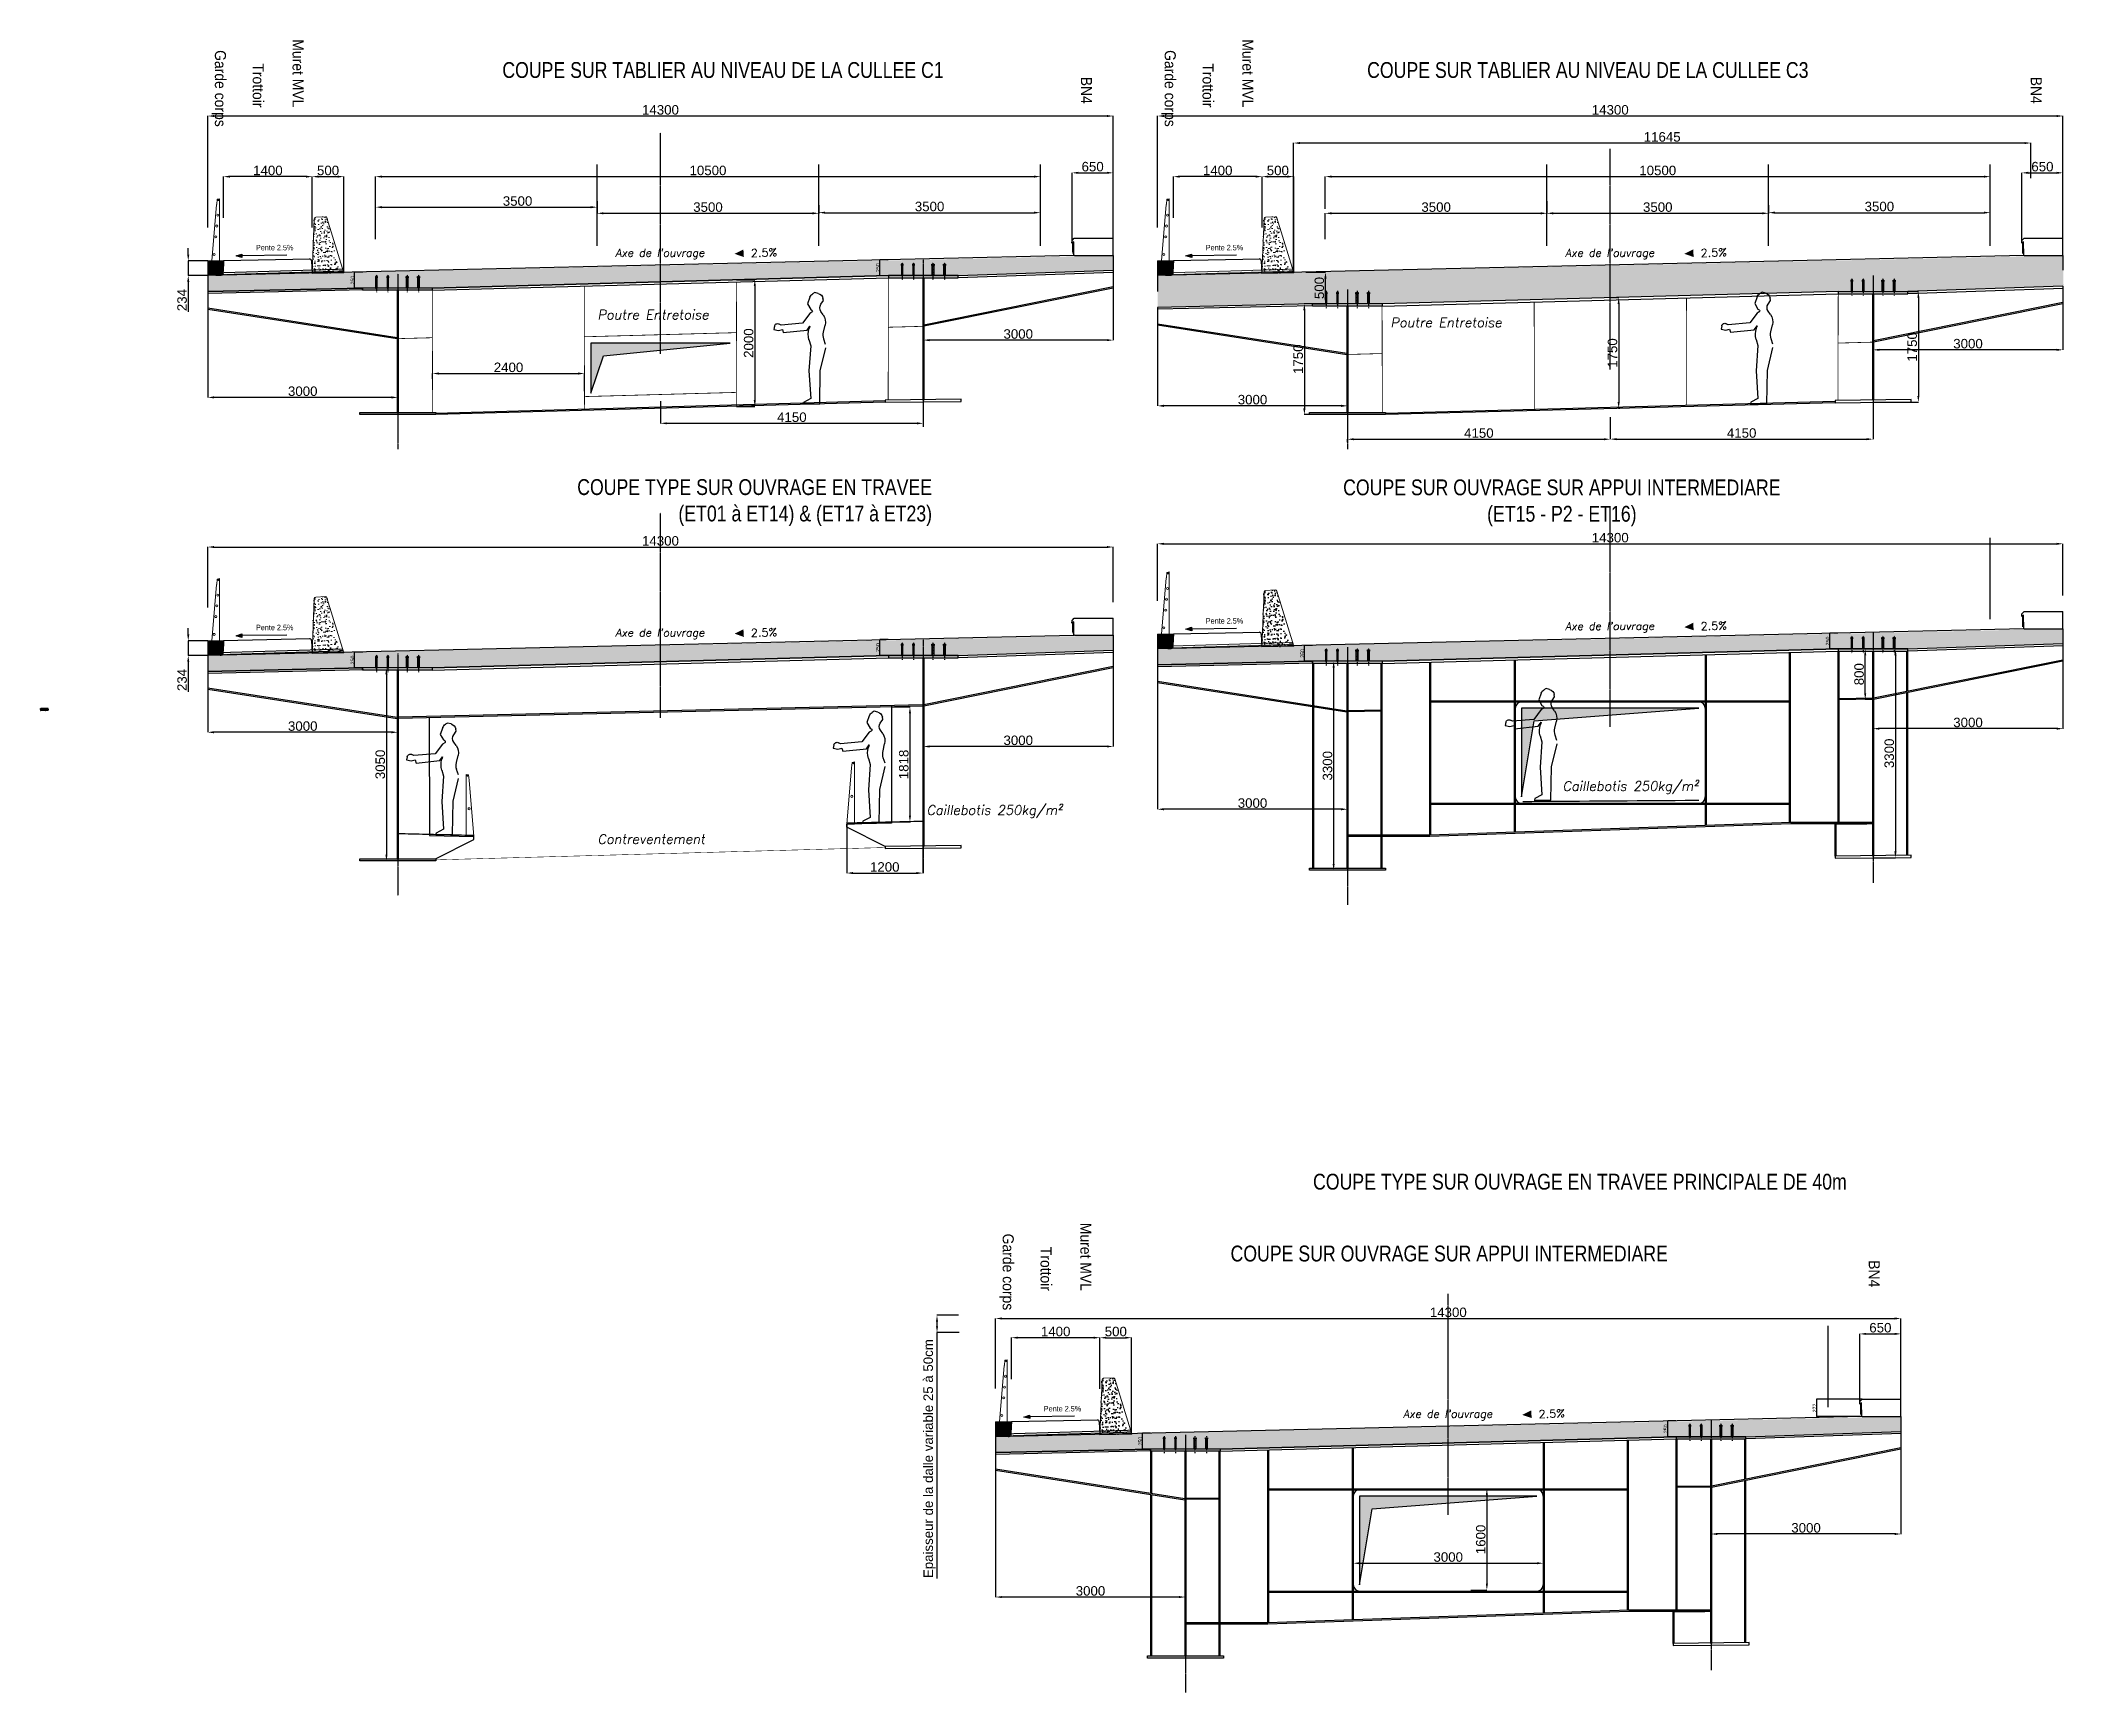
# Model space of a CAD drawing. Header units: metres. Extents: x -697843 to 22159, y -46191 to 9548.
# Drawn here: x -9792 to 22159, y -16546 to 9548 of the extents above.
import ezdxf
from ezdxf.enums import TextEntityAlignment as Align

# ---------------------------------------------------------------- set-up
doc = ezdxf.new("R2010")
doc.units = ezdxf.units.M
for name, pattern in [('AXES', [50.8, 31.75, -6.35, 6.35, -6.35]), ('BORDURE', [1.75, 0.5, -0.25, 0.5, -0.25, 0, -0.25]), ('CACHE', [9.525, 6.35, -3.175]), ('CENTER', [2, 1.25, -0.25, 0.25, -0.25]), ('CENTER2', [1.125, 0.75, -0.125, 0.125, -0.125]), ('DASHED2', [0.375, 0.25, -0.125])]:
    doc.linetypes.add(name, pattern=pattern)
doc.layers.get('Defpoints').update_dxf_attribs({"color": 9})
for name, color, linetype, lineweight in [('03axe_tablier', 1, 'Continuous', 0), ('400-HACHURES', 8, 'Continuous', 0), ('402-HACHURES', 8, 'Continuous', 20), ('COT50', 8, 'Continuous', 15), ('S-EXE-ELECP', 3, 'Continuous', 30), ('S-EXE-HACH', 4, 'Continuous', 5), ('S-EXE-TEXT', 7, 'Continuous', 25), ('S-EXE-TEXTE', 7, 'Continuous', 9), ('S-EXE-TRAIT VU', 2, 'Continuous', 25), ('S-Trait vu', 2, 'Continuous', 18), ('Section courante - Restitution en plan - GEM_Bretelle', 7, 'Continuous', 0)]:
    doc.layers.add(name, color=color, linetype=linetype, lineweight=lineweight)
for name, color, linetype in [('APPUI', 4, 'Continuous'), ('AXE', 1, 'CENTER'), ('Axe_en_plan', 1, 'AXES'), ('CART', 6, 'Continuous'), ('CHEVETRE', 4, 'Continuous'), ('CIMBRA', 1, 'Continuous'), ('Coffrage', 3, 'Continuous'), ('COT', 1, 'Continuous'), ('FIN', 1, 'Continuous'), ('FORT', 3, 'Continuous'), ('HACHURE', 8, 'Continuous'), ('OA_Coffrage2', 7, 'Continuous'), ('OA_Cotations', 7, 'Continuous'), ('Pieux', 3, 'BORDURE'), ('POTEAU', 1, 'Continuous'), ('POUTRE', 5, 'Continuous'), ('POUTRELLE', 5, 'Continuous'), ('S-STRVU1', 1, 'Continuous'), ('S-TEXT', 6, 'Continuous'), ('sb-cote100', 1, 'Continuous'), ('TABLIER', 3, 'Continuous'), ('Texte', 7, 'Continuous')]:
    doc.layers.add(name, color=color, linetype=linetype)
doc.layers.add('Section courante - Restitution en plan - GEM_VOIE 2', color=1, linetype='Continuous', lineweight=0, true_color=0xff0000)
doc.layers.get('0').off()
doc.styles.add('Annotative', font='arial.ttf')
doc.styles.add('Arial', font='arial.ttf')
doc.styles.add('D35-50', font='arial.ttf', dxfattribs={"width": 0.8, "height": 0.175})
doc.styles.add('R-S', font='romans.shx', dxfattribs={"width": 0.8})
doc.styles.add('ROMANTIC', font='rom_____.pfb')
doc.styles.get("Standard").update_dxf_attribs({"font": 'arial.ttf'})
doc.styles.add('text-s-1-50', font='romans.shx', dxfattribs={"width": 0.7, "height": 0.125})
doc.dimstyles.new('cotf-50', dxfattribs={"dimscale": 0.4, "dimtxt": 1, "dimasz": 0.35, "dimexe": 0.18, "dimexo": 0.1, "dimgap": 0.2, "dimtad": 3, "dimdec": 3, "dimzin": 4, "dimdsep": 46, "dimtxsty": 'ROMANTIC', "dimcen": 0.09, "dimclrd": 256, "dimclre": 256, "dimclrt": 256, "dimadec": 0, "dimazin": 0, "dimtfac": 1, "dimtdec": 3, "dimtix": 1, "dimtmove": 2, "dimatfit": 3, "dimfxl": 1, "dimtvp": 13.888889, "dimtolj": 1, "dimtzin": 4, "dimarcsym": 0})
doc.dimstyles.new('d25M-50 AVA', dxfattribs={"dimscale": 0.8, "dimtxt": 0.25, "dimasz": 0.1, "dimexe": 0.18, "dimexo": 0.1, "dimgap": 0.09, "dimtad": 3, "dimzin": 1, "dimdsep": 46, "dimtxsty": 'Arial', "dimblk1": 'DOT', "dimblk2": 'DOT', "dimsah": 1, "dimcen": 0.09, "dimclrd": 256, "dimclre": 256, "dimclrt": 1, "dimazin": 2, "dimtfac": 1, "dimtix": 1, "dimtmove": 1, "dimatfit": 3, "dimldrblk": 'DOT', "dimfxl": 1, "dimtvp": 13.888889, "dimtolj": 1, "dimtzin": 4, "dimlwd": 9, "dimarcsym": 0})
doc.dimstyles.new('ISO-25', dxfattribs={"dimtxt": 2.5, "dimasz": 2.5, "dimexe": 1.25, "dimexo": 0.625, "dimtad": 1, "dimtxsty": 'Standard', "dimcen": 2.5, "dimadec": 0, "dimazin": 0, "dimtfac": 1, "dimtmove": 0, "dimatfit": 3, "dimfxl": 1, "dimarcsym": 0})
doc.dimstyles.get("Standard").update_dxf_attribs({"dimtxt": 0.18, "dimasz": 0.18, "dimexe": 0.18, "dimexo": 0.0625, "dimgap": 0.09, "dimtad": 0, "dimtih": 1, "dimtoh": 1, "dimdec": 4, "dimzin": 0, "dimdsep": 46, "dimtxsty": 'Standard', "dimcen": 0.09, "dimadec": 0, "dimazin": 0, "dimtfac": 1, "dimtdec": 4, "dimtofl": 0, "dimtmove": 0, "dimatfit": 3, "dimfxl": 1, "dimtolj": 1, "dimtzin": 0, "dimarcsym": 0})
pattern_1 = [(50, (-9715.41531, -1029.32776), (0.18218467, -0.0159391), [0.01905, -0.20955]), (355, (-9715.4153, -1029.32776), (-0.0352434, 0.19105685), [0.01524, -0.1676406]), (100.45144, (-9715.40013, -1029.32909), (0.14694125, 0.17511775), [0.01619, -0.17809024]), (46.1842, (-9715.4153, -1029.27696), (0.27107904, -0.0420423), [0.028575, -0.314325]), (96.63556, (-9715.39272, -1029.28046), (0.2374041, 0.2474261), [0.024285, -0.2671356]), (351.18415, (-9715.4153, -1029.27696), (0.2374041, 0.2474261), [0.02286, -0.2514597]), (21, (-9715.38991, -1029.28966), (0.1516144, -0.1022652), [0.01905, -0.20955]), (326, (-9715.3899, -1029.28966), (0.06180203, 0.18418797), [0.01524, -0.16764]), (71.45144, (-9715.37727, -1029.29818), (0.2134164, 0.08192277), [0.01619, -0.17808994]), (37.5, (-9715.41531, -1029.32776), (0.003088603, 0.08455504), [0, -0.165608, 0, -0.17018, 0, -0.168275]), (7.5, (-9715.41531, -1029.32776), (0.06681966, 0.10018057), [0, -0.097028, 0, -0.161798, 0, -0.064135]), (327.5, (-9715.47195, -1029.32776), (0.135590595, -0.005728744), [0, -0.0635, 0, -0.19812, 0, -0.26289]), (317.5, (-9715.49735, -1029.32776), (0.14812918, 0.0254265), [0, -0.08255, 0, -0.131572, 0, -0.18669])]

msp = doc.modelspace()

# ---------------------------------------------------------------- texts
at = {"layer": 'CART', "style": 'ROMANTIC', "width": 0.9}
for s, p in [('Poutre 01', (-9789.56136, -1005.742)), ('Poutre 02', (-9789.56136, -1014.042)), ('C1', (-9785.45207, -1000.34269)), ('C1', (-9785.38317, -1022.05697)), ('P2', (-9715.40897, -1000.23017)), ('P2', (-9715.34007, -1021.94445)), ('C3', (-9675.40897, -1000.23017)), ('C3', (-9675.34007, -1021.94445)), ('Poutre 01', (-9671.36136, -1005.742)), ('Poutre 02', (-9671.36136, -1014.042))]:
    msp.add_text(s, height=0.84375, rotation=0.000000107, dxfattribs=at).set_placement(p, align=Align.CENTER)
at = {"layer": 'OA_Cotations', "style": 'text-s-1-50', "oblique": 10}
for s, height, p in [("Axe de l'ouvrage", 125, (-713.34141, 6131.501)), ("Axe de l'ouvrage", 125, (14286.65859, 6131.501)), ('Poutre Entretoise', 150, (-993.10316, 5140.93095)), ('Poutre Entretoise', 150, (11530.86413, 5017.86488)), ("Axe de l'ouvrage", 125, (14286.65859, 235.59853)), ("Axe de l'ouvrage", 125, (-713.34141, 131.501)), ('Caillebotis 250kg/m²', 150, (14248.93634, -2304.35736)), ('Caillebotis 250kg/m²', 150, (4204.09731, -2682.98939)), ('Contreventement', 150, (-993.10316, -3141.26457)), ("Axe de l'ouvrage", 125, (11728.15338, -12207.55777))]:
    msp.add_text(s, height=height, rotation=0.059862783, dxfattribs=at).set_placement(p)
at = {"layer": 'OA_Cotations', "style": 'text-s-1-50', "oblique": 359.954527104, "width": 1.051454}
for p in [(1633.42497, 6196.55656), (16633.42497, 6196.55656), (16633.42497, 300.65409), (1633.42497, 196.55656), (14074.91976, -12142.50221)]:
    msp.add_text('2.5%%%', height=125, rotation=1.911117355, dxfattribs=at).set_placement(p, align=Align.MIDDLE_CENTER)
at = {"layer": 'S-EXE-TEXTE', "style": 'Arial', "width": 0.9}
for s, height, rotation, p in [('Garde corps', 175, 269.999436485, (-7089.83298, 9395.63874)), ('Muret MVL', 175, 269.999436485, (-5863.43099, 9566.17933)), ('Garde corps', 175, 269.999436485, (7910.16702, 9395.63874)), ('Muret MVL', 175, 269.999436485, (9136.56901, 9566.17933)), ('Trottoir', 175, 269.999436485, (-6492.05056, 9186.71821)), ('BN4', 175, 269.999436485, (6588.0488, 8975.22947)), ('Trottoir', 175, 269.999436485, (8507.94944, 9186.71821)), ('BN4', 175, 269.999436485, (21588.0488, 8975.22947)), ('Pente 2.5%%%', 87.5, 0.000563515, (-6388.48498, 6206.24202)), ('Pente 2.5%%%', 87.5, 0.000563515, (8611.51502, 6206.24202)), ('Pente 2.5%%%', 87.5, 0.000563515, (-6388.48498, 206.24202)), ('Pente 2.5%%%', 87.5, 0.000563515, (8611.51502, 310.33954)), ('Muret MVL', 175, 269.999436485, (6578.0638, -9127.33309)), ('Garde corps', 175, 269.999436485, (5351.66181, -9297.87367)), ('Trottoir', 175, 269.999436485, (5949.44423, -9506.7942)), ('BN4', 175, 269.999436485, (19029.54359, -9718.28295)), ('Pente 2.5%%%', 87.5, 0.000563515, (6053.00981, -12132.81675))]:
    msp.add_text(s, height=height, rotation=rotation, dxfattribs=at).set_placement(p, align=Align.BOTTOM_LEFT)
at = {"layer": 'S-TEXT', "attachment_point": 3, "style": 'D35-50'}
for s, insert, char_height, width in [('\\pxqc;COUPE SUR TABLIER AU NIVEAU DE LA CULLEE C1', (5243.00699, 9206.1798), 250, 8511.1337717), ('\\pxqc;COUPE SUR TABLIER AU NIVEAU DE LA CULLEE C3', (18900.92752, 9206.1798), 250, 8511.1337717), ('COUPE TYPE SUR OUVRAGE EN TRAVEE\\P(ET01 à ET14) & (ET17 à ET23)', (4288.88163, 2618.55055), 250, 8511.1337717), ('\\pxqc;COUPE SUR OUVRAGE SUR APPUI INTERMEDIARE\\P(ET15 - P2 - ET16)', (18490.93326, 2614.12074), 250, 8511.1337717), ('\\pxqc;IDENTIFICATION DES ELEMENTS DU TABLIER', (-9724.50352, -997.69709), 1, 43.2681334), ('ELEVATION DU TABIER  DU NOUVEAU  PONT', (-9724.50352, -1021.72232), 1, 43.2681334), ('COUPE TYPE SUR OUVRAGE EN TRAVEE PRINCIPALE DE 40m', (18735.23153, -8352.61855), 250, 8511.1337717), ('COUPE SUR OUVRAGE SUR APPUI INTERMEDIARE', (15910.63889, -9487.33261), 250, 8511.1337717)]:
    msp.add_mtext(s, dxfattribs=dict(at, insert=insert, char_height=char_height, width=width))
at = {"layer": 'Texte', "style": 'R-S', "oblique": 10}
for s, p in [("Axe appareils d'appuis ", (-9675.61135, -1018.29535)), ('Axe semelle', (-9675.24983, -1018.29535))]:
    msp.add_text(s, height=0.1, rotation=270.00000008, dxfattribs=at).set_placement(p, align=Align.CENTER)

# ---------------------------------------------------------------- blocks, each defined once
blk = doc.blocks.new('*D97')
at = {"layer": 'COT', "color": 0, "lineweight": -2, "transparency": 16777216}
for p, q in [((6500, 6390), (6500, 7459)), ((6600, 7457), (7050, 7457)), ((7150, 6425), (7150, 7459))]:
    blk.add_line(p, q, dxfattribs=at)
at = {"layer": 'COT', "color": 0, "transparency": 16777216}
for points in [[(6600, 7474), (6600, 7441), (6500, 7457)], [(7050, 7474), (7050, 7441), (7150, 7457)]]:
    blk.add_solid(points, dxfattribs=at)
at = {"layer": 'Defpoints', "color": 0, "transparency": 16777216}
for p in [(7150, 7457), (7150, 6424), (6500, 6389)]:
    blk.add_point(p, dxfattribs=at)
at = {"layer": 'COT', "color": 0, "transparency": 16777216, "insert": (6825, 7554), "char_height": 150, "attachment_point": 5, "style": 'Annotative'}
blk.add_mtext('650', dxfattribs=at)
blk = doc.blocks.new('*D48')
at = {"layer": 'COT', "color": 0, "lineweight": -2, "transparency": 16777216}
for p, q in [((-7150, 6593), (-7150, 8356)), ((-7050, 8355), (7050, 8355)), ((7150, 6678), (7150, 8356))]:
    blk.add_line(p, q, dxfattribs=at)
at = {"layer": 'COT', "color": 0, "transparency": 16777216}
for points in [[(-7050, 8371), (-7050, 8338), (-7150, 8355)], [(7050, 8371), (7050, 8338), (7150, 8355)]]:
    blk.add_solid(points, dxfattribs=at)
at = {"layer": 'Defpoints', "color": 0, "transparency": 16777216}
for p in [(7150, 8355), (-7150, 6592), (7150, 6677)]:
    blk.add_point(p, dxfattribs=at)
at = {"layer": 'COT', "color": 0, "transparency": 16777216, "insert": (0, 8451), "char_height": 150, "attachment_point": 5, "style": 'Annotative'}
blk.add_mtext('14300', dxfattribs=at)
blk = doc.blocks.new('*D49')
at = {"layer": 'COT', "color": 0, "lineweight": -2, "transparency": 16777216}
for p, q in [((-4500, 6891), (-4500, 7399)), ((-4400, 7397), (5900, 7397)), ((6000, 7271), (6000, 7399))]:
    blk.add_line(p, q, dxfattribs=at)
at = {"layer": 'COT', "color": 0, "transparency": 16777216}
for points in [[(-4400, 7414), (-4400, 7381), (-4500, 7397)], [(5900, 7414), (5900, 7381), (6000, 7397)]]:
    blk.add_solid(points, dxfattribs=at)
at = {"layer": 'Defpoints', "color": 0, "transparency": 16777216}
for p in [(6000, 7397), (6000, 7270), (-4500, 6890)]:
    blk.add_point(p, dxfattribs=at)
at = {"layer": 'COT', "color": 0, "transparency": 16777216, "insert": (750, 7494), "char_height": 150, "attachment_point": 5, "style": 'Annotative'}
blk.add_mtext('10500', dxfattribs=at)
blk = doc.blocks.new('*D50')
at = {"layer": 'COT', "color": 0, "lineweight": -2, "transparency": 16777216}
for p, q in [((-6900, 6744), (-6900, 7399)), ((-5600, 7397), (-6800, 7397)), ((-5500, 6593), (-5500, 7399))]:
    blk.add_line(p, q, dxfattribs=at)
at = {"layer": 'COT', "color": 0, "transparency": 16777216}
for points in [[(-6800, 7414), (-6800, 7381), (-6900, 7397)], [(-5600, 7414), (-5600, 7381), (-5500, 7397)]]:
    blk.add_solid(points, dxfattribs=at)
at = {"layer": 'Defpoints', "color": 0, "transparency": 16777216}
for p in [(-6900, 7397), (-6900, 6743), (-5500, 6592)]:
    blk.add_point(p, dxfattribs=at)
at = {"layer": 'COT', "color": 0, "transparency": 16777216, "insert": (-6200, 7494), "char_height": 150, "attachment_point": 5, "style": 'Annotative'}
blk.add_mtext('1400', dxfattribs=at)
blk = doc.blocks.new('*D51')
at = {"layer": 'COT', "color": 0, "lineweight": -2, "transparency": 16777216}
for p, q in [((-5500, 6980), (-5500, 7399)), ((-5400, 7397), (-5100, 7397)), ((-5000, 5877), (-5000, 7399))]:
    blk.add_line(p, q, dxfattribs=at)
at = {"layer": 'COT', "color": 0, "transparency": 16777216}
for points in [[(-5400, 7414), (-5400, 7381), (-5500, 7397)], [(-5100, 7414), (-5100, 7381), (-5000, 7397)]]:
    blk.add_solid(points, dxfattribs=at)
at = {"layer": 'Defpoints', "color": 0, "transparency": 16777216}
for p in [(-5000, 7397), (-5500, 6979), (-5000, 5876)]:
    blk.add_point(p, dxfattribs=at)
at = {"layer": 'COT', "color": 0, "transparency": 16777216, "insert": (-5250, 7494), "char_height": 150, "attachment_point": 5, "style": 'Annotative'}
blk.add_mtext('500', dxfattribs=at)
blk = doc.blocks.new('*D52')
at = {"layer": 'COT', "color": 0, "lineweight": -2, "transparency": 16777216}
for p, q in [((-4500, 6412), (-4500, 6916)), ((-4400, 6915), (-1100, 6915)), ((-1000, 7009), (-1000, 6913))]:
    blk.add_line(p, q, dxfattribs=at)
at = {"layer": 'COT', "color": 0, "transparency": 16777216}
for points in [[(-4400, 6931), (-4400, 6898), (-4500, 6915)], [(-1100, 6931), (-1100, 6898), (-1000, 6915)]]:
    blk.add_solid(points, dxfattribs=at)
at = {"layer": 'Defpoints', "color": 0, "transparency": 16777216}
for p in [(-1000, 7010), (-1000, 6915), (-4500, 6412)]:
    blk.add_point(p, dxfattribs=at)
at = {"layer": 'COT', "color": 0, "transparency": 16777216, "insert": (-2257, 7011), "char_height": 150, "attachment_point": 5, "style": 'Annotative'}
blk.add_mtext('3500', dxfattribs=at)
blk = doc.blocks.new('*D91')
at = {"layer": 'COT', "color": 0, "lineweight": -2, "transparency": 16777216}
for p, q in [((-1000, 6944), (-1000, 6817)), ((-900, 6818), (2400, 6818)), ((2500, 6944), (2500, 6817))]:
    blk.add_line(p, q, dxfattribs=at)
at = {"layer": 'COT', "color": 0, "transparency": 16777216}
for points in [[(-900, 6835), (-900, 6801), (-1000, 6818)], [(2400, 6835), (2400, 6801), (2500, 6818)]]:
    blk.add_solid(points, dxfattribs=at)
at = {"layer": 'Defpoints', "color": 0, "transparency": 16777216}
for p in [(-1000, 6944), (2500, 6944), (2500, 6818)]:
    blk.add_point(p, dxfattribs=at)
at = {"layer": 'COT', "color": 0, "transparency": 16777216, "insert": (750, 6915), "char_height": 150, "attachment_point": 5, "style": 'Annotative'}
blk.add_mtext('3500', dxfattribs=at)
blk = doc.blocks.new('*D92')
at = {"layer": 'COT', "color": 0, "lineweight": -2, "transparency": 16777216}
for p, q in [((2500, 6733), (2500, 6829)), ((2600, 6828), (5900, 6828)), ((6000, 6733), (6000, 6829))]:
    blk.add_line(p, q, dxfattribs=at)
at = {"layer": 'COT', "color": 0, "transparency": 16777216}
for points in [[(2600, 6845), (2600, 6812), (2500, 6828)], [(5900, 6845), (5900, 6812), (6000, 6828)]]:
    blk.add_solid(points, dxfattribs=at)
at = {"layer": 'Defpoints', "color": 0, "transparency": 16777216}
for p in [(2500, 6732), (6000, 6828), (6000, 6732)]:
    blk.add_point(p, dxfattribs=at)
at = {"layer": 'COT', "color": 0, "transparency": 16777216, "insert": (4250, 6925), "char_height": 150, "attachment_point": 5, "style": 'Annotative'}
blk.add_mtext('3500', dxfattribs=at)
blk = doc.blocks.new('*D53')
at = {"layer": 'COT', "color": 0, "lineweight": -2, "transparency": 16777216}
for p, q in [((1199, 5768), (1491, 5768)), ((1490, 5668), (1490, 3868)), ((1199, 3768), (1491, 3768))]:
    blk.add_line(p, q, dxfattribs=at)
at = {"layer": 'COT', "color": 0, "transparency": 16777216}
for points in [[(1473, 5668), (1506, 5668), (1490, 5768)], [(1473, 3868), (1506, 3868), (1490, 3768)]]:
    blk.add_solid(points, dxfattribs=at)
at = {"layer": 'Defpoints', "color": 0, "transparency": 16777216}
for p in [(1199, 5768), (1198, 3768), (1490, 3768)]:
    blk.add_point(p, dxfattribs=at)
at = {"layer": 'COT', "color": 0, "transparency": 16777216, "insert": (1393, 4768), "char_height": 150, "attachment_point": 5, "rotation": 90, "style": 'Annotative'}
blk.add_mtext('2000', dxfattribs=at)
blk = doc.blocks.new('*D93')
at = {"layer": 'COT', "lineweight": -2, "transparency": 16777216}
for p, q in [((3594, 6084), (3466, 6084)), ((3466, 5834), (3466, 6084)), ((3600, 5833), (3466, 5833))]:
    blk.add_line(p, q, dxfattribs=at)
at = {"layer": 'COT', "transparency": 16777216}
for points in [[(3466, 6084), (3466, 6084), (3466, 6084)], [(3466, 5834), (3466, 5834), (3466, 5833)]]:
    blk.add_solid(points, dxfattribs=at)
at = {"layer": 'Defpoints', "color": 0, "transparency": 16777216}
for p in [(3466, 6084), (3594, 6084), (3600, 5833)]:
    blk.add_point(p, dxfattribs=at)
at = {"layer": 'COT', "transparency": 16777216, "insert": (3435, 5959), "char_height": 60, "attachment_point": 5, "rotation": 90, "style": 'ROMANTIC'}
blk.add_mtext('\\A1;250', dxfattribs=at)
blk = doc.blocks.new('*D54')
at = {"layer": 'COT', "lineweight": -2, "transparency": 16777216}
for p, q in [((-4703, 5888), (-4831, 5888)), ((-4831, 5638), (-4831, 5888)), ((-4696, 5638), (-4831, 5638))]:
    blk.add_line(p, q, dxfattribs=at)
at = {"layer": 'COT', "transparency": 16777216}
for points in [[(-4831, 5888), (-4831, 5888), (-4831, 5888)], [(-4831, 5638), (-4831, 5638), (-4831, 5638)]]:
    blk.add_solid(points, dxfattribs=at)
at = {"layer": 'Defpoints', "color": 0, "transparency": 16777216}
for p in [(-4831, 5888), (-4703, 5888), (-4696, 5638)]:
    blk.add_point(p, dxfattribs=at)
at = {"layer": 'COT', "transparency": 16777216, "insert": (-4862, 5763), "char_height": 60, "attachment_point": 5, "rotation": 90, "style": 'ROMANTIC'}
blk.add_mtext('\\A1;250', dxfattribs=at)
blk = doc.blocks.new('A$C12BB4E14')
at = {"layer": 'S-EXE-HACH', "color": 8, "transparency": 33554687}
blk.add_line((0, 0.971), (0, 0.981), dxfattribs=at)
for centre, radius in [((-0.017, 0.96), 0.008), ((-0.027, 0.72), 0.016), ((-0.056, 0.38), 0.016), ((-0.042, 0.55), 0.016), ((-0.086, 0.1), 0.016)]:
    blk.add_circle(centre, radius, dxfattribs=at)
at = {"layer": 'S-Trait vu', "color": 8, "ltscale": 100}
for p, q in [((-0.044, 0.89), (-0.037, 0.973)), ((-0.037, 0.973), (0, 0.981)), ((0, 0), (0, 0.981)), ((-0.047, 0.89), (-0.12, 0)), ((-0.047, 0.89), (-0.044, 0.89)), ((-0.12, 0), (0, 0))]:
    blk.add_line(p, q, dxfattribs=at)
blk = doc.blocks.new('*D94')
at = {"layer": 'COT', "color": 0, "lineweight": -2, "transparency": 16777216}
for p, q in [((-7458, 6167), (-7458, 6267)), ((-7151, 6067), (-7459, 6067)), ((-7151, 5834), (-7459, 5834)), ((-7458, 6067), (-7458, 5834)), ((-7458, 5734), (-7458, 5260))]:
    blk.add_line(p, q, dxfattribs=at)
at = {"layer": 'COT', "color": 0, "transparency": 16777216}
for points in [[(-7475, 6167), (-7441, 6167), (-7458, 6067)], [(-7475, 5734), (-7441, 5734), (-7458, 5834)]]:
    blk.add_solid(points, dxfattribs=at)
at = {"layer": 'Defpoints', "color": 0, "transparency": 16777216}
for p in [(-7458, 5834), (-7150, 6067), (-7150, 5834)]:
    blk.add_point(p, dxfattribs=at)
at = {"layer": 'COT', "color": 0, "transparency": 16777216, "insert": (-7555, 5447), "char_height": 150, "attachment_point": 5, "rotation": 90, "style": 'Annotative'}
blk.add_mtext('234', dxfattribs=at)
blk = doc.blocks.new('*D55')
at = {"layer": 'COT', "color": 0, "lineweight": -2, "transparency": 16777216}
for p, q in [((0, 3850), (0, 3499)), ((4150, 3714), (4150, 3499)), ((100, 3501), (4050, 3501))]:
    blk.add_line(p, q, dxfattribs=at)
at = {"layer": 'COT', "color": 0, "transparency": 16777216}
for points in [[(100, 3517), (100, 3484), (0, 3501)], [(4050, 3517), (4050, 3484), (4150, 3501)]]:
    blk.add_solid(points, dxfattribs=at)
at = {"layer": 'Defpoints', "color": 0, "transparency": 16777216}
for p in [(0, 3850), (4150, 3715), (4150, 3501)]:
    blk.add_point(p, dxfattribs=at)
at = {"layer": 'COT', "color": 0, "transparency": 16777216, "insert": (2075, 3597), "char_height": 150, "attachment_point": 5, "style": 'Annotative'}
blk.add_mtext('4150', dxfattribs=at)
blk = doc.blocks.new('*D56')
at = {"layer": 'COT', "color": 0, "lineweight": -2, "transparency": 16777216}
for p, q in [((-3600, 4201), (-3600, 4289)), ((-3500, 4287), (-1300, 4287)), ((-1200, 4010), (-1200, 4289))]:
    blk.add_line(p, q, dxfattribs=at)
at = {"layer": 'COT', "color": 0, "transparency": 16777216}
for points in [[(-3500, 4304), (-3500, 4271), (-3600, 4287)], [(-1300, 4304), (-1300, 4271), (-1200, 4287)]]:
    blk.add_solid(points, dxfattribs=at)
at = {"layer": 'Defpoints', "color": 0, "transparency": 16777216}
for p in [(-3600, 4200), (-1200, 4287), (-1200, 4009)]:
    blk.add_point(p, dxfattribs=at)
at = {"layer": 'COT', "color": 0, "transparency": 16777216, "insert": (-2400, 4384), "char_height": 150, "attachment_point": 5, "style": 'Annotative'}
blk.add_mtext('2400', dxfattribs=at)
blk = doc.blocks.new('*D95')
at = {"layer": 'COT', "color": 0, "lineweight": -2, "transparency": 16777216}
for p, q in [((-7150, 5442), (-7150, 3909)), ((-4150, 4564), (-4150, 3909)), ((-4250, 3910), (-7050, 3910))]:
    blk.add_line(p, q, dxfattribs=at)
at = {"layer": 'COT', "color": 0, "transparency": 16777216}
for points in [[(-7050, 3927), (-7050, 3893), (-7150, 3910)], [(-4250, 3927), (-4250, 3893), (-4150, 3910)]]:
    blk.add_solid(points, dxfattribs=at)
at = {"layer": 'Defpoints', "color": 0, "transparency": 16777216}
for p in [(-7150, 5443), (-4150, 4565), (-7150, 3910)]:
    blk.add_point(p, dxfattribs=at)
at = {"layer": 'COT', "color": 0, "transparency": 16777216, "insert": (-5650, 4007), "char_height": 150, "attachment_point": 5, "style": 'Annotative'}
blk.add_mtext('3000', dxfattribs=at)
blk = doc.blocks.new('*D96')
at = {"layer": 'COT', "color": 0, "lineweight": -2, "transparency": 16777216}
for p, q in [((7150, 5778), (7150, 4814)), ((4150, 5033), (4150, 4814)), ((7050, 4815), (4250, 4815))]:
    blk.add_line(p, q, dxfattribs=at)
at = {"layer": 'COT', "color": 0, "transparency": 16777216}
for points in [[(4250, 4831), (4250, 4798), (4150, 4815)], [(7050, 4831), (7050, 4798), (7150, 4815)]]:
    blk.add_solid(points, dxfattribs=at)
at = {"layer": 'Defpoints', "color": 0, "transparency": 16777216}
for p in [(7150, 5778), (4150, 5034), (4150, 4815)]:
    blk.add_point(p, dxfattribs=at)
at = {"layer": 'COT', "color": 0, "transparency": 16777216, "insert": (5650, 4911), "char_height": 150, "attachment_point": 5, "style": 'Annotative'}
blk.add_mtext('3000', dxfattribs=at)
blk = doc.blocks.new('*D62')
at = {"layer": 'COT', "color": 0, "lineweight": -2, "transparency": 16777216}
for p, q in [((21500, 6390), (21500, 7459)), ((21600, 7457), (22050, 7457)), ((22150, 6425), (22150, 7459))]:
    blk.add_line(p, q, dxfattribs=at)
at = {"layer": 'COT', "color": 0, "transparency": 16777216}
for points in [[(21600, 7474), (21600, 7441), (21500, 7457)], [(22050, 7474), (22050, 7441), (22150, 7457)]]:
    blk.add_solid(points, dxfattribs=at)
at = {"layer": 'Defpoints', "color": 0, "transparency": 16777216}
for p in [(22150, 7457), (22150, 6424), (21500, 6389)]:
    blk.add_point(p, dxfattribs=at)
at = {"layer": 'COT', "color": 0, "transparency": 16777216, "insert": (21825, 7554), "char_height": 150, "attachment_point": 5, "style": 'Annotative'}
blk.add_mtext('650', dxfattribs=at)
blk = doc.blocks.new('*D11')
at = {"layer": 'COT', "color": 0, "lineweight": -2, "transparency": 16777216}
for p, q in [((7850, 6593), (7850, 8356)), ((7950, 8355), (22050, 8355)), ((22150, 6678), (22150, 8356))]:
    blk.add_line(p, q, dxfattribs=at)
at = {"layer": 'COT', "color": 0, "transparency": 16777216}
for points in [[(7950, 8371), (7950, 8338), (7850, 8355)], [(22050, 8371), (22050, 8338), (22150, 8355)]]:
    blk.add_solid(points, dxfattribs=at)
at = {"layer": 'Defpoints', "color": 0, "transparency": 16777216}
for p in [(22150, 8355), (7850, 6592), (22150, 6677)]:
    blk.add_point(p, dxfattribs=at)
at = {"layer": 'COT', "color": 0, "transparency": 16777216, "insert": (15000, 8451), "char_height": 150, "attachment_point": 5, "style": 'Annotative'}
blk.add_mtext('14300', dxfattribs=at)
blk = doc.blocks.new('*D12')
at = {"layer": 'COT', "color": 0, "lineweight": -2, "transparency": 16777216}
for p, q in [((10500, 6891), (10500, 7399)), ((10600, 7397), (20900, 7397)), ((21000, 7271), (21000, 7399))]:
    blk.add_line(p, q, dxfattribs=at)
at = {"layer": 'COT', "color": 0, "transparency": 16777216}
for points in [[(10600, 7414), (10600, 7381), (10500, 7397)], [(20900, 7414), (20900, 7381), (21000, 7397)]]:
    blk.add_solid(points, dxfattribs=at)
at = {"layer": 'Defpoints', "color": 0, "transparency": 16777216}
for p in [(21000, 7397), (21000, 7270), (10500, 6890)]:
    blk.add_point(p, dxfattribs=at)
at = {"layer": 'COT', "color": 0, "transparency": 16777216, "insert": (15750, 7494), "char_height": 150, "attachment_point": 5, "style": 'Annotative'}
blk.add_mtext('10500', dxfattribs=at)
blk = doc.blocks.new('*D13')
at = {"layer": 'COT', "color": 0, "lineweight": -2, "transparency": 16777216}
for p, q in [((8100, 6744), (8100, 7399)), ((9400, 7397), (8200, 7397)), ((9500, 6593), (9500, 7399))]:
    blk.add_line(p, q, dxfattribs=at)
at = {"layer": 'COT', "color": 0, "transparency": 16777216}
for points in [[(8200, 7414), (8200, 7381), (8100, 7397)], [(9400, 7414), (9400, 7381), (9500, 7397)]]:
    blk.add_solid(points, dxfattribs=at)
at = {"layer": 'Defpoints', "color": 0, "transparency": 16777216}
for p in [(8100, 7397), (8100, 6743), (9500, 6592)]:
    blk.add_point(p, dxfattribs=at)
at = {"layer": 'COT', "color": 0, "transparency": 16777216, "insert": (8800, 7494), "char_height": 150, "attachment_point": 5, "style": 'Annotative'}
blk.add_mtext('1400', dxfattribs=at)
blk = doc.blocks.new('*D14')
at = {"layer": 'COT', "color": 0, "lineweight": -2, "transparency": 16777216}
for p, q in [((9500, 6980), (9500, 7399)), ((9600, 7397), (9900, 7397)), ((10000, 5877), (10000, 7399))]:
    blk.add_line(p, q, dxfattribs=at)
at = {"layer": 'COT', "color": 0, "transparency": 16777216}
for points in [[(9600, 7414), (9600, 7381), (9500, 7397)], [(9900, 7414), (9900, 7381), (10000, 7397)]]:
    blk.add_solid(points, dxfattribs=at)
at = {"layer": 'Defpoints', "color": 0, "transparency": 16777216}
for p in [(10000, 7397), (9500, 6979), (10000, 5876)]:
    blk.add_point(p, dxfattribs=at)
at = {"layer": 'COT', "color": 0, "transparency": 16777216, "insert": (9750, 7494), "char_height": 150, "attachment_point": 5, "style": 'Annotative'}
blk.add_mtext('500', dxfattribs=at)
blk = doc.blocks.new('*D15')
at = {"layer": 'COT', "color": 0, "lineweight": -2, "transparency": 16777216}
for p, q in [((10500, 6412), (10500, 6819)), ((10600, 6818), (13900, 6818)), ((14000, 7009), (14000, 6817))]:
    blk.add_line(p, q, dxfattribs=at)
at = {"layer": 'COT', "color": 0, "transparency": 16777216}
for points in [[(10600, 6835), (10600, 6801), (10500, 6818)], [(13900, 6835), (13900, 6801), (14000, 6818)]]:
    blk.add_solid(points, dxfattribs=at)
at = {"layer": 'Defpoints', "color": 0, "transparency": 16777216}
for p in [(14000, 7010), (14000, 6818), (10500, 6412)]:
    blk.add_point(p, dxfattribs=at)
at = {"layer": 'COT', "color": 0, "transparency": 16777216, "insert": (12250, 6915), "char_height": 150, "attachment_point": 5, "style": 'Annotative'}
blk.add_mtext('3500', dxfattribs=at)
blk = doc.blocks.new('*D63')
at = {"layer": 'COT', "color": 0, "lineweight": -2, "transparency": 16777216}
for p, q in [((14000, 6944), (14000, 6817)), ((14100, 6818), (17400, 6818)), ((17500, 6944), (17500, 6817))]:
    blk.add_line(p, q, dxfattribs=at)
at = {"layer": 'COT', "color": 0, "transparency": 16777216}
for points in [[(14100, 6835), (14100, 6801), (14000, 6818)], [(17400, 6835), (17400, 6801), (17500, 6818)]]:
    blk.add_solid(points, dxfattribs=at)
at = {"layer": 'Defpoints', "color": 0, "transparency": 16777216}
for p in [(14000, 6944), (17500, 6944), (17500, 6818)]:
    blk.add_point(p, dxfattribs=at)
at = {"layer": 'COT', "color": 0, "transparency": 16777216, "insert": (15750, 6915), "char_height": 150, "attachment_point": 5, "style": 'Annotative'}
blk.add_mtext('3500', dxfattribs=at)
blk = doc.blocks.new('*D64')
at = {"layer": 'COT', "color": 0, "lineweight": -2, "transparency": 16777216}
for p, q in [((17500, 6733), (17500, 6829)), ((17600, 6828), (20900, 6828)), ((21000, 6733), (21000, 6829))]:
    blk.add_line(p, q, dxfattribs=at)
at = {"layer": 'COT', "color": 0, "transparency": 16777216}
for points in [[(17600, 6845), (17600, 6812), (17500, 6828)], [(20900, 6845), (20900, 6812), (21000, 6828)]]:
    blk.add_solid(points, dxfattribs=at)
at = {"layer": 'Defpoints', "color": 0, "transparency": 16777216}
for p in [(17500, 6732), (21000, 6828), (21000, 6732)]:
    blk.add_point(p, dxfattribs=at)
at = {"layer": 'COT', "color": 0, "transparency": 16777216, "insert": (19250, 6925), "char_height": 150, "attachment_point": 5, "style": 'Annotative'}
blk.add_mtext('3500', dxfattribs=at)
blk = doc.blocks.new('*D16')
at = {"layer": 'COT', "color": 0, "lineweight": -2, "transparency": 16777216}
for p, q in [((15001, 5486), (15134, 5486)), ((15133, 5386), (15133, 3836)), ((15151, 3736), (15132, 3736))]:
    blk.add_line(p, q, dxfattribs=at)
at = {"layer": 'COT', "color": 0, "transparency": 16777216}
for points in [[(15116, 5386), (15149, 5386), (15133, 5486)], [(15116, 3836), (15149, 3836), (15133, 3736)]]:
    blk.add_solid(points, dxfattribs=at)
at = {"layer": 'Defpoints', "color": 0, "transparency": 16777216}
for p in [(15000, 5486), (15133, 3736), (15152, 3736)]:
    blk.add_point(p, dxfattribs=at)
at = {"layer": 'COT', "color": 0, "transparency": 16777216, "insert": (15036, 4611), "char_height": 150, "attachment_point": 5, "rotation": 90, "style": 'Annotative'}
blk.add_mtext('1750', dxfattribs=at)
blk = doc.blocks.new('*D65')
at = {"layer": 'COT', "color": 0, "lineweight": -2, "transparency": 16777216}
for p, q in [((9998, 5884), (9998, 7929)), ((21543, 7928), (10098, 7928)), ((21643, 7375), (21643, 7929))]:
    blk.add_line(p, q, dxfattribs=at)
at = {"layer": 'COT', "color": 0, "transparency": 16777216}
for points in [[(10098, 7944), (10098, 7911), (9998, 7928)], [(21543, 7944), (21543, 7911), (21643, 7928)]]:
    blk.add_solid(points, dxfattribs=at)
at = {"layer": 'Defpoints', "color": 0, "transparency": 16777216}
for p in [(9998, 7928), (21643, 7374), (9998, 5884)]:
    blk.add_point(p, dxfattribs=at)
at = {"layer": 'COT', "color": 0, "transparency": 16777216, "insert": (15820, 8024), "char_height": 150, "attachment_point": 5, "style": 'Annotative'}
blk.add_mtext('11645', dxfattribs=at)
blk = doc.blocks.new('*D17')
at = {"layer": 'COT', "color": 0, "lineweight": -2, "transparency": 16777216}
for p, q in [((15000, 3600), (15000, 3249)), ((15100, 3251), (19050, 3251)), ((19150, 3464), (19150, 3249))]:
    blk.add_line(p, q, dxfattribs=at)
at = {"layer": 'COT', "color": 0, "transparency": 16777216}
for points in [[(15100, 3267), (15100, 3234), (15000, 3251)], [(19050, 3267), (19050, 3234), (19150, 3251)]]:
    blk.add_solid(points, dxfattribs=at)
at = {"layer": 'Defpoints', "color": 0, "transparency": 16777216}
for p in [(15000, 3600), (19150, 3465), (19150, 3251)]:
    blk.add_point(p, dxfattribs=at)
at = {"layer": 'COT', "color": 0, "transparency": 16777216, "insert": (17075, 3347), "char_height": 150, "attachment_point": 5, "style": 'Annotative'}
blk.add_mtext('4150', dxfattribs=at)
blk = doc.blocks.new('*D18')
at = {"layer": 'COT', "color": 0, "lineweight": -2, "transparency": 16777216}
for p, q in [((15000, 3586), (15000, 3248)), ((10850, 3204), (10850, 3251)), ((10950, 3249), (14900, 3249))]:
    blk.add_line(p, q, dxfattribs=at)
at = {"layer": 'COT', "color": 0, "transparency": 16777216}
for points in [[(10950, 3266), (10950, 3233), (10850, 3249)], [(14900, 3266), (14900, 3233), (15000, 3249)]]:
    blk.add_solid(points, dxfattribs=at)
at = {"layer": 'Defpoints', "color": 0, "transparency": 16777216}
for p in [(15000, 3586), (10850, 3204), (15000, 3249)]:
    blk.add_point(p, dxfattribs=at)
at = {"layer": 'COT', "color": 0, "transparency": 16777216, "insert": (12925, 3346), "char_height": 150, "attachment_point": 5, "style": 'Annotative'}
blk.add_mtext('4150', dxfattribs=at)
blk = doc.blocks.new('*D66')
at = {"layer": 'COT', "color": 0, "lineweight": -2, "transparency": 16777216}
for p, q in [((7850, 5192), (7850, 3776)), ((10850, 4431), (10850, 3776)), ((10750, 3777), (7950, 3777))]:
    blk.add_line(p, q, dxfattribs=at)
at = {"layer": 'COT', "color": 0, "transparency": 16777216}
for points in [[(7950, 3794), (7950, 3760), (7850, 3777)], [(10750, 3794), (10750, 3760), (10850, 3777)]]:
    blk.add_solid(points, dxfattribs=at)
at = {"layer": 'Defpoints', "color": 0, "transparency": 16777216}
for p in [(7850, 5193), (10850, 4432), (7850, 3777)]:
    blk.add_point(p, dxfattribs=at)
at = {"layer": 'COT', "color": 0, "transparency": 16777216, "insert": (9350, 3874), "char_height": 150, "attachment_point": 5, "style": 'Annotative'}
blk.add_mtext('3000', dxfattribs=at)
blk = doc.blocks.new('*D67')
at = {"layer": 'COT', "color": 0, "lineweight": -2, "transparency": 16777216}
for p, q in [((22150, 5528), (22150, 4660)), ((19150, 4880), (19150, 4660)), ((22050, 4662), (19250, 4662))]:
    blk.add_line(p, q, dxfattribs=at)
at = {"layer": 'COT', "color": 0, "transparency": 16777216}
for points in [[(19250, 4678), (19250, 4645), (19150, 4662)], [(22050, 4678), (22050, 4645), (22150, 4662)]]:
    blk.add_solid(points, dxfattribs=at)
at = {"layer": 'Defpoints', "color": 0, "transparency": 16777216}
for p in [(22150, 5528), (19150, 4880), (19150, 4662)]:
    blk.add_point(p, dxfattribs=at)
at = {"layer": 'COT', "color": 0, "transparency": 16777216, "insert": (20650, 4758), "char_height": 150, "attachment_point": 5, "style": 'Annotative'}
blk.add_mtext('3000', dxfattribs=at)
blk = doc.blocks.new('*D19')
at = {"layer": 'COT', "color": 0, "lineweight": -2, "transparency": 16777216}
for p, q in [((4709, -10588), (4366, -10588)), ((4716, -10860), (4366, -10860)), ((4367, -10688), (4367, -10760)), ((4367, -10860), (4367, -14744))]:
    blk.add_line(p, q, dxfattribs=at)
at = {"layer": 'COT', "color": 0, "transparency": 16777216}
for points in [[(4351, -10688), (4384, -10688), (4367, -10588)], [(4351, -10760), (4384, -10760), (4367, -10860)]]:
    blk.add_solid(points, dxfattribs=at)
at = {"layer": 'Defpoints', "color": 0, "transparency": 16777216}
for p in [(4367, -10588), (4710, -10588), (4716, -10860)]:
    blk.add_point(p, dxfattribs=at)
at = {"layer": 'COT', "color": 0, "transparency": 16777216, "insert": (4251, -12852), "char_height": 150, "attachment_point": 5, "rotation": 90, "style": 'Annotative'}
blk.add_mtext('Epaisseur de la dalle variable 25 à 50cm', dxfattribs=at)
blk = doc.blocks.new('*D60')
at = {"layer": 'COT', "color": 0, "lineweight": -2, "transparency": 16777216}
for p, q in [((18941, -11950), (18941, -10880)), ((19041, -10882), (19491, -10882)), ((19591, -11914), (19591, -10880))]:
    blk.add_line(p, q, dxfattribs=at)
at = {"layer": 'COT', "color": 0, "transparency": 16777216}
for points in [[(19041, -10865), (19041, -10898), (18941, -10882)], [(19491, -10865), (19491, -10898), (19591, -10882)]]:
    blk.add_solid(points, dxfattribs=at)
at = {"layer": 'Defpoints', "color": 0, "transparency": 16777216}
for p in [(19591, -10882), (18941, -11950), (19591, -11915)]:
    blk.add_point(p, dxfattribs=at)
at = {"layer": 'COT', "color": 0, "transparency": 16777216, "insert": (19266, -10785), "char_height": 150, "attachment_point": 5, "style": 'Annotative'}
blk.add_mtext('650', dxfattribs=at)
blk = doc.blocks.new('*D6')
at = {"layer": 'COT', "color": 0, "lineweight": -2, "transparency": 16777216}
for p, q in [((5292, -11746), (5292, -10638)), ((5392, -10639), (19491, -10639)), ((19591, -11662), (19591, -10638))]:
    blk.add_line(p, q, dxfattribs=at)
at = {"layer": 'COT', "color": 0, "transparency": 16777216}
for points in [[(5392, -10622), (5392, -10655), (5292, -10639)], [(19491, -10622), (19491, -10655), (19591, -10639)]]:
    blk.add_solid(points, dxfattribs=at)
at = {"layer": 'Defpoints', "color": 0, "transparency": 16777216}
for p in [(19591, -10639), (5292, -11747), (19591, -11662)]:
    blk.add_point(p, dxfattribs=at)
at = {"layer": 'COT', "color": 0, "transparency": 16777216, "insert": (12442, -10542), "char_height": 150, "attachment_point": 5, "style": 'Annotative'}
blk.add_mtext('14300', dxfattribs=at)
blk = doc.blocks.new('*D7')
at = {"layer": 'COT', "color": 0, "lineweight": -2, "transparency": 16777216}
for p, q in [((5542, -11595), (5542, -10940)), ((6841, -10942), (5642, -10942)), ((6941, -11747), (6941, -10940))]:
    blk.add_line(p, q, dxfattribs=at)
at = {"layer": 'COT', "color": 0, "transparency": 16777216}
for points in [[(5642, -10925), (5642, -10958), (5542, -10942)], [(6841, -10925), (6841, -10958), (6941, -10942)]]:
    blk.add_solid(points, dxfattribs=at)
at = {"layer": 'Defpoints', "color": 0, "transparency": 16777216}
for p in [(5542, -10942), (5542, -11596), (6941, -11747)]:
    blk.add_point(p, dxfattribs=at)
at = {"layer": 'COT', "color": 0, "transparency": 16777216, "insert": (6241, -10845), "char_height": 150, "attachment_point": 5, "style": 'Annotative'}
blk.add_mtext('1400', dxfattribs=at)
blk = doc.blocks.new('*D8')
at = {"layer": 'COT', "color": 0, "lineweight": -2, "transparency": 16777216}
for p, q in [((6941, -11360), (6941, -10940)), ((7041, -10942), (7341, -10942)), ((7441, -12463), (7441, -10940))]:
    blk.add_line(p, q, dxfattribs=at)
at = {"layer": 'COT', "color": 0, "transparency": 16777216}
for points in [[(7041, -10925), (7041, -10958), (6941, -10942)], [(7341, -10925), (7341, -10958), (7441, -10942)]]:
    blk.add_solid(points, dxfattribs=at)
at = {"layer": 'Defpoints', "color": 0, "transparency": 16777216}
for p in [(7441, -10942), (6941, -11360), (7441, -12463)]:
    blk.add_point(p, dxfattribs=at)
at = {"layer": 'COT', "color": 0, "transparency": 16777216, "insert": (7191, -10845), "char_height": 150, "attachment_point": 5, "style": 'Annotative'}
blk.add_mtext('500', dxfattribs=at)
blk = doc.blocks.new('*D9')
at = {"layer": 'COT', "color": 0, "lineweight": -2, "transparency": 16777216}
for p, q in [((12983, -13328), (13053, -13328)), ((13051, -13428), (13051, -14828)), ((12798, -14928), (13053, -14928))]:
    blk.add_line(p, q, dxfattribs=at)
at = {"layer": 'COT', "color": 0, "transparency": 16777216}
for points in [[(13035, -13428), (13068, -13428), (13051, -13328)], [(13035, -14828), (13068, -14828), (13051, -14928)]]:
    blk.add_solid(points, dxfattribs=at)
at = {"layer": 'Defpoints', "color": 0, "transparency": 16777216}
for p in [(12983, -13328), (12797, -14928), (13051, -14928)]:
    blk.add_point(p, dxfattribs=at)
at = {"layer": 'COT', "color": 0, "transparency": 16777216, "insert": (12955, -14128), "char_height": 150, "attachment_point": 5, "rotation": 90, "style": 'Annotative'}
blk.add_mtext('1600', dxfattribs=at)
blk = doc.blocks.new('*D61')
at = {"layer": 'COT', "lineweight": -2, "transparency": 16777216}
for p, q in [((16036, -12255), (15908, -12255)), ((15908, -12505), (15908, -12256)), ((16042, -12506), (15908, -12506))]:
    blk.add_line(p, q, dxfattribs=at)
at = {"layer": 'COT', "transparency": 16777216}
for points in [[(15908, -12256), (15908, -12256), (15908, -12255)], [(15908, -12505), (15908, -12505), (15908, -12506)]]:
    blk.add_solid(points, dxfattribs=at)
at = {"layer": 'Defpoints', "color": 0, "transparency": 16777216}
for p in [(15908, -12255), (16036, -12255), (16042, -12506)]:
    blk.add_point(p, dxfattribs=at)
at = {"layer": 'COT', "transparency": 16777216, "insert": (15876, -12381), "char_height": 60, "attachment_point": 5, "rotation": 90, "style": 'ROMANTIC'}
blk.add_mtext('\\A1;250', dxfattribs=at)
blk = doc.blocks.new('*D10')
at = {"layer": 'COT', "lineweight": -2, "transparency": 16777216}
for p, q in [((7739, -12451), (7610, -12451)), ((7610, -12701), (7610, -12451)), ((7745, -12701), (7610, -12701))]:
    blk.add_line(p, q, dxfattribs=at)
at = {"layer": 'COT', "transparency": 16777216}
for points in [[(7610, -12451), (7610, -12451), (7610, -12451)], [(7610, -12701), (7610, -12701), (7610, -12701)]]:
    blk.add_solid(points, dxfattribs=at)
at = {"layer": 'Defpoints', "color": 0, "transparency": 16777216}
for p in [(7610, -12451), (7739, -12451), (7745, -12701)]:
    blk.add_point(p, dxfattribs=at)
at = {"layer": 'COT', "transparency": 16777216, "insert": (7579, -12576), "char_height": 60, "attachment_point": 5, "rotation": 90, "style": 'ROMANTIC'}
blk.add_mtext('\\A1;250', dxfattribs=at)
blk = doc.blocks.new('*D57')
at = {"layer": 'COT', "lineweight": -2, "transparency": 16777216}
for p, q in [((18977, -11915), (18259, -11915)), ((18259, -11915), (18259, -12187)), ((18971, -12187), (18259, -12187))]:
    blk.add_line(p, q, dxfattribs=at)
at = {"layer": 'COT', "transparency": 16777216}
for points in [[(18259, -11915), (18259, -11915), (18259, -11915)], [(18259, -12187), (18259, -12187), (18259, -12187)]]:
    blk.add_solid(points, dxfattribs=at)
at = {"layer": 'Defpoints', "color": 0, "transparency": 16777216}
for p in [(18977, -11915), (18259, -12187), (18971, -12187)]:
    blk.add_point(p, dxfattribs=at)
at = {"layer": 'COT', "transparency": 16777216, "insert": (18228, -12051), "char_height": 60, "attachment_point": 5, "rotation": 90, "style": 'ROMANTIC'}
blk.add_mtext('\\A1;272', dxfattribs=at)
blk = doc.blocks.new('*D5')
at = {"layer": 'COT', "color": 0, "lineweight": -2, "transparency": 16777216}
for p, q in [((10941, -14177), (10941, -14505)), ((13941, -14289), (13941, -14505)), ((11041, -14504), (13841, -14504))]:
    blk.add_line(p, q, dxfattribs=at)
at = {"layer": 'COT', "color": 0, "transparency": 16777216}
for points in [[(11041, -14487), (11041, -14521), (10941, -14504)], [(13841, -14487), (13841, -14521), (13941, -14504)]]:
    blk.add_solid(points, dxfattribs=at)
at = {"layer": 'Defpoints', "color": 0, "transparency": 16777216}
for p in [(10941, -14176), (13941, -14289), (13941, -14504)]:
    blk.add_point(p, dxfattribs=at)
at = {"layer": 'COT', "color": 0, "transparency": 16777216, "insert": (12441, -14407), "char_height": 150, "attachment_point": 5, "style": 'Annotative'}
blk.add_mtext('3000', dxfattribs=at)
blk = doc.blocks.new('*D58')
at = {"layer": 'COT', "color": 0, "lineweight": -2, "transparency": 16777216}
for p, q in [((5291, -12897), (5291, -15039)), ((8291, -14384), (8291, -15039)), ((8191, -15038), (5391, -15038))]:
    blk.add_line(p, q, dxfattribs=at)
at = {"layer": 'COT', "color": 0, "transparency": 16777216}
for points in [[(5391, -15022), (5391, -15055), (5291, -15038)], [(8191, -15022), (8191, -15055), (8291, -15038)]]:
    blk.add_solid(points, dxfattribs=at)
at = {"layer": 'Defpoints', "color": 0, "transparency": 16777216}
for p in [(5291, -12896), (8291, -14383), (5291, -15038)]:
    blk.add_point(p, dxfattribs=at)
at = {"layer": 'COT', "color": 0, "transparency": 16777216, "insert": (6791, -14942), "char_height": 150, "attachment_point": 5, "style": 'Annotative'}
blk.add_mtext('3000', dxfattribs=at)
blk = doc.blocks.new('*D59')
at = {"layer": 'COT', "color": 0, "lineweight": -2, "transparency": 16777216}
for p, q in [((19591, -12561), (19591, -14044)), ((16592, -13824), (16592, -14044)), ((19491, -14042), (16692, -14042))]:
    blk.add_line(p, q, dxfattribs=at)
at = {"layer": 'COT', "color": 0, "transparency": 16777216}
for points in [[(16692, -14026), (16692, -14059), (16592, -14042)], [(19491, -14026), (19491, -14059), (19591, -14042)]]:
    blk.add_solid(points, dxfattribs=at)
at = {"layer": 'Defpoints', "color": 0, "transparency": 16777216}
for p in [(19591, -12561), (16592, -13824), (16592, -14042)]:
    blk.add_point(p, dxfattribs=at)
at = {"layer": 'COT', "color": 0, "transparency": 16777216, "insert": (18092, -13946), "char_height": 150, "attachment_point": 5, "style": 'Annotative'}
blk.add_mtext('3000', dxfattribs=at)
blk = doc.blocks.new('*D20')
at = {"layer": 'COT', "color": 0, "lineweight": -2, "transparency": 16777216}
for p, q in [((-7150, 593), (-7150, 1548)), ((-7050, 1547), (7050, 1547)), ((7150, 678), (7150, 1548))]:
    blk.add_line(p, q, dxfattribs=at)
at = {"layer": 'COT', "color": 0, "transparency": 16777216}
for points in [[(-7050, 1563), (-7050, 1530), (-7150, 1547)], [(7050, 1563), (7050, 1530), (7150, 1547)]]:
    blk.add_solid(points, dxfattribs=at)
at = {"layer": 'Defpoints', "color": 0, "transparency": 16777216}
for p in [(7150, 1547), (7150, 677), (-7150, 592)]:
    blk.add_point(p, dxfattribs=at)
at = {"layer": 'COT', "color": 0, "transparency": 16777216, "insert": (0, 1643), "char_height": 150, "attachment_point": 5, "style": 'Annotative'}
blk.add_mtext('14300', dxfattribs=at)
blk = doc.blocks.new('*D68')
at = {"layer": 'COT', "lineweight": -2, "transparency": 16777216}
for p, q in [((3594, 84), (3466, 84)), ((3466, -166), (3466, 84)), ((3600, -167), (3466, -167))]:
    blk.add_line(p, q, dxfattribs=at)
at = {"layer": 'COT', "transparency": 16777216}
for points in [[(3466, 84), (3466, 84), (3466, 84)], [(3466, -166), (3466, -166), (3466, -167)]]:
    blk.add_solid(points, dxfattribs=at)
at = {"layer": 'Defpoints', "color": 0, "transparency": 16777216}
for p in [(3466, 84), (3594, 84), (3600, -167)]:
    blk.add_point(p, dxfattribs=at)
at = {"layer": 'COT', "transparency": 16777216, "insert": (3435, -41), "char_height": 60, "attachment_point": 5, "rotation": 90, "style": 'ROMANTIC'}
blk.add_mtext('\\A1;250', dxfattribs=at)
blk = doc.blocks.new('*D21')
at = {"layer": 'COT', "lineweight": -2, "transparency": 16777216}
for p, q in [((-4703, -112), (-4831, -112)), ((-4831, -362), (-4831, -112)), ((-4696, -362), (-4831, -362))]:
    blk.add_line(p, q, dxfattribs=at)
at = {"layer": 'COT', "transparency": 16777216}
for points in [[(-4831, -112), (-4831, -112), (-4831, -112)], [(-4831, -362), (-4831, -362), (-4831, -362)]]:
    blk.add_solid(points, dxfattribs=at)
at = {"layer": 'Defpoints', "color": 0, "transparency": 16777216}
for p in [(-4831, -112), (-4703, -112), (-4696, -362)]:
    blk.add_point(p, dxfattribs=at)
at = {"layer": 'COT', "transparency": 16777216, "insert": (-4862, -237), "char_height": 60, "attachment_point": 5, "rotation": 90, "style": 'ROMANTIC'}
blk.add_mtext('\\A1;250', dxfattribs=at)
blk = doc.blocks.new('*D69')
at = {"layer": 'COT', "color": 0, "lineweight": -2, "transparency": 16777216}
for p, q in [((-7151, 67), (-7459, 67)), ((-7458, 167), (-7458, 267)), ((-7458, 67), (-7458, -166)), ((-7151, -166), (-7459, -166)), ((-7458, -266), (-7458, -740))]:
    blk.add_line(p, q, dxfattribs=at)
at = {"layer": 'COT', "color": 0, "transparency": 16777216}
for points in [[(-7475, 167), (-7441, 167), (-7458, 67)], [(-7475, -266), (-7441, -266), (-7458, -166)]]:
    blk.add_solid(points, dxfattribs=at)
at = {"layer": 'Defpoints', "color": 0, "transparency": 16777216}
for p in [(-7150, 67), (-7458, -166), (-7150, -166)]:
    blk.add_point(p, dxfattribs=at)
at = {"layer": 'COT', "color": 0, "transparency": 16777216, "insert": (-7555, -553), "char_height": 150, "attachment_point": 5, "rotation": 90, "style": 'Annotative'}
blk.add_mtext('234', dxfattribs=at)
blk = doc.blocks.new('*D70')
at = {"layer": 'COT', "color": 0, "lineweight": -2, "transparency": 16777216}
for p, q in [((-7150, -558), (-7150, -1380)), ((-4150, -1107), (-4150, -1380)), ((-4250, -1379), (-7050, -1379))]:
    blk.add_line(p, q, dxfattribs=at)
at = {"layer": 'COT', "color": 0, "transparency": 16777216}
for points in [[(-7050, -1362), (-7050, -1396), (-7150, -1379)], [(-4250, -1362), (-4250, -1396), (-4150, -1379)]]:
    blk.add_solid(points, dxfattribs=at)
at = {"layer": 'Defpoints', "color": 0, "transparency": 16777216}
for p in [(-7150, -557), (-4150, -1107), (-7150, -1379)]:
    blk.add_point(p, dxfattribs=at)
at = {"layer": 'COT', "color": 0, "transparency": 16777216, "insert": (-5650, -1282), "char_height": 150, "attachment_point": 5, "style": 'Annotative'}
blk.add_mtext('3000', dxfattribs=at)
blk = doc.blocks.new('*D71')
at = {"layer": 'COT', "color": 0, "lineweight": -2, "transparency": 16777216}
for p, q in [((7150, -222), (7150, -1605)), ((4150, -1386), (4150, -1605)), ((7050, -1604), (4250, -1604))]:
    blk.add_line(p, q, dxfattribs=at)
at = {"layer": 'COT', "color": 0, "transparency": 16777216}
for points in [[(4250, -1587), (4250, -1620), (4150, -1604)], [(7050, -1587), (7050, -1620), (7150, -1604)]]:
    blk.add_solid(points, dxfattribs=at)
at = {"layer": 'Defpoints', "color": 0, "transparency": 16777216}
for p in [(7150, -222), (4150, -1385), (4150, -1604)]:
    blk.add_point(p, dxfattribs=at)
at = {"layer": 'COT', "color": 0, "transparency": 16777216, "insert": (5650, -1507), "char_height": 150, "attachment_point": 5, "style": 'Annotative'}
blk.add_mtext('3000', dxfattribs=at)
blk = doc.blocks.new('CG_entret')
at = {"layer": 'S-Trait vu', "ltscale": 100}
for p, q in [((-44, 890), (-37, 973)), ((-37, 973), (0, 981)), ((0, 0), (0, 981)), ((-47, 890), (-120, 0)), ((-47, 890), (-44, 890)), ((-120, 0), (0, 0))]:
    blk.add_line(p, q, dxfattribs=at)
for centre, radius in [((-17, 960), 8), ((-43, 438), 16)]:
    blk.add_circle(centre, radius, dxfattribs=at)
blk = doc.blocks.new('*D22')
at = {"layer": 'COT', "color": 0, "lineweight": -2, "transparency": 16777216}
for p, q in [((3651, -978), (3941, -978)), ((3940, -1078), (3940, -2696)), ((3649, -2796), (3941, -2796))]:
    blk.add_line(p, q, dxfattribs=at)
at = {"layer": 'COT', "color": 0, "transparency": 16777216}
for points in [[(3923, -1078), (3956, -1078), (3940, -978)], [(3923, -2696), (3956, -2696), (3940, -2796)]]:
    blk.add_solid(points, dxfattribs=at)
at = {"layer": 'Defpoints', "color": 0, "transparency": 16777216}
for p in [(3650, -978), (3648, -2796), (3940, -2796)]:
    blk.add_point(p, dxfattribs=at)
at = {"layer": 'COT', "color": 0, "transparency": 16777216, "insert": (3843, -1887), "char_height": 150, "attachment_point": 5, "rotation": 90, "style": 'Annotative'}
blk.add_mtext('1818', dxfattribs=at)
blk = doc.blocks.new('personne')
at = {"layer": 'CIMBRA'}
for p, q in [((109, 1689), (71, 1581)), ((186, 1761), (153, 1742)), ((242, 1746), (186, 1761)), ((282, 1574), (322, 1632)), ((322, 1632), (316, 1666)), ((108, 1429), (-8, 1275)), ((71, 1581), (122, 1493)), ((140, 1448), (108, 1429)), ((122, 1493), (140, 1483)), ((320, 1408), (284, 1460)), ((-450, 1229), (-461, 1178)), ((-461, 1178), (-387, 1162)), ((-387, 1162), (-325, 1178)), ((-346, 1246), (-378, 1263)), ((-8, 1275), (-346, 1246)), ((-325, 1178), (-311, 1127)), ((-311, 1127), (64, 1168)), ((64, 1168), (108, 1229)), ((94, 1016), (122, 921)), ((108, 1229), (96, 1192)), ((325, 1135), (351, 1246)), ((357, 941), (329, 1026)), ((122, 921), (95, 521)), ((274, 525), (359, 887)), ((95, 521), (122, 84)), ((264, 0), (274, 525)), ((0, 0), (264, 0)), ((7, 24), (2, 3)), ((122, 84), (7, 24))]:
    blk.add_line(p, q, dxfattribs=at)
at = {"layer": 'CIMBRA', "extrusion": (0, 0, -1)}
for centre, major_axis, start_param, end_param in [((204, 1655), (-70.7, 70.7), -0.44132, 0.260699), ((217, 1649), (70.7, 70.7), -0.533882, 0.616753), ((130, 1465), (-14.1, 14.1), 1.302059, 3.382809), ((365, 1518), (70.7, 70.7), -2.971712, -1.759776), ((157, 1293), (-141, 141), 1.740677, 2.593147), ((-401, 1219), (35.4, 35.4), -2.149075, -0.306345), ((382, 1100), (-212, 212), -1.071253, -0.476384), ((519, 1088), (-141, 141), -1.099487, -0.548446)]:
    blk.add_ellipse(centre, major_axis=major_axis, ratio=1, start_param=start_param, end_param=end_param, dxfattribs=at)
blk = doc.blocks.new('*D23')
at = {"layer": 'COT', "color": 0, "lineweight": -2, "transparency": 16777216}
for p, q in [((2942, -2829), (2942, -3604)), ((4142, -2785), (4142, -3604)), ((3042, -3603), (4042, -3603))]:
    blk.add_line(p, q, dxfattribs=at)
at = {"layer": 'COT', "color": 0, "transparency": 16777216}
for points in [[(3042, -3586), (3042, -3620), (2942, -3603)], [(4042, -3586), (4042, -3620), (4142, -3603)]]:
    blk.add_solid(points, dxfattribs=at)
at = {"layer": 'Defpoints', "color": 0, "transparency": 16777216}
for p in [(2942, -2829), (4142, -2784), (4142, -3603)]:
    blk.add_point(p, dxfattribs=at)
at = {"layer": 'COT', "color": 0, "transparency": 16777216, "insert": (3542, -3507), "char_height": 150, "attachment_point": 5, "style": 'Annotative'}
blk.add_mtext('1200', dxfattribs=at)
blk = doc.blocks.new('*D46')
at = {"layer": 'COT', "color": 0, "lineweight": -2, "transparency": 16777216}
for p, q in [((7850, 697), (7850, 1599)), ((7950, 1598), (22050, 1598)), ((22150, 782), (22150, 1599))]:
    blk.add_line(p, q, dxfattribs=at)
at = {"layer": 'COT', "color": 0, "transparency": 16777216}
for points in [[(7950, 1614), (7950, 1581), (7850, 1598)], [(22050, 1614), (22050, 1581), (22150, 1598)]]:
    blk.add_solid(points, dxfattribs=at)
at = {"layer": 'Defpoints', "color": 0, "transparency": 16777216}
for p in [(22150, 1598), (7850, 696), (22150, 781)]:
    blk.add_point(p, dxfattribs=at)
at = {"layer": 'COT', "color": 0, "transparency": 16777216, "insert": (15000, 1694), "char_height": 150, "attachment_point": 5, "style": 'Annotative'}
blk.add_mtext('14300', dxfattribs=at)
blk = doc.blocks.new('*D90')
at = {"layer": 'COT', "lineweight": -2, "transparency": 16777216}
for p, q in [((18594, 188), (18466, 188)), ((18466, -62), (18466, 188)), ((18600, -62), (18466, -62))]:
    blk.add_line(p, q, dxfattribs=at)
at = {"layer": 'COT', "transparency": 16777216}
for points in [[(18466, 188), (18466, 188), (18466, 188)], [(18466, -62), (18466, -62), (18466, -62)]]:
    blk.add_solid(points, dxfattribs=at)
at = {"layer": 'Defpoints', "color": 0, "transparency": 16777216}
for p in [(18466, 188), (18594, 188), (18600, -62)]:
    blk.add_point(p, dxfattribs=at)
at = {"layer": 'COT', "transparency": 16777216, "insert": (18435, 63), "char_height": 60, "attachment_point": 5, "rotation": 90, "style": 'ROMANTIC'}
blk.add_mtext('\\A1;250', dxfattribs=at)
blk = doc.blocks.new('*D47')
at = {"layer": 'COT', "lineweight": -2, "transparency": 16777216}
for p, q in [((10297, -8), (10169, -8)), ((10169, -258), (10169, -8)), ((10304, -258), (10169, -258))]:
    blk.add_line(p, q, dxfattribs=at)
at = {"layer": 'COT', "transparency": 16777216}
for points in [[(10169, -8), (10169, -8), (10169, -8)], [(10169, -258), (10169, -258), (10169, -258)]]:
    blk.add_solid(points, dxfattribs=at)
at = {"layer": 'Defpoints', "color": 0, "transparency": 16777216}
for p in [(10169, -8), (10297, -8), (10304, -258)]:
    blk.add_point(p, dxfattribs=at)
at = {"layer": 'COT', "transparency": 16777216, "insert": (10138, -133), "char_height": 60, "attachment_point": 5, "rotation": 90, "style": 'ROMANTIC'}
blk.add_mtext('\\A1;250', dxfattribs=at)
blk = doc.blocks.new('*D83')
at = {"layer": 'COT', "color": 0, "lineweight": -2, "transparency": 16777216}
for p, q in [((7850, -454), (7850, -2596)), ((10850, -1941), (10850, -2596)), ((10750, -2595), (7950, -2595))]:
    blk.add_line(p, q, dxfattribs=at)
at = {"layer": 'COT', "color": 0, "transparency": 16777216}
for points in [[(7950, -2578), (7950, -2612), (7850, -2595)], [(10750, -2578), (10750, -2612), (10850, -2595)]]:
    blk.add_solid(points, dxfattribs=at)
at = {"layer": 'Defpoints', "color": 0, "transparency": 16777216}
for p in [(7850, -453), (10850, -1940), (7850, -2595)]:
    blk.add_point(p, dxfattribs=at)
at = {"layer": 'COT', "color": 0, "transparency": 16777216, "insert": (9350, -2498), "char_height": 150, "attachment_point": 5, "style": 'Annotative'}
blk.add_mtext('3000', dxfattribs=at)
blk = doc.blocks.new('*D84')
at = {"layer": 'COT', "color": 0, "lineweight": -2, "transparency": 16777216}
for p, q in [((22150, -118), (22150, -1323)), ((19150, -1383), (19150, -1321)), ((22050, -1322), (19250, -1322))]:
    blk.add_line(p, q, dxfattribs=at)
at = {"layer": 'COT', "color": 0, "transparency": 16777216}
for points in [[(19250, -1305), (19250, -1339), (19150, -1322)], [(22050, -1305), (22050, -1339), (22150, -1322)]]:
    blk.add_solid(points, dxfattribs=at)
at = {"layer": 'Defpoints', "color": 0, "transparency": 16777216}
for p in [(22150, -118), (19150, -1322), (19150, -1383)]:
    blk.add_point(p, dxfattribs=at)
at = {"layer": 'COT', "color": 0, "transparency": 16777216, "insert": (20650, -1225), "char_height": 150, "attachment_point": 5, "style": 'Annotative'}
blk.add_mtext('3000', dxfattribs=at)
blk = doc.blocks.new('*D43')
at = {"layer": 'COT', "color": 0, "lineweight": -2, "transparency": 16777216}
for p, q in [((19151, -62), (19505, -62)), ((19504, -162), (19504, -3262)), ((19151, -3362), (19505, -3362))]:
    blk.add_line(p, q, dxfattribs=at)
at = {"layer": 'COT', "color": 0, "transparency": 16777216}
for points in [[(19487, -162), (19521, -162), (19504, -62)], [(19487, -3262), (19521, -3262), (19504, -3362)]]:
    blk.add_solid(points, dxfattribs=at)
at = {"layer": 'Defpoints', "color": 0, "transparency": 16777216}
for p in [(19150, -62), (19150, -3362), (19504, -3362)]:
    blk.add_point(p, dxfattribs=at)
at = {"layer": 'COT', "color": 0, "transparency": 16777216, "insert": (19407, -1712), "char_height": 150, "attachment_point": 5, "rotation": 90, "style": 'Annotative'}
blk.add_mtext('3300', dxfattribs=at)
blk = doc.blocks.new('*D85')
at = {"layer": 'COT', "color": 0, "lineweight": -2, "transparency": 16777216}
for p, q in [((19150, -62), (19025, -62)), ((19027, -762), (19027, -162)), ((19158, -862), (19025, -862))]:
    blk.add_line(p, q, dxfattribs=at)
at = {"layer": 'COT', "color": 0, "transparency": 16777216}
for points in [[(19010, -162), (19043, -162), (19027, -62)], [(19010, -762), (19043, -762), (19027, -862)]]:
    blk.add_solid(points, dxfattribs=at)
at = {"layer": 'Defpoints', "color": 0, "transparency": 16777216}
for p in [(19027, -62), (19150, -62), (19158, -862)]:
    blk.add_point(p, dxfattribs=at)
at = {"layer": 'COT', "color": 0, "transparency": 16777216, "insert": (18930, -462), "char_height": 150, "attachment_point": 5, "rotation": 90, "style": 'Annotative'}
blk.add_mtext('800', dxfattribs=at)
blk = doc.blocks.new('*D86')
at = {"layer": 'COT', "color": 0, "lineweight": -2, "transparency": 16777216}
for p, q in [((10846, -258), (10630, -258)), ((10631, -358), (10631, -3458)), ((10846, -3558), (10630, -3558))]:
    blk.add_line(p, q, dxfattribs=at)
at = {"layer": 'COT', "color": 0, "transparency": 16777216}
for points in [[(10615, -358), (10648, -358), (10631, -258)], [(10615, -3458), (10648, -3458), (10631, -3558)]]:
    blk.add_solid(points, dxfattribs=at)
at = {"layer": 'Defpoints', "color": 0, "transparency": 16777216}
for p in [(10846, -258), (10631, -3558), (10846, -3558)]:
    blk.add_point(p, dxfattribs=at)
at = {"layer": 'COT', "color": 0, "transparency": 16777216, "insert": (10535, -1908), "char_height": 150, "attachment_point": 5, "rotation": 90, "style": 'Annotative'}
blk.add_mtext('3300', dxfattribs=at)
blk = doc.blocks.new('*D87')
at = {"layer": 'COT', "color": 0, "lineweight": -2, "transparency": 16777216}
for p, q in [((-4151, -362), (-4329, -362)), ((-4328, -462), (-4328, -3312)), ((-4151, -3412), (-4329, -3412))]:
    blk.add_line(p, q, dxfattribs=at)
at = {"layer": 'COT', "color": 0, "transparency": 16777216}
for points in [[(-4345, -462), (-4311, -462), (-4328, -362)], [(-4345, -3312), (-4311, -3312), (-4328, -3412)]]:
    blk.add_solid(points, dxfattribs=at)
at = {"layer": 'Defpoints', "color": 0, "transparency": 16777216}
for p in [(-4150, -362), (-4328, -3412), (-4150, -3412)]:
    blk.add_point(p, dxfattribs=at)
at = {"layer": 'COT', "color": 0, "transparency": 16777216, "insert": (-4425, -1887), "char_height": 150, "attachment_point": 5, "rotation": 90, "style": 'Annotative'}
blk.add_mtext('3050', dxfattribs=at)
blk = doc.blocks.new('*D44')
at = {"layer": 'COT', "color": 0, "lineweight": -2, "transparency": 16777216}
for p, q in [((10192, 5888), (10503, 5888)), ((10502, 5488), (10502, 5788)), ((10294, 5388), (10503, 5388))]:
    blk.add_line(p, q, dxfattribs=at)
at = {"layer": 'COT', "color": 0, "transparency": 16777216}
for points in [[(10485, 5788), (10519, 5788), (10502, 5888)], [(10485, 5488), (10519, 5488), (10502, 5388)]]:
    blk.add_solid(points, dxfattribs=at)
at = {"layer": 'Defpoints', "color": 0, "transparency": 16777216}
for p in [(10192, 5888), (10502, 5888), (10293, 5388)]:
    blk.add_point(p, dxfattribs=at)
at = {"layer": 'COT', "color": 0, "transparency": 16777216, "insert": (10406, 5638), "char_height": 150, "attachment_point": 5, "rotation": 90, "style": 'Annotative'}
blk.add_mtext('500', dxfattribs=at)
blk = doc.blocks.new('*D88')
at = {"layer": 'COT', "color": 0, "lineweight": -2, "transparency": 16777216}
for p, q in [((10846, 5388), (10168, 5388)), ((10169, 5288), (10169, 3738)), ((10846, 3638), (10168, 3638))]:
    blk.add_line(p, q, dxfattribs=at)
at = {"layer": 'COT', "color": 0, "transparency": 16777216}
for points in [[(10152, 5288), (10186, 5288), (10169, 5388)], [(10152, 3738), (10186, 3738), (10169, 3638)]]:
    blk.add_solid(points, dxfattribs=at)
at = {"layer": 'Defpoints', "color": 0, "transparency": 16777216}
for p in [(10846, 5388), (10169, 3638), (10846, 3638)]:
    blk.add_point(p, dxfattribs=at)
at = {"layer": 'COT', "color": 0, "transparency": 16777216, "insert": (10072, 4513), "char_height": 150, "attachment_point": 5, "rotation": 90, "style": 'Annotative'}
blk.add_mtext('1750', dxfattribs=at)
blk = doc.blocks.new('*D89')
at = {"layer": 'COT', "color": 0, "lineweight": -2, "transparency": 16777216}
for p, q in [((19699, 5583), (19867, 5583)), ((19866, 5483), (19866, 3933)), ((19151, 3833), (19867, 3833))]:
    blk.add_line(p, q, dxfattribs=at)
at = {"layer": 'COT', "color": 0, "transparency": 16777216}
for points in [[(19849, 5483), (19882, 5483), (19866, 5583)], [(19849, 3933), (19882, 3933), (19866, 3833)]]:
    blk.add_solid(points, dxfattribs=at)
at = {"layer": 'Defpoints', "color": 0, "transparency": 16777216}
for p in [(19698, 5583), (19150, 3833), (19866, 3833)]:
    blk.add_point(p, dxfattribs=at)
at = {"layer": 'COT', "color": 0, "transparency": 16777216, "insert": (19769, 4708), "char_height": 150, "attachment_point": 5, "rotation": 90, "style": 'Annotative'}
blk.add_mtext('1750', dxfattribs=at)
blk = doc.blocks.new('_Dot')
at = {"color": 0, "lineweight": -2}
blk.add_line((-0.5, 0), (-1, 0), dxfattribs=at)
at = {"color": 0, "const_width": 0.5}
blk.add_lwpolyline([(-0.25, 0, 1), (0.25, 0, 1)], format="xyb", close=True, dxfattribs=at)
blk = doc.blocks.new('*D45')
at = {"layer": 'COT50', "color": 2, "lineweight": -2, "ltscale": 100, "transparency": 16777216}
for p, q in [((-9744, -1003), (-9744, -1003)), ((-9744, -1017), (-9744, -1017))]:
    blk.add_line(p, q, dxfattribs=at)
at = {"layer": 'COT50', "color": 2, "lineweight": 9, "ltscale": 100, "transparency": 16777216}
blk.add_line((-9744, -1003), (-9744, -1017), dxfattribs=at)
at = {"layer": 'Defpoints', "color": 0, "ltscale": 100, "transparency": 16777216}
for p in [(-9744, -1003), (-9744, -1017), (-9744, -1017)]:
    blk.add_point(p, dxfattribs=at)
at = {"layer": 'COT50', "color": 2, "lineweight": 9, "ltscale": 100, "transparency": 16777216, "xscale": 0.08000000000000002, "yscale": 0.08000000000000002, "zscale": 0.08000000000000002}
for p, rotation in [((-9744, -1003), 90), ((-9744, -1017), 270)]:
    blk.add_blockref('_Dot', p, dxfattribs=dict(at, rotation=rotation))
at = {"layer": 'COT50', "color": 4, "ltscale": 100, "transparency": 16777216, "insert": (-9744, -1010), "char_height": 0.8, "attachment_point": 5, "rotation": 90, "style": 'Arial'}
blk.add_mtext('\\A1;14.30', dxfattribs=at)
blk = doc.blocks.new('*D24')
at = {"layer": 'COT50', "color": 2, "lineweight": -2, "ltscale": 100, "transparency": 16777216}
for p, q in [((-9710, -1003), (-9710, -1003)), ((-9710, -1017), (-9710, -1017))]:
    blk.add_line(p, q, dxfattribs=at)
at = {"layer": 'COT50', "color": 2, "lineweight": 9, "ltscale": 100, "transparency": 16777216}
blk.add_line((-9710, -1003), (-9710, -1017), dxfattribs=at)
at = {"layer": 'Defpoints', "color": 0, "ltscale": 100, "transparency": 16777216}
for p in [(-9710, -1003), (-9710, -1017), (-9710, -1017)]:
    blk.add_point(p, dxfattribs=at)
at = {"layer": 'COT50', "color": 2, "lineweight": 9, "ltscale": 100, "transparency": 16777216, "xscale": 0.08000000000000002, "yscale": 0.08000000000000002, "zscale": 0.08000000000000002}
for p, rotation in [((-9710, -1003), 90), ((-9710, -1017), 270)]:
    blk.add_blockref('_Dot', p, dxfattribs=dict(at, rotation=rotation))
at = {"layer": 'COT50', "color": 4, "ltscale": 100, "transparency": 16777216, "insert": (-9710, -1010), "char_height": 0.8, "attachment_point": 5, "rotation": 90, "style": 'Arial'}
blk.add_mtext('\\A1;14.30', dxfattribs=at)
blk = doc.blocks.new('*D25')
at = {"layer": 'Defpoints', "color": 0, "transparency": 16777216}
for p in [(-9787, -1017), (-9785, -1003), (-9785, -1017)]:
    blk.add_point(p, dxfattribs=at)
at = {"layer": 'TABLIER', "color": 0, "lineweight": -2, "transparency": 16777216}
for p, q in [((-9785, -1003), (-9787, -1003)), ((-9787, -1003), (-9787, -1010)), ((-9787, -1017), (-9787, -1010)), ((-9785, -1017), (-9787, -1017))]:
    blk.add_line(p, q, dxfattribs=at)
at = {"layer": 'TABLIER', "color": 0, "transparency": 16777216}
for points in [[(-9787, -1003), (-9787, -1003), (-9787, -1003)], [(-9787, -1017), (-9787, -1017), (-9787, -1017)]]:
    blk.add_solid(points, dxfattribs=at)
at = {"layer": 'TABLIER', "color": 0, "transparency": 16777216, "insert": (-9787, -1010), "char_height": 0.18, "attachment_point": 5, "rotation": 330.7746}
blk.add_mtext('\\A1;14.3000', dxfattribs=at)
blk = doc.blocks.new('*D72')
at = {"layer": 'COT', "lineweight": -2, "transparency": 16777216}
for p, q in [((-9785, -1017), (-9785, -1019)), ((-9785, -1019), (-9781, -1019)), ((-9781, -1017), (-9781, -1019))]:
    blk.add_line(p, q, dxfattribs=at)
at = {"layer": 'COT', "transparency": 16777216}
for points in [[(-9785, -1019), (-9785, -1019), (-9785, -1019)], [(-9781, -1019), (-9781, -1019), (-9781, -1019)]]:
    blk.add_solid(points, dxfattribs=at)
at = {"layer": 'Defpoints', "color": 0, "transparency": 16777216}
for p in [(-9785, -1017), (-9781, -1017), (-9781, -1019)]:
    blk.add_point(p, dxfattribs=at)
at = {"layer": 'COT', "transparency": 16777216, "insert": (-9783, -1019), "char_height": 0.4, "attachment_point": 5, "style": 'ROMANTIC'}
blk.add_mtext('\\A1;4.375', dxfattribs=at)
blk = doc.blocks.new('*D73')
at = {"layer": 'COT', "lineweight": -2, "transparency": 16777216}
for p, q in [((-9781, -1017), (-9781, -1019)), ((-9781, -1019), (-9777, -1019)), ((-9777, -1017), (-9777, -1019))]:
    blk.add_line(p, q, dxfattribs=at)
at = {"layer": 'COT', "transparency": 16777216}
for points in [[(-9781, -1019), (-9781, -1019), (-9781, -1019)], [(-9777, -1019), (-9777, -1019), (-9777, -1019)]]:
    blk.add_solid(points, dxfattribs=at)
at = {"layer": 'Defpoints', "color": 0, "transparency": 16777216}
for p in [(-9781, -1017), (-9777, -1017), (-9777, -1019)]:
    blk.add_point(p, dxfattribs=at)
at = {"layer": 'COT', "transparency": 16777216, "insert": (-9779, -1019), "char_height": 0.4, "attachment_point": 5, "style": 'ROMANTIC'}
blk.add_mtext('\\A1;4.375', dxfattribs=at)
blk = doc.blocks.new('*D74')
at = {"layer": 'COT', "lineweight": -2, "transparency": 16777216}
for p, q in [((-9777, -1017), (-9777, -1019)), ((-9777, -1019), (-9772, -1019)), ((-9772, -1017), (-9772, -1019))]:
    blk.add_line(p, q, dxfattribs=at)
at = {"layer": 'COT', "transparency": 16777216}
for points in [[(-9777, -1019), (-9777, -1019), (-9777, -1019)], [(-9772, -1019), (-9772, -1019), (-9772, -1019)]]:
    blk.add_solid(points, dxfattribs=at)
at = {"layer": 'Defpoints', "color": 0, "transparency": 16777216}
for p in [(-9777, -1017), (-9772, -1017), (-9772, -1019)]:
    blk.add_point(p, dxfattribs=at)
at = {"layer": 'COT', "transparency": 16777216, "insert": (-9774, -1019), "char_height": 0.4, "attachment_point": 5, "style": 'ROMANTIC'}
blk.add_mtext('\\A1;4.375', dxfattribs=at)
blk = doc.blocks.new('*D75')
at = {"layer": 'COT', "lineweight": -2, "transparency": 16777216}
for p, q in [((-9772, -1017), (-9772, -1019)), ((-9772, -1019), (-9768, -1019)), ((-9768, -1017), (-9768, -1019))]:
    blk.add_line(p, q, dxfattribs=at)
at = {"layer": 'COT', "transparency": 16777216}
for points in [[(-9772, -1019), (-9772, -1019), (-9772, -1019)], [(-9768, -1019), (-9768, -1019), (-9768, -1019)]]:
    blk.add_solid(points, dxfattribs=at)
at = {"layer": 'Defpoints', "color": 0, "transparency": 16777216}
for p in [(-9772, -1017), (-9768, -1017), (-9768, -1019)]:
    blk.add_point(p, dxfattribs=at)
at = {"layer": 'COT', "transparency": 16777216, "insert": (-9770, -1019), "char_height": 0.4, "attachment_point": 5, "style": 'ROMANTIC'}
blk.add_mtext('\\A1;4.375', dxfattribs=at)
blk = doc.blocks.new('*D76')
at = {"layer": 'COT', "lineweight": -2, "transparency": 16777216}
for p, q in [((-9768, -1017), (-9768, -1019)), ((-9768, -1019), (-9764, -1019)), ((-9764, -1017), (-9764, -1019))]:
    blk.add_line(p, q, dxfattribs=at)
at = {"layer": 'COT', "transparency": 16777216}
for points in [[(-9768, -1019), (-9768, -1019), (-9768, -1019)], [(-9764, -1019), (-9764, -1019), (-9764, -1019)]]:
    blk.add_solid(points, dxfattribs=at)
at = {"layer": 'Defpoints', "color": 0, "transparency": 16777216}
for p in [(-9768, -1017), (-9764, -1017), (-9764, -1019)]:
    blk.add_point(p, dxfattribs=at)
at = {"layer": 'COT', "transparency": 16777216, "insert": (-9766, -1019), "char_height": 0.4, "attachment_point": 5, "style": 'ROMANTIC'}
blk.add_mtext('\\A1;4.375', dxfattribs=at)
blk = doc.blocks.new('*D77')
at = {"layer": 'COT', "lineweight": -2, "transparency": 16777216}
for p, q in [((-9764, -1017), (-9764, -1019)), ((-9763, -1019), (-9759, -1019)), ((-9759, -1017), (-9759, -1019))]:
    blk.add_line(p, q, dxfattribs=at)
at = {"layer": 'COT', "transparency": 16777216}
for points in [[(-9763, -1019), (-9763, -1019), (-9764, -1019)], [(-9759, -1019), (-9759, -1019), (-9759, -1019)]]:
    blk.add_solid(points, dxfattribs=at)
at = {"layer": 'Defpoints', "color": 0, "transparency": 16777216}
for p in [(-9764, -1017), (-9759, -1017), (-9759, -1019)]:
    blk.add_point(p, dxfattribs=at)
at = {"layer": 'COT', "transparency": 16777216, "insert": (-9761, -1019), "char_height": 0.4, "attachment_point": 5, "style": 'ROMANTIC'}
blk.add_mtext('\\A1;4.375', dxfattribs=at)
blk = doc.blocks.new('*D78')
at = {"layer": 'COT', "lineweight": -2, "transparency": 16777216}
for p, q in [((-9759, -1017), (-9759, -1019)), ((-9759, -1019), (-9755, -1019)), ((-9755, -1017), (-9755, -1019))]:
    blk.add_line(p, q, dxfattribs=at)
at = {"layer": 'COT', "transparency": 16777216}
for points in [[(-9759, -1019), (-9759, -1019), (-9759, -1019)], [(-9755, -1019), (-9755, -1019), (-9755, -1019)]]:
    blk.add_solid(points, dxfattribs=at)
at = {"layer": 'Defpoints', "color": 0, "transparency": 16777216}
for p in [(-9759, -1017), (-9755, -1017), (-9755, -1019)]:
    blk.add_point(p, dxfattribs=at)
at = {"layer": 'COT', "transparency": 16777216, "insert": (-9757, -1019), "char_height": 0.4, "attachment_point": 5, "style": 'ROMANTIC'}
blk.add_mtext('\\A1;4.375', dxfattribs=at)
blk = doc.blocks.new('*D79')
at = {"layer": 'COT', "lineweight": -2, "transparency": 16777216}
for p, q in [((-9755, -1017), (-9755, -1019)), ((-9755, -1019), (-9751, -1019)), ((-9750, -1017), (-9750, -1019))]:
    blk.add_line(p, q, dxfattribs=at)
at = {"layer": 'COT', "transparency": 16777216}
for points in [[(-9755, -1019), (-9755, -1019), (-9755, -1019)], [(-9751, -1019), (-9751, -1019), (-9750, -1019)]]:
    blk.add_solid(points, dxfattribs=at)
at = {"layer": 'Defpoints', "color": 0, "transparency": 16777216}
for p in [(-9755, -1017), (-9750, -1017), (-9750, -1019)]:
    blk.add_point(p, dxfattribs=at)
at = {"layer": 'COT', "transparency": 16777216, "insert": (-9753, -1019), "char_height": 0.4, "attachment_point": 5, "style": 'ROMANTIC'}
blk.add_mtext('\\A1;4.375', dxfattribs=at)
blk = doc.blocks.new('*D80')
at = {"layer": 'COT', "lineweight": -2, "transparency": 16777216}
for p, q in [((-9750, -1017), (-9750, -1019)), ((-9750, -1019), (-9746, -1019)), ((-9746, -1017), (-9746, -1019))]:
    blk.add_line(p, q, dxfattribs=at)
at = {"layer": 'COT', "transparency": 16777216}
for points in [[(-9750, -1019), (-9750, -1019), (-9750, -1019)], [(-9746, -1019), (-9746, -1019), (-9746, -1019)]]:
    blk.add_solid(points, dxfattribs=at)
at = {"layer": 'Defpoints', "color": 0, "transparency": 16777216}
for p in [(-9750, -1017), (-9746, -1017), (-9746, -1019)]:
    blk.add_point(p, dxfattribs=at)
at = {"layer": 'COT', "transparency": 16777216, "insert": (-9748, -1019), "char_height": 0.4, "attachment_point": 5, "style": 'ROMANTIC'}
blk.add_mtext('\\A1;4.375', dxfattribs=at)
blk = doc.blocks.new('*D26')
at = {"layer": 'COT', "lineweight": -2, "transparency": 16777216}
for p, q in [((-9746, -1017), (-9746, -1019)), ((-9746, -1019), (-9742, -1019)), ((-9742, -1017), (-9742, -1019))]:
    blk.add_line(p, q, dxfattribs=at)
at = {"layer": 'COT', "transparency": 16777216}
for points in [[(-9746, -1019), (-9746, -1019), (-9746, -1019)], [(-9742, -1019), (-9742, -1019), (-9742, -1019)]]:
    blk.add_solid(points, dxfattribs=at)
at = {"layer": 'Defpoints', "color": 0, "transparency": 16777216}
for p in [(-9746, -1017), (-9742, -1017), (-9742, -1019)]:
    blk.add_point(p, dxfattribs=at)
at = {"layer": 'COT', "transparency": 16777216, "insert": (-9744, -1019), "char_height": 0.4, "attachment_point": 5, "style": 'ROMANTIC'}
blk.add_mtext('\\A1;4.375', dxfattribs=at)
blk = doc.blocks.new('*D27')
at = {"layer": 'COT', "lineweight": -2, "transparency": 16777216}
for p, q in [((-9742, -1017), (-9742, -1019)), ((-9742, -1019), (-9737, -1019)), ((-9737, -1017), (-9737, -1019))]:
    blk.add_line(p, q, dxfattribs=at)
at = {"layer": 'COT', "transparency": 16777216}
for points in [[(-9742, -1019), (-9742, -1019), (-9742, -1019)], [(-9737, -1019), (-9737, -1019), (-9737, -1019)]]:
    blk.add_solid(points, dxfattribs=at)
at = {"layer": 'Defpoints', "color": 0, "transparency": 16777216}
for p in [(-9742, -1017), (-9737, -1017), (-9737, -1019)]:
    blk.add_point(p, dxfattribs=at)
at = {"layer": 'COT', "transparency": 16777216, "insert": (-9739, -1019), "char_height": 0.4, "attachment_point": 5, "style": 'ROMANTIC'}
blk.add_mtext('\\A1;4.375', dxfattribs=at)
blk = doc.blocks.new('*D28')
at = {"layer": 'COT', "lineweight": -2, "transparency": 16777216}
for p, q in [((-9737, -1017), (-9737, -1019)), ((-9737, -1019), (-9733, -1019)), ((-9733, -1017), (-9733, -1019))]:
    blk.add_line(p, q, dxfattribs=at)
at = {"layer": 'COT', "transparency": 16777216}
for points in [[(-9737, -1019), (-9737, -1019), (-9737, -1019)], [(-9733, -1019), (-9733, -1019), (-9733, -1019)]]:
    blk.add_solid(points, dxfattribs=at)
at = {"layer": 'Defpoints', "color": 0, "transparency": 16777216}
for p in [(-9737, -1017), (-9733, -1017), (-9733, -1019)]:
    blk.add_point(p, dxfattribs=at)
at = {"layer": 'COT', "transparency": 16777216, "insert": (-9735, -1019), "char_height": 0.4, "attachment_point": 5, "style": 'ROMANTIC'}
blk.add_mtext('\\A1;4.375', dxfattribs=at)
blk = doc.blocks.new('*D29')
at = {"layer": 'COT', "lineweight": -2, "transparency": 16777216}
for p, q in [((-9733, -1017), (-9733, -1019)), ((-9733, -1019), (-9729, -1019)), ((-9729, -1017), (-9729, -1019))]:
    blk.add_line(p, q, dxfattribs=at)
at = {"layer": 'COT', "transparency": 16777216}
for points in [[(-9733, -1019), (-9733, -1019), (-9733, -1019)], [(-9729, -1019), (-9729, -1019), (-9729, -1019)]]:
    blk.add_solid(points, dxfattribs=at)
at = {"layer": 'Defpoints', "color": 0, "transparency": 16777216}
for p in [(-9733, -1017), (-9729, -1017), (-9729, -1019)]:
    blk.add_point(p, dxfattribs=at)
at = {"layer": 'COT', "transparency": 16777216, "insert": (-9731, -1019), "char_height": 0.4, "attachment_point": 5, "style": 'ROMANTIC'}
blk.add_mtext('\\A1;4.375', dxfattribs=at)
blk = doc.blocks.new('*D30')
at = {"layer": 'COT', "lineweight": -2, "transparency": 16777216}
for p, q in [((-9729, -1017), (-9729, -1019)), ((-9728, -1019), (-9724, -1019)), ((-9724, -1017), (-9724, -1019))]:
    blk.add_line(p, q, dxfattribs=at)
at = {"layer": 'COT', "transparency": 16777216}
for points in [[(-9728, -1019), (-9728, -1019), (-9729, -1019)], [(-9724, -1019), (-9724, -1019), (-9724, -1019)]]:
    blk.add_solid(points, dxfattribs=at)
at = {"layer": 'Defpoints', "color": 0, "transparency": 16777216}
for p in [(-9729, -1017), (-9724, -1017), (-9724, -1019)]:
    blk.add_point(p, dxfattribs=at)
at = {"layer": 'COT', "transparency": 16777216, "insert": (-9726, -1019), "char_height": 0.4, "attachment_point": 5, "style": 'ROMANTIC'}
blk.add_mtext('\\A1;4.375', dxfattribs=at)
blk = doc.blocks.new('*D31')
at = {"layer": 'COT', "lineweight": -2, "transparency": 16777216}
for p, q in [((-9724, -1017), (-9724, -1019)), ((-9724, -1019), (-9720, -1019)), ((-9720, -1017), (-9720, -1019))]:
    blk.add_line(p, q, dxfattribs=at)
at = {"layer": 'COT', "transparency": 16777216}
for points in [[(-9724, -1019), (-9724, -1019), (-9724, -1019)], [(-9720, -1019), (-9720, -1019), (-9720, -1019)]]:
    blk.add_solid(points, dxfattribs=at)
at = {"layer": 'Defpoints', "color": 0, "transparency": 16777216}
for p in [(-9724, -1017), (-9720, -1017), (-9720, -1019)]:
    blk.add_point(p, dxfattribs=at)
at = {"layer": 'COT', "transparency": 16777216, "insert": (-9722, -1019), "char_height": 0.4, "attachment_point": 5, "style": 'ROMANTIC'}
blk.add_mtext('\\A1;4.375', dxfattribs=at)
blk = doc.blocks.new('*D32')
at = {"layer": 'COT', "lineweight": -2, "transparency": 16777216}
for p, q in [((-9720, -1017), (-9720, -1019)), ((-9720, -1019), (-9716, -1019)), ((-9715, -1017), (-9715, -1019))]:
    blk.add_line(p, q, dxfattribs=at)
at = {"layer": 'COT', "transparency": 16777216}
for points in [[(-9720, -1019), (-9720, -1019), (-9720, -1019)], [(-9716, -1019), (-9716, -1019), (-9715, -1019)]]:
    blk.add_solid(points, dxfattribs=at)
at = {"layer": 'Defpoints', "color": 0, "transparency": 16777216}
for p in [(-9720, -1017), (-9715, -1017), (-9715, -1019)]:
    blk.add_point(p, dxfattribs=at)
at = {"layer": 'COT', "transparency": 16777216, "insert": (-9718, -1019), "char_height": 0.4, "attachment_point": 5, "style": 'ROMANTIC'}
blk.add_mtext('\\A1;4.375', dxfattribs=at)
blk = doc.blocks.new('*D33')
at = {"layer": 'COT', "lineweight": -2, "transparency": 16777216}
for p, q in [((-9715, -1017), (-9715, -1019)), ((-9715, -1019), (-9712, -1019)), ((-9711, -1017), (-9711, -1019))]:
    blk.add_line(p, q, dxfattribs=at)
at = {"layer": 'COT', "transparency": 16777216}
for points in [[(-9715, -1019), (-9715, -1019), (-9715, -1019)], [(-9712, -1019), (-9712, -1019), (-9711, -1019)]]:
    blk.add_solid(points, dxfattribs=at)
at = {"layer": 'Defpoints', "color": 0, "transparency": 16777216}
for p in [(-9715, -1017), (-9711, -1017), (-9711, -1019)]:
    blk.add_point(p, dxfattribs=at)
at = {"layer": 'COT', "transparency": 16777216, "insert": (-9713, -1019), "char_height": 0.4, "attachment_point": 5, "style": 'ROMANTIC'}
blk.add_mtext('\\A1;4.000', dxfattribs=at)
blk = doc.blocks.new('*D34')
at = {"layer": 'COT', "lineweight": -2, "transparency": 16777216}
for p, q in [((-9711, -1017), (-9711, -1019)), ((-9711, -1019), (-9708, -1019)), ((-9707, -1017), (-9707, -1019))]:
    blk.add_line(p, q, dxfattribs=at)
at = {"layer": 'COT', "transparency": 16777216}
for points in [[(-9711, -1019), (-9711, -1019), (-9711, -1019)], [(-9708, -1019), (-9708, -1019), (-9707, -1019)]]:
    blk.add_solid(points, dxfattribs=at)
at = {"layer": 'Defpoints', "color": 0, "transparency": 16777216}
for p in [(-9711, -1017), (-9707, -1017), (-9707, -1019)]:
    blk.add_point(p, dxfattribs=at)
at = {"layer": 'COT', "transparency": 16777216, "insert": (-9709, -1019), "char_height": 0.4, "attachment_point": 5, "style": 'ROMANTIC'}
blk.add_mtext('\\A1;4.000', dxfattribs=at)
blk = doc.blocks.new('*D35')
at = {"layer": 'COT', "lineweight": -2, "transparency": 16777216}
for p, q in [((-9707, -1017), (-9707, -1019)), ((-9707, -1019), (-9704, -1019)), ((-9703, -1017), (-9703, -1019))]:
    blk.add_line(p, q, dxfattribs=at)
at = {"layer": 'COT', "transparency": 16777216}
for points in [[(-9707, -1019), (-9707, -1019), (-9707, -1019)], [(-9704, -1019), (-9704, -1019), (-9703, -1019)]]:
    blk.add_solid(points, dxfattribs=at)
at = {"layer": 'Defpoints', "color": 0, "transparency": 16777216}
for p in [(-9707, -1017), (-9703, -1017), (-9703, -1019)]:
    blk.add_point(p, dxfattribs=at)
at = {"layer": 'COT', "transparency": 16777216, "insert": (-9705, -1019), "char_height": 0.4, "attachment_point": 5, "style": 'ROMANTIC'}
blk.add_mtext('\\A1;4.000', dxfattribs=at)
blk = doc.blocks.new('*D36')
at = {"layer": 'COT', "lineweight": -2, "transparency": 16777216}
for p, q in [((-9703, -1017), (-9703, -1019)), ((-9703, -1019), (-9700, -1019)), ((-9699, -1017), (-9699, -1019))]:
    blk.add_line(p, q, dxfattribs=at)
at = {"layer": 'COT', "transparency": 16777216}
for points in [[(-9703, -1019), (-9703, -1019), (-9703, -1019)], [(-9700, -1019), (-9700, -1019), (-9699, -1019)]]:
    blk.add_solid(points, dxfattribs=at)
at = {"layer": 'Defpoints', "color": 0, "transparency": 16777216}
for p in [(-9703, -1017), (-9699, -1017), (-9699, -1019)]:
    blk.add_point(p, dxfattribs=at)
at = {"layer": 'COT', "transparency": 16777216, "insert": (-9701, -1019), "char_height": 0.4, "attachment_point": 5, "style": 'ROMANTIC'}
blk.add_mtext('\\A1;4.000', dxfattribs=at)
blk = doc.blocks.new('*D37')
at = {"layer": 'COT', "lineweight": -2, "transparency": 16777216}
for p, q in [((-9699, -1017), (-9699, -1019)), ((-9699, -1019), (-9696, -1019)), ((-9695, -1017), (-9695, -1019))]:
    blk.add_line(p, q, dxfattribs=at)
at = {"layer": 'COT', "transparency": 16777216}
for points in [[(-9699, -1019), (-9699, -1019), (-9699, -1019)], [(-9696, -1019), (-9696, -1019), (-9695, -1019)]]:
    blk.add_solid(points, dxfattribs=at)
at = {"layer": 'Defpoints', "color": 0, "transparency": 16777216}
for p in [(-9699, -1017), (-9695, -1017), (-9695, -1019)]:
    blk.add_point(p, dxfattribs=at)
at = {"layer": 'COT', "transparency": 16777216, "insert": (-9697, -1019), "char_height": 0.4, "attachment_point": 5, "style": 'ROMANTIC'}
blk.add_mtext('\\A1;4.000', dxfattribs=at)
blk = doc.blocks.new('*D38')
at = {"layer": 'COT', "lineweight": -2, "transparency": 16777216}
for p, q in [((-9695, -1017), (-9695, -1019)), ((-9695, -1019), (-9691, -1019)), ((-9690, -1017), (-9690, -1019))]:
    blk.add_line(p, q, dxfattribs=at)
at = {"layer": 'COT', "transparency": 16777216}
for points in [[(-9695, -1019), (-9695, -1019), (-9695, -1019)], [(-9691, -1019), (-9691, -1019), (-9690, -1019)]]:
    blk.add_solid(points, dxfattribs=at)
at = {"layer": 'Defpoints', "color": 0, "transparency": 16777216}
for p in [(-9695, -1017), (-9690, -1017), (-9690, -1019)]:
    blk.add_point(p, dxfattribs=at)
at = {"layer": 'COT', "transparency": 16777216, "insert": (-9693, -1019), "char_height": 0.4, "attachment_point": 5, "style": 'ROMANTIC'}
blk.add_mtext('\\A1;5.000', dxfattribs=at)
blk = doc.blocks.new('*D39')
at = {"layer": 'COT', "lineweight": -2, "transparency": 16777216}
for p, q in [((-9690, -1017), (-9690, -1019)), ((-9690, -1019), (-9686, -1019)), ((-9685, -1017), (-9685, -1019))]:
    blk.add_line(p, q, dxfattribs=at)
at = {"layer": 'COT', "transparency": 16777216}
for points in [[(-9690, -1019), (-9690, -1019), (-9690, -1019)], [(-9686, -1019), (-9686, -1019), (-9685, -1019)]]:
    blk.add_solid(points, dxfattribs=at)
at = {"layer": 'Defpoints', "color": 0, "transparency": 16777216}
for p in [(-9690, -1017), (-9685, -1017), (-9685, -1019)]:
    blk.add_point(p, dxfattribs=at)
at = {"layer": 'COT', "transparency": 16777216, "insert": (-9688, -1019), "char_height": 0.4, "attachment_point": 5, "style": 'ROMANTIC'}
blk.add_mtext('\\A1;5.000', dxfattribs=at)
blk = doc.blocks.new('*D40')
at = {"layer": 'COT', "lineweight": -2, "transparency": 16777216}
for p, q in [((-9685, -1017), (-9685, -1019)), ((-9685, -1019), (-9681, -1019)), ((-9680, -1017), (-9680, -1019))]:
    blk.add_line(p, q, dxfattribs=at)
at = {"layer": 'COT', "transparency": 16777216}
for points in [[(-9685, -1019), (-9685, -1019), (-9685, -1019)], [(-9681, -1019), (-9681, -1019), (-9680, -1019)]]:
    blk.add_solid(points, dxfattribs=at)
at = {"layer": 'Defpoints', "color": 0, "transparency": 16777216}
for p in [(-9685, -1017), (-9680, -1017), (-9680, -1019)]:
    blk.add_point(p, dxfattribs=at)
at = {"layer": 'COT', "transparency": 16777216, "insert": (-9683, -1019), "char_height": 0.4, "attachment_point": 5, "style": 'ROMANTIC'}
blk.add_mtext('\\A1;5.000', dxfattribs=at)
blk = doc.blocks.new('*D41')
at = {"layer": 'COT', "lineweight": -2, "transparency": 16777216}
for p, q in [((-9680, -1017), (-9680, -1019)), ((-9680, -1019), (-9676, -1019)), ((-9675, -1017), (-9675, -1019))]:
    blk.add_line(p, q, dxfattribs=at)
at = {"layer": 'COT', "transparency": 16777216}
for points in [[(-9680, -1019), (-9680, -1019), (-9680, -1019)], [(-9676, -1019), (-9676, -1019), (-9675, -1019)]]:
    blk.add_solid(points, dxfattribs=at)
at = {"layer": 'Defpoints', "color": 0, "transparency": 16777216}
for p in [(-9680, -1017), (-9675, -1017), (-9675, -1019)]:
    blk.add_point(p, dxfattribs=at)
at = {"layer": 'COT', "transparency": 16777216, "insert": (-9678, -1019), "char_height": 0.4, "attachment_point": 5, "style": 'ROMANTIC'}
blk.add_mtext('\\A1;5.000', dxfattribs=at)
blk = doc.blocks.new('*D42')
at = {"layer": 'COT', "lineweight": -2, "transparency": 16777216}
for p, q in [((-9696, -1026), (-9696, -1030)), ((-9696, -1030), (-9676, -1030)), ((-9675, -1026), (-9675, -1030))]:
    blk.add_line(p, q, dxfattribs=at)
at = {"layer": 'COT', "transparency": 16777216}
for points in [[(-9696, -1030), (-9696, -1030), (-9696, -1030)], [(-9676, -1030), (-9676, -1030), (-9675, -1030)]]:
    blk.add_solid(points, dxfattribs=at)
at = {"layer": 'Defpoints', "color": 0, "transparency": 16777216}
for p in [(-9696, -1026), (-9675, -1026), (-9675, -1030)]:
    blk.add_point(p, dxfattribs=at)
at = {"layer": 'COT', "transparency": 16777216, "insert": (-9686, -1029), "char_height": 0.4, "attachment_point": 5, "style": 'ROMANTIC'}
blk.add_mtext('\\A1;21.000', dxfattribs=at)
blk = doc.blocks.new('*D81')
at = {"layer": 'COT', "lineweight": -2, "transparency": 16777216}
for p, q in [((-9715, -1029), (-9715, -1031)), ((-9676, -1031), (-9715, -1031)), ((-9675, -1030), (-9675, -1031))]:
    blk.add_line(p, q, dxfattribs=at)
at = {"layer": 'COT', "transparency": 16777216}
for points in [[(-9715, -1031), (-9715, -1031), (-9715, -1031)], [(-9676, -1031), (-9676, -1031), (-9675, -1031)]]:
    blk.add_solid(points, dxfattribs=at)
at = {"layer": 'Defpoints', "color": 0, "transparency": 16777216}
for p in [(-9715, -1029), (-9715, -1031), (-9675, -1030)]:
    blk.add_point(p, dxfattribs=at)
at = {"layer": 'COT', "transparency": 16777216, "insert": (-9695, -1031), "char_height": 0.4, "attachment_point": 5, "style": 'ROMANTIC'}
blk.add_mtext('\\A1;40.000', dxfattribs=at)
blk = doc.blocks.new('*D82')
at = {"layer": 'COT', "lineweight": -2, "transparency": 16777216}
for p, q in [((-9785, -1030), (-9785, -1031)), ((-9716, -1031), (-9785, -1031)), ((-9715, -1029), (-9715, -1031))]:
    blk.add_line(p, q, dxfattribs=at)
at = {"layer": 'COT', "transparency": 16777216}
for points in [[(-9785, -1031), (-9785, -1031), (-9785, -1031)], [(-9716, -1031), (-9716, -1031), (-9715, -1031)]]:
    blk.add_solid(points, dxfattribs=at)
at = {"layer": 'Defpoints', "color": 0, "transparency": 16777216}
for p in [(-9785, -1029), (-9785, -1031), (-9715, -1029)]:
    blk.add_point(p, dxfattribs=at)
at = {"layer": 'COT', "transparency": 16777216, "insert": (-9750, -1031), "char_height": 0.4, "attachment_point": 5, "style": 'ROMANTIC'}
blk.add_mtext('\\A1;70.000', dxfattribs=at)

# ---------------------------------------------------------------- dimensions: what is measured, and where the dimension line sits
at = {"layer": 'COT'}
for base, p1, p2, angle, dimstyle, override, picture, middle in [((7150, 8354.71842), (-7149.89496, 6591.98798), (7150, 6676.91529), 180, 'ISO-25', {"dimtxt": 150, "dimasz": 100, "dimgap": 20, "dimdec": 0, "dimtxsty": 'Annotative'}, '*D48', (0.05252, 8451.35553)), ((22150, 8354.71842), (7850.10504, 6591.98798), (22150, 6676.91529), 180, 'ISO-25', {"dimtxt": 150, "dimasz": 100, "dimgap": 20, "dimdec": 0, "dimtxsty": 'Annotative'}, '*D11', (15000.05252, 8451.35553)), ((9997.66889, 7927.7674), (21642.77539, 7374.43765), (9997.66889, 5883.52237), 180, 'ISO-25', {"dimtxt": 150, "dimasz": 100, "dimgap": 20, "dimdec": 0, "dimtxsty": 'Annotative'}, '*D65', (15820.22214, 8024.35335)), ((-6899.89496, 7397.43698), (-5500.33351, 6591.9279), (-6899.89496, 6743.3422), 180, 'ISO-25', {"dimtxt": 150, "dimasz": 100, "dimgap": 20, "dimdec": 0, "dimtxsty": 'Annotative'}, '*D50', (-6200.11423, 7494.02293)), ((-5000, 7397.43698), (-5500.33351, 6978.90145), (-5000, 5875.92981), 180, 'ISO-25', {"dimtxt": 150, "dimasz": 100, "dimgap": 20, "dimdec": 0, "dimtxsty": 'Annotative'}, '*D51', (-5250.16676, 7494.02293)), ((7150, 7457.43698), (6500, 6388.88687), (7150, 6424.43765), 180, 'ISO-25', {"dimtxt": 150, "dimasz": 100, "dimgap": 20, "dimdec": 0, "dimtxsty": 'Annotative'}, '*D97', (6825, 7554.02293)), ((8100.10504, 7397.43698), (9499.66649, 6591.9279), (8100.10504, 6743.3422), 180, 'ISO-25', {"dimtxt": 150, "dimasz": 100, "dimgap": 20, "dimdec": 0, "dimtxsty": 'Annotative'}, '*D13', (8799.88577, 7494.02293)), ((10000, 7397.43698), (9499.66649, 6978.90145), (10000, 5875.92981), 180, 'ISO-25', {"dimtxt": 150, "dimasz": 100, "dimgap": 20, "dimdec": 0, "dimtxsty": 'Annotative'}, '*D14', (9749.83324, 7494.02293)), ((22150, 7457.43698), (21500, 6388.88687), (22150, 6424.43765), 180, 'ISO-25', {"dimtxt": 150, "dimasz": 100, "dimgap": 20, "dimdec": 0, "dimtxsty": 'Annotative'}, '*D62', (21825, 7554.02293)), ((2500, 6818.10436), (-1000, 6944.34712), (2500, 6944.34712), 180, 'ISO-25', {"dimtxt": 150, "dimasz": 100, "dimgap": 20, "dimdec": 0, "dimtxsty": 'Annotative'}, '*D91', (750, 6914.74147)), ((6000, 6828.23433), (2500, 6731.88602), (6000, 6731.88602), 180, 'ISO-25', {"dimtxt": 150, "dimasz": 100, "dimgap": 20, "dimdec": 0, "dimtxsty": 'Annotative'}, '*D92', (4250, 6924.87144)), ((14000, 6818.10436), (10500, 6411.52699), (14000, 7009.57245), 180, 'ISO-25', {"dimtxt": 150, "dimasz": 100, "dimgap": 20, "dimdec": 0, "dimtxsty": 'Annotative'}, '*D15', (12250, 6914.74147)), ((17500, 6818.10436), (14000, 6944.34712), (17500, 6944.34712), 180, 'ISO-25', {"dimtxt": 150, "dimasz": 100, "dimgap": 20, "dimdec": 0, "dimtxsty": 'Annotative'}, '*D63', (15750, 6914.74147)), ((21000, 6828.23433), (17500, 6731.88602), (21000, 6731.88602), 180, 'ISO-25', {"dimtxt": 150, "dimasz": 100, "dimgap": 20, "dimdec": 0, "dimtxsty": 'Annotative'}, '*D64', (19250, 6924.87144)), ((-7458.04367, 5833.51461), (-7149.89496, 6067.3451), (-7150, 5833.51461), 90, 'ISO-25', {"dimtxt": 150, "dimasz": 100, "dimgap": 20, "dimdec": 0, "dimtxsty": 'Annotative'}, '*D94', (-7554.68078, 5446.83657)), ((10502.16156, 5888.04238), (10292.92636, 5387.85759), (10191.78846, 5888.04238), 90, 'ISO-25', {"dimtxt": 150, "dimasz": 100, "dimgap": 20, "dimdec": 0, "dimtxsty": 'Annotative'}, '*D44', (10405.57561, 5637.94998)), ((15132.79541, 3736.0332), (15000, 5485.73686), (15151.72806, 3736.0332), 90, 'ISO-25', {"dimtxt": 150, "dimasz": 100, "dimgap": 20, "dimdec": 0, "dimtxsty": 'Annotative'}, '*D16', (15036.20946, 4610.88503)), ((19865.51194, 3833.40445), (19698.32007, 5583.42313), (19150.13919, 3833.40445), 90, 'ISO-25', {"dimtxt": 150, "dimasz": 100, "dimgap": 20, "dimdec": 0, "dimtxsty": 'Annotative'}, '*D89', (19768.92599, 4708.41379)), ((10168.94304, 3637.77524), (10846.46318, 5387.9584), (10846.46318, 3637.77524), 90, 'ISO-25', {"dimtxt": 150, "dimasz": 100, "dimgap": 20, "dimdec": 0, "dimtxsty": 'Annotative'}, '*D88', (10072.3571, 4512.86682)), ((-1199.73306, 4287.3393), (-3600.19438, 4200.07533), (-1199.73306, 4009.31192), 180, 'ISO-25', {"dimtxt": 150, "dimasz": 100, "dimgap": 20, "dimdec": 0, "dimtxsty": 'Annotative'}, '*D56', (-2399.96372, 4383.92525)), ((4150.13919, 3500.66798), (0, 3850.45881), (4150.13919, 3714.7216), 180, 'ISO-25', {"dimtxt": 150, "dimasz": 100, "dimgap": 20, "dimdec": 0, "dimtxsty": 'Annotative'}, '*D55', (2075.0696, 3597.25393)), ((15000, 3249.41798), (10850, 3203.77277), (15000, 3586.23482), 180, 'ISO-25', {"dimtxt": 150, "dimasz": 100, "dimgap": 20, "dimdec": 0, "dimtxsty": 'Annotative'}, '*D18', (12925, 3346.00393)), ((19150.13919, 3250.66798), (15000, 3600.45881), (19150.13919, 3464.7216), 180, 'ISO-25', {"dimtxt": 150, "dimasz": 100, "dimgap": 20, "dimdec": 0, "dimtxsty": 'Annotative'}, '*D17', (17075.0696, 3347.25393)), ((7150, 1546.79668), (-7149.89496, 591.98798), (7150, 676.91529), 180, 'ISO-25', {"dimtxt": 150, "dimasz": 100, "dimgap": 20, "dimdec": 0, "dimtxsty": 'Annotative'}, '*D20', (0.05252, 1643.43378)), ((22150, 1597.65232), (7850.10504, 696.0855), (22150, 781.01281), 180, 'ISO-25', {"dimtxt": 150, "dimasz": 100, "dimgap": 20, "dimdec": 0, "dimtxsty": 'Annotative'}, '*D46', (15000.05252, 1694.28943)), ((-7458.04367, -166.48539), (-7149.89496, 67.3451), (-7150, -166.48539), 90, 'ISO-25', {"dimtxt": 150, "dimasz": 100, "dimgap": 20, "dimdec": 0, "dimtxsty": 'Annotative'}, '*D69', (-7554.68078, -553.16343)), ((10631.30007, -3558.12724), (10846.46318, -257.94408), (10846.46318, -3558.12724), 90, 'ISO-25', {"dimtxt": 150, "dimasz": 100, "dimgap": 20, "dimdec": 0, "dimtxsty": 'Annotative'}, '*D86', (10534.66296, -1908.03566)), ((19026.62324, -62.47934), (19158.18129, -862.47934), (19150.13919, -62.47934), 90, 'ISO-25', {"dimtxt": 150, "dimasz": 100, "dimgap": 20, "dimdec": 0, "dimtxsty": 'Annotative'}, '*D85', (18930.0373, -462.47934)), ((19503.98932, -3362.49802), (19150.13919, -62.47934), (19150.13919, -3362.49802), 90, 'ISO-25', {"dimtxt": 150, "dimasz": 100, "dimgap": 20, "dimdec": 0, "dimtxsty": 'Annotative'}, '*D43', (19407.35221, -1712.48868)), ((-4328.13079, -3412.22476), (-4150, -362.0416), (-4150, -3412.22476), 90, 'ISO-25', {"dimtxt": 150, "dimasz": 100, "dimgap": 20, "dimdec": 0, "dimtxsty": 'Annotative'}, '*D87', (-4424.7679, -1887.13318)), ((3939.80348, -2796.14609), (3650.44396, -978.18428), (3648.10538, -2796.14609), 90, 'ISO-25', {"dimtxt": 150, "dimasz": 100, "dimgap": 20, "dimdec": 0, "dimtxsty": 'Annotative'}, '*D22', (3843.21753, -1887.16519)), ((19591.49479, -10638.8223), (5291.59983, -11747.07079), (19591.49479, -11662.14349), 180, 'ISO-25', {"dimtxt": 150, "dimasz": 100, "dimgap": 20, "dimdec": 0, "dimtxsty": 'Annotative'}, '*D6', (12441.54731, -10542.1852)), ((5541.59983, -10941.62179), (6941.16128, -11747.13087), (5541.59983, -11595.71658), 180, 'ISO-25', {"dimtxt": 150, "dimasz": 100, "dimgap": 20, "dimdec": 0, "dimtxsty": 'Annotative'}, '*D7', (6241.38056, -10845.03584)), ((7441.49479, -10941.62179), (6941.16128, -11360.15732), (7441.49479, -12463.12896), 180, 'ISO-25', {"dimtxt": 150, "dimasz": 100, "dimgap": 20, "dimdec": 0, "dimtxsty": 'Annotative'}, '*D8', (7191.32803, -10845.03584)), ((19591.49479, -10881.62179), (18941.49479, -11950.1719), (19591.49479, -11914.62112), 180, 'ISO-25', {"dimtxt": 150, "dimasz": 100, "dimgap": 20, "dimdec": 0, "dimtxsty": 'Annotative'}, '*D60', (19266.49479, -10785.03584)), ((18258.7977, -12187.00987), (18977.04557, -11914.62112), (18971.49479, -12187.00987), 90, 'cotf-50', {"dimtxt": 150, "dimdec": 0, "dimzin": 0}, '*D57', (18228.0964, -12050.81549)), ((13051.3513, -14927.91517), (12982.79075, -13327.91517), (12797.03634, -14927.91517), 90, 'ISO-25', {"dimtxt": 150, "dimasz": 100, "dimgap": 20, "dimdec": 0, "dimtxsty": 'Annotative'}, '*D9', (12954.76535, -14127.91517)), ((13941.49479, -14503.97581), (10941.49479, -14176.38833), (13941.49479, -14288.55848), 180, 'ISO-25', {"dimtxt": 150, "dimasz": 100, "dimgap": 20, "dimdec": 0, "dimtxsty": 'Annotative'}, '*D5', (12441.49479, -14407.3387))]:
    dim = msp.add_linear_dim(base=base, p1=p1, p2=p2, angle=angle, dimstyle=dimstyle, override=override, dxfattribs=at)
    dim.commit()
    dim.dimension.update_dxf_attribs({"geometry": picture, "text_midpoint": middle})
for base, p1, p2, picture, middle in [((6000, 7397.43698), (-4500, 6890.10436), (6000, 7270.47035), '*D49', (750, 7494.02293)), ((21000, 7397.43698), (10500, 6890.10436), (21000, 7270.47035), '*D12', (15750, 7494.02293)), ((4150.13919, 4814.77274), (7150, 5778.2078), (4150.13919, 5033.54079), '*D96', (5650.0696, 4911.40985)), ((-7150, 3909.91679), (-4150, 4564.94519), (-7150, 5442.85086), '*D95', (-5650, 4006.5539)), ((19150.13919, 4661.61681), (22150, 5528.2078), (19150.13919, 4880.38485), '*D67', (20650.0696, 4758.25392)), ((7850, 3777.03859), (10850, 4432.06699), (7850, 5192.85086), '*D66', (9350, 3873.6757)), ((4150.13919, -1603.68928), (7150, -221.7922), (4150.13919, -1384.92123), '*D71', (5650.0696, -1507.05217)), ((19150.13919, -1322.03501), (22150, -117.69467), (19150.13919, -1383.24726), '*D84', (20650.0696, -1225.3979)), ((-7150, -1379.07037), (-4150, -1106.53202), (-7150, -557.14914), '*D70', (-5650, -1282.43326)), ((7850, -2595.01908), (10850, -1939.99068), (7850, -453.05162), '*D83', (9350, -2498.38197)), ((4142.40939, -3603.15808), (2942.35217, -2828.86999), (4142.40939, -2784.39718), '*D23', (3542.38078, -3506.57213)), ((16591.63398, -14042.38186), (19591.49479, -12560.85097), (16591.63398, -13823.61381), '*D59', (18091.56438, -13945.74475)), ((5291.49479, -15038.17537), (8291.49479, -14383.14698), (5291.49479, -12896.20791), '*D58', (6791.49479, -14941.53826))]:
    dim = msp.add_linear_dim(base=base, p1=p1, p2=p2, dimstyle='ISO-25', override={"dimtxt": 150, "dimasz": 100, "dimgap": 20, "dimdec": 0, "dimtxsty": 'Annotative'}, dxfattribs=at)
    dim.commit()
    dim.dimension.update_dxf_attribs({"geometry": picture, "text_midpoint": middle})
for base, p1, p2, angle, picture, middle in [((-1000, 6914.74147), (-4500, 6411.52699), (-1000, 7009.57245), 180, '*D52', (-2256.80729, 6914.74147)), ((1489.72109, 3768.03927), (1198.83356, 5768.28672), (1198.44903, 3768.03927), 90, '*D53', (1489.72109, 4768.16299))]:
    dim = msp.add_linear_dim(base=base, p1=p1, p2=p2, angle=angle, dimstyle='ISO-25', override={"dimtxt": 150, "dimasz": 100, "dimgap": 20, "dimdec": 0, "dimtxsty": 'Annotative'}, dxfattribs=at)
    dim.commit()
    dim.dimension.update_dxf_attribs({"geometry": picture, "text_midpoint": middle, "dimtype": 160})
at = {"layer": 'COT', "color": 7}
for base, p1, p2, picture, middle in [((3466.12542, 6083.69236), (3600.13919, 5833.42313), (3594.31176, 6083.69236), '*D93', (3434.89158, 5958.55775)), ((-4831.08063, 5887.8736), (-4696.38333, 5637.9584), (-4702.89429, 5887.8736), '*D54', (-4862.31447, 5762.916)), ((3466.12542, 83.69236), (3600.13919, -166.57687), (3594.31176, 83.69236), '*D68', (3434.89158, -41.44225)), ((18466.12542, 187.78989), (18600.13919, -62.47935), (18594.31176, 187.78989), '*D90', (18434.89158, 62.65527)), ((-4831.08063, -112.1264), (-4696.38333, -362.0416), (-4702.89429, -112.1264), '*D21', (-4862.31447, -237.084)), ((10168.91937, -8.02888), (10303.61667, -257.94408), (10297.10571, -8.02888), '*D47', (10137.68553, -132.98648)), ((7610.41416, -12451.18517), (7745.11146, -12701.10037), (7738.6005, -12451.18517), '*D10', (7579.18032, -12576.14277)), ((15907.62021, -12255.36641), (16041.63398, -12505.63564), (16035.80655, -12255.36641), '*D61', (15876.38636, -12380.50102))]:
    dim = msp.add_linear_dim(base=base, p1=p1, p2=p2, angle=90, dimstyle='cotf-50', override={"dimtxt": 150, "dimdec": 0}, dxfattribs=at)
    dim.commit()
    dim.dimension.update_dxf_attribs({"geometry": picture, "text_midpoint": middle})
at = {"layer": 'COT'}
for base, p1, p2, picture, middle in [((-9781.04031, -1018.83411), (-9785.41531, -1017.0494), (-9781.04031, -1017.0494), '*D72', (-9783.22781, -1018.54612)), ((-9785.41531, -1030.98705), (-9715.41531, -1029.2372), (-9785.41531, -1029.46969), '*D82', (-9750.41531, -1030.70231)), ((-9776.66531, -1018.83411), (-9781.04031, -1017.0494), (-9776.66531, -1017.04956), '*D73', (-9778.85281, -1018.54612)), ((-9772.29031, -1018.83411), (-9776.66531, -1017.04956), (-9772.29031, -1017.04956), '*D74', (-9774.47781, -1018.54612)), ((-9767.91531, -1018.83411), (-9772.29031, -1017.04956), (-9767.91531, -1017.04956), '*D75', (-9770.10281, -1018.54612)), ((-9763.54031, -1018.83411), (-9767.91531, -1017.04956), (-9763.54031, -1017.04956), '*D76', (-9765.72781, -1018.54612)), ((-9759.16531, -1018.83411), (-9763.54031, -1017.04956), (-9759.16531, -1017.04956), '*D77', (-9761.35281, -1018.54612)), ((-9754.79031, -1018.83411), (-9759.16531, -1017.04956), (-9754.79031, -1017.04956), '*D78', (-9756.97781, -1018.54612)), ((-9750.41531, -1018.83411), (-9754.79031, -1017.04956), (-9750.41531, -1017.04956), '*D79', (-9752.60281, -1018.54612)), ((-9746.04031, -1018.83411), (-9750.41531, -1017.04956), (-9746.04031, -1017.04956), '*D80', (-9748.22781, -1018.54612)), ((-9741.66531, -1018.83411), (-9746.04031, -1017.0494), (-9741.66531, -1017.0494), '*D26', (-9743.85281, -1018.54612)), ((-9737.29031, -1018.83411), (-9741.66531, -1017.0494), (-9737.29031, -1017.04956), '*D27', (-9739.47781, -1018.54612)), ((-9732.91531, -1018.83411), (-9737.29031, -1017.04956), (-9732.91531, -1017.04956), '*D28', (-9735.10281, -1018.54612)), ((-9728.54031, -1018.83411), (-9732.91531, -1017.04956), (-9728.54031, -1017.04956), '*D29', (-9730.72781, -1018.54612)), ((-9724.16531, -1018.83411), (-9728.54031, -1017.04956), (-9724.16531, -1017.04956), '*D30', (-9726.35281, -1018.54612)), ((-9719.79031, -1018.83411), (-9724.16531, -1017.04956), (-9719.79031, -1017.04956), '*D31', (-9721.97781, -1018.54612)), ((-9715.41531, -1018.83411), (-9719.79031, -1017.04956), (-9715.41531, -1017.04956), '*D32', (-9717.60281, -1018.54612)), ((-9711.41531, -1018.83411), (-9715.41531, -1017.04956), (-9711.41531, -1017.04956), '*D33', (-9713.41531, -1018.54938)), ((-9715.41531, -1030.98705), (-9675.41531, -1030.09505), (-9715.41531, -1029.2372), '*D81', (-9695.41531, -1030.70231)), ((-9707.41531, -1018.83411), (-9711.41531, -1017.04956), (-9707.41531, -1017.04956), '*D34', (-9709.41531, -1018.54938)), ((-9703.41531, -1018.83411), (-9707.41531, -1017.04956), (-9703.41531, -1017.04956), '*D35', (-9705.41531, -1018.54938)), ((-9699.41531, -1018.83411), (-9703.41531, -1017.04956), (-9699.41531, -1017.04956), '*D36', (-9701.41531, -1018.54938)), ((-9695.41531, -1018.83411), (-9699.41531, -1017.04956), (-9695.41531, -1017.04956), '*D37', (-9697.41531, -1018.54938)), ((-9675.41531, -1029.65716), (-9696.41531, -1026.31776), (-9675.41531, -1026.12516), '*D42', (-9685.91531, -1029.37243)), ((-9690.41531, -1018.83411), (-9695.41531, -1017.04956), (-9690.41531, -1017.04956), '*D38', (-9692.91531, -1018.54612)), ((-9685.41531, -1018.83411), (-9690.41531, -1017.04956), (-9685.41531, -1017.04956), '*D39', (-9687.91531, -1018.54612)), ((-9680.41531, -1018.83411), (-9685.41531, -1017.04956), (-9680.41531, -1017.04956), '*D40', (-9682.91531, -1018.54612)), ((-9675.41531, -1018.83411), (-9680.41531, -1017.04956), (-9675.41531, -1017.04956), '*D41', (-9677.91531, -1018.54612))]:
    dim = msp.add_linear_dim(base=base, p1=p1, p2=p2, dimstyle='cotf-50', dxfattribs=at)
    dim.commit()
    dim.dimension.update_dxf_attribs({"geometry": picture, "text_midpoint": middle})
dim = msp.add_linear_dim(base=(4367.28494, -10588.28482), p1=(4716.16711, -10859.83161), p2=(4709.84423, -10588.28482), angle=90, text='Epaisseur de la dalle variable 25 à 50cm', dimstyle='ISO-25', override={"dimtxt": 150, "dimasz": 100, "dimgap": 20, "dimdec": 0, "dimtxsty": 'Annotative'}, dxfattribs=at)
dim.commit()
dim.dimension.update_dxf_attribs({"geometry": '*D19', "text_midpoint": (4367.28494, -12851.86435), "dimtype": 160})
at = {"layer": 'COT50', "ltscale": 100}
for p1, p2, distance, picture, middle in [((-9743.65463, -1002.74956), (-9743.65463, -1017.04956), 0, '*D45', (-9744.13536, -1009.89956)), ((-9710.16719, -1002.74956), (-9710.16719, -1017.04956), 0.44539, '*D24', (-9710.20254, -1009.89956))]:
    dim = msp.add_aligned_dim(p1=p1, p2=p2, distance=distance, dimstyle='d25M-50 AVA', override={"dimtxt": 1, "dimclrd": 2, "dimclre": 2, "dimclrt": 4}, dxfattribs=at)
    dim.commit()
    dim.dimension.update_dxf_attribs({"geometry": picture, "text_midpoint": middle})
at = {"layer": 'TABLIER'}
dim = msp.add_aligned_dim(p1=(-9785.41531, -1002.74956), p2=(-9785.41531, -1017.04956), distance=-1.34267, dimstyle='Standard', dxfattribs=at)
dim.commit()
dim.dimension.update_dxf_attribs({"geometry": '*D25', "text_midpoint": (-9786.75798, -1009.89956)})

# ---------------------------------------------------------------- hatches: boundary and pattern name
at = {"layer": '400-HACHURES', "ltscale": 0.15}
h = msp.add_hatch(dxfattribs=at)
h.set_pattern_fill('AR-RROOF', color=256, scale=0.025)
h.set_pattern_definition([(360, (-10123.29565, -1194.135), (1.397, 0.635), [9.525, -1.27, 3.175, -0.635]), (360, (-10122.4511, -1193.8175), (-0.635, 0.84455), [1.905, -0.20955, 3.81, -0.47625]), (360, (-10122.97815, -1193.59525), (3.302, 0.42545), [5.08, -0.889, 2.54, -0.635])])
edge = h.paths.add_edge_path()
edge.add_spline(control_points=[(-9707.5245, -1036.15351), (-9709.1637, -1036.0585), (-9713.50338, -1036.90391), (-9718.52941, -1037.62364), (-9724.05573, -1037.46154), (-9727.79622, -1038.97584), (-9734.95403, -1039.45789), (-9742.02269, -1037.16453), (-9750.27797, -1039.56349), (-9755.69525, -1037.23498), (-9760.49662, -1039.39788), (-9763.67643, -1036.17961), (-9767.81576, -1037.32283), (-9770.50794, -1036.72089), (-9773.48114, -1036.4461)], knot_values=[24.8344816255, 24.8344816255, 24.8344816255, 24.8344816255, 29.7952272133, 37.8031056633, 40.1510770062, 46.2671393675, 49.5939279143, 61.5369770778, 67.6457254965, 74.4195248084, 78.1289670859, 81.5748604973, 86.0658612178, 89.8381343001, 89.8381343001, 89.8381343001, 89.8381343001], degree=3, periodic=0)
edge.add_spline(control_points=[(-9773.48114, -1036.4461), (-9773.72519, -1036.36561), (-9786.43526, -1036.23681), (-9787.34262, -1036.03542), (-9788.96071, -1035.96832)], knot_values=[0, 0, 0, 0, 0.3621795007, 0.5795330696, 0.5795330696, 0.5795330696, 0.5795330696], degree=3, periodic=0)
edge.add_line((-9788.96071, -1035.96832), (-9707.5245, -1035.96832))
edge.add_line((-9707.5245, -1035.96832), (-9707.5245, -1036.15351))
edge = h.paths.add_edge_path()
edge.add_line((-9707.5245, -1036.15351), (-9707.5245, -1035.96832))
edge.add_line((-9707.5245, -1035.96832), (-9683.1745, -1035.96832))
edge.add_line((-9683.1745, -1035.96832), (-9683.1745, -1036.17169))
edge.add_spline(control_points=[(-9683.1745, -1036.17169), (-9683.23951, -1036.19238), (-9683.30483, -1036.21256), (-9684.8745, -1036.19794)], knot_values=[0, 0, 0, 0, 0.202634401, 0.202634401, 0.202634401, 0.202634401], degree=3, periodic=0)
edge.add_spline(control_points=[(-9684.8745, -1036.19794), (-9684.8745, -1036.35036), (-9685.0371, -1036.46798), (-9685.49539, -1036.57255)], knot_values=[0, 0, 0, 0, 1.4791802874, 1.4791802874, 1.4791802874, 1.4791802874], degree=3, periodic=0)
edge.add_spline(control_points=[(-9685.49539, -1036.57255), (-9685.86006, -1036.7294), (-9686.15021, -1036.85689), (-9686.89285, -1036.91096)], knot_values=[1.4791802874, 1.4791802874, 1.4791802874, 1.4791802874, 3.6979507185, 3.6979507185, 3.6979507185, 3.6979507185], degree=3, periodic=0)
edge.add_spline(control_points=[(-9686.89285, -1036.91096), (-9687.13349, -1036.92848), (-9687.37773, -1036.93829), (-9687.62628, -1036.93889)], knot_values=[3.6979507185, 3.6979507185, 3.6979507185, 3.6979507185, 4.4169162432, 4.4169162432, 4.4169162432, 4.4169162432], degree=3, periodic=0)
edge.add_spline(control_points=[(-9687.62628, -1036.93889), (-9687.88908, -1036.93953), (-9688.15669, -1036.92987), (-9688.42994, -1036.90815)], knot_values=[4.4169162432, 4.4169162432, 4.4169162432, 4.4169162432, 5.1771310059, 5.1771310059, 5.1771310059, 5.1771310059], degree=3, periodic=0)
edge.add_spline(control_points=[(-9688.42994, -1036.90815), (-9688.61907, -1036.89312), (-9688.81091, -1036.8723), (-9689.00572, -1036.84511)], knot_values=[5.1771310059, 5.1771310059, 5.1771310059, 5.1771310059, 5.7033363988, 5.7033363988, 5.7033363988, 5.7033363988], degree=3, periodic=0)
edge.add_spline(control_points=[(-9689.00572, -1036.84511), (-9689.13534, -1036.82703), (-9689.41487, -1036.78239), (-9689.70077, -1036.72412), (-9689.85036, -1036.69722)], knot_values=[5.7033363988, 5.7033363988, 5.7033363988, 5.7033363988, 6.0534487169, 6.4507897261, 6.4507897261, 6.4507897261, 6.4507897261], degree=3, periodic=0)
edge.add_spline(control_points=[(-9689.85036, -1036.69722), (-9689.92924, -1036.68304), (-9690.00746, -1036.66999), (-9690.08439, -1036.65924)], knot_values=[6.4507897261, 6.4507897261, 6.4507897261, 6.4507897261, 6.6603206794, 6.6603206794, 6.6603206794, 6.6603206794], degree=3, periodic=0)
edge.add_spline(control_points=[(-9690.08439, -1036.65924), (-9690.14204, -1036.65119), (-9690.19896, -1036.64443), (-9690.25491, -1036.63944)], knot_values=[6.6603206794, 6.6603206794, 6.6603206794, 6.6603206794, 6.8173114037, 6.8173114037, 6.8173114037, 6.8173114037], degree=3, periodic=0)
edge.add_spline(control_points=[(-9690.25491, -1036.63944), (-9690.31456, -1036.63413), (-9690.3731, -1036.63084), (-9690.43021, -1036.63017)], knot_values=[6.8173114037, 6.8173114037, 6.8173114037, 6.8173114037, 6.9846981402, 6.9846981402, 6.9846981402, 6.9846981402], degree=3, periodic=0)
edge.add_spline(control_points=[(-9690.43021, -1036.63017), (-9690.46754, -1036.62973), (-9690.50425, -1036.63041), (-9690.54027, -1036.63237)], knot_values=[6.9846981402, 6.9846981402, 6.9846981402, 6.9846981402, 7.0940803562, 7.0940803562, 7.0940803562, 7.0940803562], degree=3, periodic=0)
edge.add_spline(control_points=[(-9690.54027, -1036.63237), (-9690.57303, -1036.63415), (-9690.60521, -1036.637), (-9690.63675, -1036.64103)], knot_values=[7.0940803562, 7.0940803562, 7.0940803562, 7.0940803562, 7.1935593615, 7.1935593615, 7.1935593615, 7.1935593615], degree=3, periodic=0)
edge.add_spline(control_points=[(-9690.63675, -1036.64103), (-9690.66376, -1036.64448), (-9690.6903, -1036.6488), (-9690.71633, -1036.65407)], knot_values=[7.1935593615, 7.1935593615, 7.1935593615, 7.1935593615, 7.2787614654, 7.2787614654, 7.2787614654, 7.2787614654], degree=3, periodic=0)
edge.add_spline(control_points=[(-9690.71633, -1036.65407), (-9690.75865, -1036.66264), (-9690.79961, -1036.67371), (-9690.83904, -1036.68763)], knot_values=[7.2787614654, 7.2787614654, 7.2787614654, 7.2787614654, 7.4172701027, 7.4172701027, 7.4172701027, 7.4172701027], degree=3, periodic=0)
edge.add_spline(control_points=[(-9690.87644, -1036.70188), (-9690.86414, -1036.69683), (-9690.85167, -1036.69208), (-9690.83904, -1036.68763)], knot_values=[7.4172701027, 7.4172701027, 7.4172701027, 7.4172701027, 7.4616239612, 7.4616239612, 7.4616239612, 7.4616239612], degree=3, periodic=0)
edge.add_spline(control_points=[(-9690.91589, -1036.71938), (-9690.90294, -1036.71318), (-9690.88979, -1036.70735), (-9690.87644, -1036.70188)], knot_values=[7.4616239612, 7.4616239612, 7.4616239612, 7.4616239612, 7.5097058421, 7.5097058421, 7.5097058421, 7.5097058421], degree=3, periodic=0)
edge.add_spline(control_points=[(-9690.95107, -1036.73741), (-9690.93951, -1036.73108), (-9690.92778, -1036.72508), (-9690.91589, -1036.71938)], knot_values=[7.5097058421, 7.5097058421, 7.5097058421, 7.5097058421, 7.5538752981, 7.5538752981, 7.5538752981, 7.5538752981], degree=3, periodic=0)
edge.add_spline(control_points=[(-9690.9883, -1036.75931), (-9690.9761, -1036.75162), (-9690.96369, -1036.74432), (-9690.95107, -1036.73741)], knot_values=[7.5538752981, 7.5538752981, 7.5538752981, 7.5538752981, 7.6021035705, 7.6021035705, 7.6021035705, 7.6021035705], degree=3, periodic=0)
edge.add_spline(control_points=[(-9691.02118, -1036.7814), (-9691.0104, -1036.7737), (-9690.99944, -1036.76634), (-9690.9883, -1036.75931)], knot_values=[7.6021035705, 7.6021035705, 7.6021035705, 7.6021035705, 7.6461529222, 7.6461529222, 7.6461529222, 7.6461529222], degree=3, periodic=0)
edge.add_spline(control_points=[(-9691.05599, -1036.80803), (-9691.04461, -1036.79873), (-9691.03301, -1036.78986), (-9691.02118, -1036.7814)], knot_values=[7.6461529222, 7.6461529222, 7.6461529222, 7.6461529222, 7.6945068978, 7.6945068978, 7.6945068978, 7.6945068978], degree=3, periodic=0)
edge.add_spline(control_points=[(-9691.05599, -1036.80803), (-9691.0663, -1036.81646), (-9691.07642, -1036.82524), (-9691.08635, -1036.83438)], knot_values=[7.6945068978, 7.6945068978, 7.6945068978, 7.6945068978, 7.7383301861, 7.7383301861, 7.7383301861, 7.7383301861], degree=3, periodic=0)
edge.add_spline(control_points=[(-9691.08635, -1036.83438), (-9691.08909, -1036.8369), (-9691.11537, -1036.8615), (-9691.14025, -1036.88867), (-9691.16173, -1036.9146)], knot_values=[7.7383301861, 7.7383301861, 7.7383301861, 7.7383301861, 7.7504311899, 7.8549295531, 7.8549295531, 7.8549295531, 7.8549295531], degree=3, periodic=0)
edge.add_spline(control_points=[(-9691.16173, -1036.9146), (-9691.17416, -1036.92962), (-9691.18632, -1036.94516), (-9691.19826, -1036.96114)], knot_values=[7.8549295531, 7.8549295531, 7.8549295531, 7.8549295531, 7.9154363048, 7.9154363048, 7.9154363048, 7.9154363048], degree=3, periodic=0)
edge.add_spline(control_points=[(-9691.19826, -1036.96114), (-9691.21793, -1036.98747), (-9691.23701, -1037.01497), (-9691.25573, -1037.0432)], knot_values=[7.9154363048, 7.9154363048, 7.9154363048, 7.9154363048, 8.0151863544, 8.0151863544, 8.0151863544, 8.0151863544], degree=3, periodic=0)
edge.add_spline(control_points=[(-9691.25573, -1037.0432), (-9691.26628, -1037.05911), (-9691.27672, -1037.07526), (-9691.28709, -1037.09155)], knot_values=[8.0151863544, 8.0151863544, 8.0151863544, 8.0151863544, 8.0713956863, 8.0713956863, 8.0713956863, 8.0713956863], degree=3, periodic=0)
edge.add_spline(control_points=[(-9691.28709, -1037.09155), (-9691.31938, -1037.14227), (-9691.35101, -1037.19449), (-9691.38335, -1037.24583)], knot_values=[8.0713956863, 8.0713956863, 8.0713956863, 8.0713956863, 8.246343142, 8.246343142, 8.246343142, 8.246343142], degree=3, periodic=0)
edge.add_spline(control_points=[(-9691.38335, -1037.24583), (-9691.40459, -1037.27955), (-9691.42613, -1037.3129), (-9691.44836, -1037.3452)], knot_values=[8.246343142, 8.246343142, 8.246343142, 8.246343142, 8.3612484655, 8.3612484655, 8.3612484655, 8.3612484655], degree=3, periodic=0)
edge.add_spline(control_points=[(-9691.44836, -1037.3452), (-9691.47061, -1037.37755), (-9691.49356, -1037.40884), (-9691.51757, -1037.43842)], knot_values=[8.3612484655, 8.3612484655, 8.3612484655, 8.3612484655, 8.4763020255, 8.4763020255, 8.4763020255, 8.4763020255], degree=3, periodic=0)
edge.add_spline(control_points=[(-9691.51757, -1037.43842), (-9691.53274, -1037.45711), (-9691.54833, -1037.4751), (-9691.56444, -1037.49224)], knot_values=[8.4763020255, 8.4763020255, 8.4763020255, 8.4763020255, 8.5489650949, 8.5489650949, 8.5489650949, 8.5489650949], degree=3, periodic=0)
edge.add_spline(control_points=[(-9691.56444, -1037.49224), (-9691.57883, -1037.50755), (-9691.59364, -1037.52217), (-9691.60893, -1037.53599)], knot_values=[8.5489650949, 8.5489650949, 8.5489650949, 8.5489650949, 8.6138326763, 8.6138326763, 8.6138326763, 8.6138326763], degree=3, periodic=0)
edge.add_spline(control_points=[(-9691.60893, -1037.53599), (-9691.61038, -1037.5373), (-9691.62174, -1037.54748), (-9691.63337, -1037.55721), (-9691.64371, -1037.56538)], knot_values=[8.6138326763, 8.6138326763, 8.6138326763, 8.6138326763, 8.6199802502, 8.6618821546, 8.6618821546, 8.6618821546, 8.6618821546], degree=3, periodic=0)
edge.add_spline(control_points=[(-9691.64371, -1037.56538), (-9691.65453, -1037.57391), (-9691.66555, -1037.58209), (-9691.67679, -1037.58993)], knot_values=[8.6618821546, 8.6618821546, 8.6618821546, 8.6618821546, 8.7056981682, 8.7056981682, 8.7056981682, 8.7056981682], degree=3, periodic=0)
edge.add_spline(control_points=[(-9691.67679, -1037.58993), (-9691.68922, -1037.5986), (-9691.7019, -1037.60684), (-9691.71483, -1037.61469)], knot_values=[8.7056981682, 8.7056981682, 8.7056981682, 8.7056981682, 8.7541696537, 8.7541696537, 8.7541696537, 8.7541696537], degree=3, periodic=0)
edge.add_spline(control_points=[(-9691.71483, -1037.61469), (-9691.72655, -1037.62181), (-9691.73846, -1037.6286), (-9691.75057, -1037.63508)], knot_values=[8.7541696537, 8.7541696537, 8.7541696537, 8.7541696537, 8.7981223782, 8.7981223782, 8.7981223782, 8.7981223782], degree=3, periodic=0)
edge.add_spline(control_points=[(-9691.75057, -1037.63508), (-9691.76387, -1037.64219), (-9691.7774, -1037.64893), (-9691.79115, -1037.6553)], knot_values=[8.7981223782, 8.7981223782, 8.7981223782, 8.7981223782, 8.8464240087, 8.8464240087, 8.8464240087, 8.8464240087], degree=3, periodic=0)
edge.add_spline(control_points=[(-9691.79115, -1037.6553), (-9691.8037, -1037.66113), (-9691.81644, -1037.66665), (-9691.82934, -1037.67189)], knot_values=[8.8464240087, 8.8464240087, 8.8464240087, 8.8464240087, 8.8905406708, 8.8905406708, 8.8905406708, 8.8905406708], degree=3, periodic=0)
edge.add_spline(control_points=[(-9691.82934, -1037.67189), (-9691.84636, -1037.6788), (-9691.86367, -1037.68521), (-9691.88126, -1037.69116)], knot_values=[8.8905406708, 8.8905406708, 8.8905406708, 8.8905406708, 8.948720107, 8.948720107, 8.948720107, 8.948720107], degree=3, periodic=0)
edge.add_spline(control_points=[(-9691.88126, -1037.69116), (-9691.90558, -1037.69938), (-9691.93042, -1037.70672), (-9691.95572, -1037.71326)], knot_values=[8.948720107, 8.948720107, 8.948720107, 8.948720107, 9.0291519756, 9.0291519756, 9.0291519756, 9.0291519756], degree=3, periodic=0)
edge.add_spline(control_points=[(-9691.95572, -1037.71326), (-9691.98488, -1037.72079), (-9692.01466, -1037.72727), (-9692.04496, -1037.73284)], knot_values=[9.0291519756, 9.0291519756, 9.0291519756, 9.0291519756, 9.1218153704, 9.1218153704, 9.1218153704, 9.1218153704], degree=3, periodic=0)
edge.add_spline(control_points=[(-9692.04496, -1037.73284), (-9692.08904, -1037.74092), (-9692.13425, -1037.74707), (-9692.18032, -1037.75168)], knot_values=[9.1218153704, 9.1218153704, 9.1218153704, 9.1218153704, 9.2565812973, 9.2565812973, 9.2565812973, 9.2565812973], degree=3, periodic=0)
edge.add_spline(control_points=[(-9692.18032, -1037.75168), (-9692.2449, -1037.75816), (-9692.31118, -1037.76163), (-9692.3784, -1037.76326)], knot_values=[9.2565812973, 9.2565812973, 9.2565812973, 9.2565812973, 9.445526031, 9.445526031, 9.445526031, 9.445526031], degree=3, periodic=0)
edge.add_spline(control_points=[(-9692.3784, -1037.76326), (-9692.45926, -1037.76523), (-9692.54149, -1037.76453), (-9692.62381, -1037.76318)], knot_values=[9.445526031, 9.445526031, 9.445526031, 9.445526031, 9.6728046046, 9.6728046046, 9.6728046046, 9.6728046046], degree=3, periodic=0)
edge.add_spline(control_points=[(-9692.62381, -1037.76318), (-9692.74027, -1037.76126), (-9692.86505, -1037.75782), (-9692.98585, -1037.75941), (-9692.99374, -1037.75953)], knot_values=[9.6728046046, 9.6728046046, 9.6728046046, 9.6728046046, 9.994337065, 10.0168367666, 10.0168367666, 10.0168367666, 10.0168367666], degree=3, periodic=0)
edge.add_spline(control_points=[(-9692.99374, -1037.75953), (-9693.10102, -1037.76124), (-9693.20523, -1037.76689), (-9693.30747, -1037.77601)], knot_values=[10.0168367666, 10.0168367666, 10.0168367666, 10.0168367666, 10.3230094875, 10.3230094875, 10.3230094875, 10.3230094875], degree=3, periodic=0)
edge.add_spline(control_points=[(-9693.30747, -1037.77601), (-9693.4227, -1037.78627), (-9693.53542, -1037.80093), (-9693.64723, -1037.81927)], knot_values=[10.3230094875, 10.3230094875, 10.3230094875, 10.3230094875, 10.6680600781, 10.6680600781, 10.6680600781, 10.6680600781], degree=3, periodic=0)
edge.add_spline(control_points=[(-9693.64723, -1037.81927), (-9693.77172, -1037.83969), (-9693.89508, -1037.86468), (-9694.01947, -1037.89325)], knot_values=[10.6680600781, 10.6680600781, 10.6680600781, 10.6680600781, 11.0522695328, 11.0522695328, 11.0522695328, 11.0522695328], degree=3, periodic=0)
edge.add_spline(control_points=[(-9694.01947, -1037.89325), (-9694.07818, -1037.90674), (-9694.13711, -1037.92102), (-9694.19651, -1037.93601)], knot_values=[11.0522695328, 11.0522695328, 11.0522695328, 11.0522695328, 11.2335846906, 11.2335846906, 11.2335846906, 11.2335846906], degree=3, periodic=0)
edge.add_spline(control_points=[(-9694.19651, -1037.93601), (-9694.20003, -1037.93689), (-9694.3335, -1037.97064), (-9694.46938, -1038.00787), (-9694.60161, -1038.03654)], knot_values=[11.2335846906, 11.2335846906, 11.2335846906, 11.2335846906, 11.2443133783, 11.640840164, 11.640840164, 11.640840164, 11.640840164], degree=3, periodic=0)
edge.add_spline(control_points=[(-9694.60161, -1038.03654), (-9694.63709, -1038.04424), (-9694.67256, -1038.05139), (-9694.70799, -1038.05778)], knot_values=[11.640840164, 11.640840164, 11.640840164, 11.640840164, 11.7472370751, 11.7472370751, 11.7472370751, 11.7472370751], degree=3, periodic=0)
edge.add_spline(control_points=[(-9694.70799, -1038.05778), (-9694.74203, -1038.06392), (-9694.77602, -1038.06937), (-9694.80993, -1038.07393)], knot_values=[11.7472370751, 11.7472370751, 11.7472370751, 11.7472370751, 11.8494770492, 11.8494770492, 11.8494770492, 11.8494770492], degree=3, periodic=0)
edge.add_spline(control_points=[(-9694.80993, -1038.07393), (-9694.85216, -1038.07961), (-9694.89426, -1038.08392), (-9694.93615, -1038.0865)], knot_values=[11.8494770492, 11.8494770492, 11.8494770492, 11.8494770492, 11.9768063761, 11.9768063761, 11.9768063761, 11.9768063761], degree=3, periodic=0)
edge.add_spline(control_points=[(-9694.93615, -1038.0865), (-9694.96816, -1038.08847), (-9695.00006, -1038.08943), (-9695.03179, -1038.08921)], knot_values=[11.9768063761, 11.9768063761, 11.9768063761, 11.9768063761, 12.0741303199, 12.0741303199, 12.0741303199, 12.0741303199], degree=3, periodic=0)
edge.add_spline(control_points=[(-9695.03179, -1038.08921), (-9695.06012, -1038.08902), (-9695.08833, -1038.0879), (-9695.11638, -1038.08572)], knot_values=[12.0741303199, 12.0741303199, 12.0741303199, 12.0741303199, 12.1610140133, 12.1610140133, 12.1610140133, 12.1610140133], degree=3, periodic=0)
edge.add_spline(control_points=[(-9695.11638, -1038.08572), (-9695.13926, -1038.08395), (-9695.16988, -1038.08063), (-9695.20029, -1038.07593), (-9695.20806, -1038.07465)], knot_values=[12.1610140133, 12.1610140133, 12.1610140133, 12.1610140133, 12.2318792857, 12.2562472938, 12.2562472938, 12.2562472938, 12.2562472938], degree=3, periodic=0)
edge.add_spline(control_points=[(-9695.20806, -1038.07465), (-9695.23632, -1038.06996), (-9695.26441, -1038.06413), (-9695.29236, -1038.05731)], knot_values=[12.2562472938, 12.2562472938, 12.2562472938, 12.2562472938, 12.3448873067, 12.3448873067, 12.3448873067, 12.3448873067], degree=3, periodic=0)
edge.add_spline(control_points=[(-9695.29236, -1038.05731), (-9695.36567, -1038.03942), (-9695.43802, -1038.01471), (-9695.5099, -1037.98599)], knot_values=[12.3448873067, 12.3448873067, 12.3448873067, 12.3448873067, 12.5774003028, 12.5774003028, 12.5774003028, 12.5774003028], degree=3, periodic=0)
edge.add_spline(control_points=[(-9695.5099, -1037.98599), (-9695.54311, -1037.97272), (-9695.57622, -1037.95859), (-9695.60929, -1037.94389)], knot_values=[12.5774003028, 12.5774003028, 12.5774003028, 12.5774003028, 12.6848224166, 12.6848224166, 12.6848224166, 12.6848224166], degree=3, periodic=0)
edge.add_spline(control_points=[(-9695.60929, -1037.94389), (-9695.70386, -1037.90183), (-9695.79804, -1037.85503), (-9695.89302, -1037.80996)], knot_values=[12.6848224166, 12.6848224166, 12.6848224166, 12.6848224166, 12.9920562096, 12.9920562096, 12.9920562096, 12.9920562096], degree=3, periodic=0)
edge.add_spline(control_points=[(-9695.89302, -1037.80996), (-9695.92946, -1037.79267), (-9695.99481, -1037.76222), (-9696.06074, -1037.73375), (-9696.08989, -1037.7216)], knot_values=[12.9920562096, 12.9920562096, 12.9920562096, 12.9920562096, 13.1099226709, 13.2027578003, 13.2027578003, 13.2027578003, 13.2027578003], degree=3, periodic=0)
edge.add_spline(control_points=[(-9696.08989, -1037.7216), (-9696.16728, -1037.68934), (-9696.24541, -1037.65982), (-9696.32415, -1037.63314)], knot_values=[13.2027578003, 13.2027578003, 13.2027578003, 13.2027578003, 13.4491460982, 13.4491460982, 13.4491460982, 13.4491460982], degree=3, periodic=0)
edge.add_spline(control_points=[(-9696.32415, -1037.63314), (-9696.38625, -1037.6121), (-9696.44874, -1037.59282), (-9696.51153, -1037.57535)], knot_values=[13.4491460982, 13.4491460982, 13.4491460982, 13.4491460982, 13.6434861818, 13.6434861818, 13.6434861818, 13.6434861818], degree=3, periodic=0)
edge.add_spline(control_points=[(-9696.51153, -1037.57535), (-9696.56811, -1037.5596), (-9696.62494, -1037.54532), (-9696.68197, -1037.53254)], knot_values=[13.6434861818, 13.6434861818, 13.6434861818, 13.6434861818, 13.8186078357, 13.8186078357, 13.8186078357, 13.8186078357], degree=3, periodic=0)
edge.add_spline(control_points=[(-9696.68197, -1037.53254), (-9696.74535, -1037.51834), (-9696.80898, -1037.50599), (-9696.87278, -1037.49554)], knot_values=[13.8186078357, 13.8186078357, 13.8186078357, 13.8186078357, 14.0132441019, 14.0132441019, 14.0132441019, 14.0132441019], degree=3, periodic=0)
edge.add_spline(control_points=[(-9696.87278, -1037.49554), (-9696.93009, -1037.48616), (-9696.98754, -1037.4783), (-9697.04508, -1037.47201)], knot_values=[14.0132441019, 14.0132441019, 14.0132441019, 14.0132441019, 14.1880639683, 14.1880639683, 14.1880639683, 14.1880639683], degree=3, periodic=0)
edge.add_spline(control_points=[(-9697.04508, -1037.47201), (-9697.08998, -1037.46709), (-9697.15214, -1037.46162), (-9697.21436, -1037.45799), (-9697.23158, -1037.45713)], knot_values=[14.1880639683, 14.1880639683, 14.1880639683, 14.1880639683, 14.3244965513, 14.3766970085, 14.3766970085, 14.3766970085, 14.3766970085], degree=3, periodic=0)
edge.add_spline(control_points=[(-9697.23158, -1037.45713), (-9697.2912, -1037.45412), (-9697.35088, -1037.45275), (-9697.41061, -1037.45278)], knot_values=[14.3766970085, 14.3766970085, 14.3766970085, 14.3766970085, 14.5574250184, 14.5574250184, 14.5574250184, 14.5574250184], degree=3, periodic=0)
edge.add_spline(control_points=[(-9697.41061, -1037.45278), (-9697.47275, -1037.45281), (-9697.53494, -1037.45436), (-9697.59718, -1037.45717)], knot_values=[14.5574250184, 14.5574250184, 14.5574250184, 14.5574250184, 14.7454730485, 14.7454730485, 14.7454730485, 14.7454730485], degree=3, periodic=0)
edge.add_spline(control_points=[(-9697.59718, -1037.45717), (-9697.71832, -1037.46264), (-9697.83963, -1037.47288), (-9697.96107, -1037.486)], knot_values=[14.7454730485, 14.7454730485, 14.7454730485, 14.7454730485, 15.1114704313, 15.1114704313, 15.1114704313, 15.1114704313], degree=3, periodic=0)
edge.add_spline(control_points=[(-9697.96107, -1037.486), (-9698.20841, -1037.51272), (-9698.45629, -1037.55137), (-9698.70437, -1037.58589)], knot_values=[15.1114704313, 15.1114704313, 15.1114704313, 15.1114704313, 15.856899976, 15.856899976, 15.856899976, 15.856899976], degree=3, periodic=0)
edge.add_spline(control_points=[(-9698.70437, -1037.58589), (-9698.83671, -1037.60431), (-9698.9691, -1037.62156), (-9699.1015, -1037.6352)], knot_values=[15.856899976, 15.856899976, 15.856899976, 15.856899976, 16.2545599093, 16.2545599093, 16.2545599093, 16.2545599093], degree=3, periodic=0)
edge.add_spline(control_points=[(-9699.1015, -1037.6352), (-9699.20586, -1037.64595), (-9699.31753, -1037.65505), (-9699.42917, -1037.66022), (-9699.43648, -1037.66054)], knot_values=[16.2545599093, 16.2545599093, 16.2545599093, 16.2545599093, 16.5680119671, 16.5899582954, 16.5899582954, 16.5899582954, 16.5899582954], degree=3, periodic=0)
edge.add_spline(control_points=[(-9699.43648, -1037.66054), (-9699.5975, -1037.66763), (-9699.75846, -1037.66662), (-9699.91929, -1037.65919)], knot_values=[16.5899582954, 16.5899582954, 16.5899582954, 16.5899582954, 17.0737036043, 17.0737036043, 17.0737036043, 17.0737036043], degree=3, periodic=0)
edge.add_spline(control_points=[(-9699.91929, -1037.65919), (-9700.12481, -1037.64969), (-9700.33012, -1037.62973), (-9700.53506, -1037.60283)], knot_values=[17.0737036043, 17.0737036043, 17.0737036043, 17.0737036043, 17.6918785732, 17.6918785732, 17.6918785732, 17.6918785732], degree=3, periodic=0)
edge.add_spline(control_points=[(-9700.53506, -1037.60283), (-9700.88782, -1037.55652), (-9701.51979, -1037.43637), (-9702.14583, -1037.30803), (-9702.42247, -1037.2488)], knot_values=[17.6918785732, 17.6918785732, 17.6918785732, 17.6918785732, 18.755914401, 19.603950671, 19.603950671, 19.603950671, 19.603950671], degree=3, periodic=0)
edge.add_spline(control_points=[(-9702.42247, -1037.2488), (-9702.75782, -1037.17699), (-9703.09166, -1037.10178), (-9703.42422, -1037.02191)], knot_values=[19.603950671, 19.603950671, 19.603950671, 19.603950671, 20.631996953, 20.631996953, 20.631996953, 20.631996953], degree=3, periodic=0)
edge.add_spline(control_points=[(-9703.42422, -1037.02191), (-9703.63779, -1036.97063), (-9703.99216, -1036.88213), (-9704.34527, -1036.78741), (-9704.48612, -1036.74939)], knot_values=[20.631996953, 20.631996953, 20.631996953, 20.631996953, 21.2921829862, 21.7301716088, 21.7301716088, 21.7301716088, 21.7301716088], degree=3, periodic=0)
edge.add_spline(control_points=[(-9704.48612, -1036.74939), (-9704.7437, -1036.67986), (-9705.10867, -1036.58023), (-9705.47667, -1036.48815), (-9705.5851, -1036.46202)], knot_values=[21.7301716088, 21.7301716088, 21.7301716088, 21.7301716088, 22.531089109, 22.8646537412, 22.8646537412, 22.8646537412, 22.8646537412], degree=3, periodic=0)
edge.add_spline(control_points=[(-9705.5851, -1036.46202), (-9705.83874, -1036.40088), (-9706.09364, -1036.34487), (-9706.34945, -1036.29763)], knot_values=[22.8646537412, 22.8646537412, 22.8646537412, 22.8646537412, 23.6449164656, 23.6449164656, 23.6449164656, 23.6449164656], degree=3, periodic=0)
edge.add_spline(control_points=[(-9706.34945, -1036.29763), (-9706.55129, -1036.26036), (-9706.7706, -1036.22589), (-9706.99036, -1036.19994), (-9707.00732, -1036.19799)], knot_values=[23.6449164656, 23.6449164656, 23.6449164656, 23.6449164656, 24.2605587333, 24.3120207971, 24.3120207971, 24.3120207971, 24.3120207971], degree=3, periodic=0)
edge.add_spline(control_points=[(-9707.00732, -1036.19799), (-9707.17946, -1036.17817), (-9707.35186, -1036.16352), (-9707.5245, -1036.15351)], knot_values=[24.3120207971, 24.3120207971, 24.3120207971, 24.3120207971, 24.8344816255, 24.8344816255, 24.8344816255, 24.8344816255], degree=3, periodic=0)
at = {"layer": 'Coffrage'}
h = msp.add_hatch(dxfattribs=at)
h.set_pattern_fill('DOTS', color=256, scale=0.012, angle=-90, style=0)
h.set_pattern_definition([(270, (-9916.561501, -797.738823), (0.01905, -0.009525), [0, -0.01905])])
edge = h.paths.add_edge_path()
edge.add_line((-9787.01531, -1011.49948), (-9787.01531, -1009.79948))
edge.add_arc((-9787.01531, -1009.29948), 0.5, 270.000038056, 306.869908761)
edge.add_line((-9786.71531, -1009.69948), (-9786.71531, -1011.59948))
edge.add_arc((-9787.01531, -1011.99948), 0.5, 413.130091208, 449.999961812)
edge = h.paths.add_edge_path()
edge.add_line((-9787.01531, -1012.49948), (-9787.01531, -1011.49948))
edge.add_arc((-9787.01531, -1011.99948), 0.5, 413.130091208, 449.999961812, ccw=False)
edge.add_line((-9786.71531, -1011.59948), (-9786.71531, -1012.39948))
edge.add_arc((-9787.01531, -1011.99948), 0.5, 270.000038145, 306.869908616, ccw=False)
edge = h.paths.add_edge_path()
edge.add_line((-9787.01531, -1013.99948), (-9787.01531, -1012.49948))
edge.add_arc((-9787.01531, -1011.99948), 0.5, 270.000038145, 306.869908616)
edge.add_line((-9786.71531, -1012.39948), (-9786.71531, -1014.09948))
edge.add_arc((-9787.01531, -1014.49948), 0.5, 413.130091027, 449.999961437)
edge = h.paths.add_edge_path()
edge.add_line((-9787.01531, -1014.99948), (-9787.01531, -1013.99948))
edge.add_arc((-9787.01531, -1014.49948), 0.5, 413.130091027, 449.999961437, ccw=False)
edge.add_line((-9786.71531, -1014.09948), (-9786.71531, -1014.89948))
edge.add_arc((-9787.01531, -1014.49948), 0.5, 270.0000387, 306.869908896, ccw=False)
edge = h.paths.add_edge_path()
edge.add_line((-9787.01531, -1015.3966), (-9787.01531, -1014.99948))
edge.add_arc((-9787.01531, -1014.49948), 0.5, 270.0000387, 306.869908896)
edge.add_line((-9786.71531, -1014.89948), (-9786.71531, -1015.3966))
edge.add_line((-9786.71531, -1015.3966), (-9787.01531, -1015.3966))
edge = h.paths.add_edge_path()
edge.add_line((-9787.01531, -1009.79948), (-9787.01531, -1008.79948))
edge.add_arc((-9787.01531, -1009.29948), 0.5, 413.13009145, 449.999962146, ccw=False)
edge.add_line((-9786.71531, -1008.89948), (-9786.71531, -1009.69948))
edge.add_arc((-9787.01531, -1009.29948), 0.5, 270.000038056, 306.869908761, ccw=False)
edge = h.paths.add_edge_path()
edge.add_line((-9787.01531, -1007.29956), (-9787.01531, -1006.29956))
edge.add_arc((-9787.01531, -1006.79956), 0.5, 413.130091446, 449.999962423, ccw=False)
edge.add_line((-9786.71531, -1006.39956), (-9786.71531, -1007.19956))
edge.add_arc((-9787.01531, -1006.79956), 0.5, 270.000037596, 306.869908409, ccw=False)
edge = h.paths.add_edge_path()
edge.add_line((-9787.01531, -1006.29956), (-9787.01531, -1003.57479))
edge.add_line((-9787.01531, -1003.57479), (-9786.71531, -1003.57479))
edge.add_line((-9786.71531, -1003.57479), (-9786.71531, -1006.39956))
edge.add_arc((-9787.01531, -1006.79956), 0.5, 413.130091446, 449.999962423)
edge = h.paths.add_edge_path()
edge.add_line((-9787.01531, -1008.79948), (-9787.01531, -1007.29956))
edge.add_arc((-9787.01531, -1006.79956), 0.5, 270.000037596, 306.869908409)
edge.add_line((-9786.71531, -1007.19956), (-9786.71531, -1008.89948))
edge.add_arc((-9787.01531, -1009.29948), 0.5, 413.13009127, 449.999962029)
h.paths.add_polyline_path([(-9786.98248, -1008.24214), (-9786.74265, -1008.24214), (-9786.74265, -1008.03609), (-9786.98248, -1008.03609)], flags=16)
h = msp.add_hatch(dxfattribs=at)
h.set_pattern_fill('ANSI37', color=256, scale=0.002, angle=-90, style=0)
h.set_pattern_definition([(315, (-9913.604036, -774.814151), (0.00449012806, 0.00449012806), []), (45, (-9913.604036, -774.814151), (-0.00449012806, 0.00449012806), [])])
h.paths.add_polyline_path([(-9785.60531, -1006.03956), (-9785.60531, -1005.45956), (-9785.22531, -1005.45956), (-9785.22531, -1006.03956)])
h.paths.add_polyline_path([(-9785.59531, -1006.02956), (-9785.59531, -1005.46956), (-9785.23531, -1005.46956), (-9785.23531, -1006.02956)], flags=16)
h = msp.add_hatch(dxfattribs=at)
h.set_pattern_fill('ANSI37', color=256, scale=0.002, angle=-90, style=0)
h.set_pattern_definition([(315, (-9913.604036, -783.1139946), (0.00449012806, 0.00449012806), []), (45, (-9913.604036, -783.1139946), (-0.00449012806, 0.00449012806), [])])
h.paths.add_polyline_path([(-9785.60531, -1014.3394), (-9785.60531, -1013.7594), (-9785.22531, -1013.7594), (-9785.22531, -1014.3394)])
h.paths.add_polyline_path([(-9785.59531, -1014.3294), (-9785.59531, -1013.7694), (-9785.23531, -1013.7694), (-9785.23531, -1014.3294)], flags=16)
h = msp.add_hatch(dxfattribs=at)
h.set_pattern_fill('ANSI37', color=256, scale=0.002, angle=-90, style=0)
h.set_pattern_definition([(315, (-9816.90611, -774.814151), (0.00449012806, 0.00449012806), []), (45, (-9816.90611, -774.814151), (-0.00449012806, 0.00449012806), [])])
h.paths.add_polyline_path([(-9675.22531, -1006.03956), (-9675.22531, -1005.45956), (-9675.60531, -1005.45956), (-9675.60531, -1006.03956)])
h.paths.add_polyline_path([(-9675.23531, -1006.02956), (-9675.23531, -1005.46956), (-9675.59531, -1005.46956), (-9675.59531, -1006.02956)], flags=16)
h = msp.add_hatch(dxfattribs=at)
h.set_pattern_fill('ANSI37', color=256, scale=0.002, angle=-90, style=0)
h.set_pattern_definition([(315, (-9816.90611, -783.1139947), (0.00449012806, 0.00449012806), []), (45, (-9816.90611, -783.1139947), (-0.00449012806, 0.00449012806), [])])
h.paths.add_polyline_path([(-9675.22531, -1014.3394), (-9675.22531, -1013.7594), (-9675.60531, -1013.7594), (-9675.60531, -1014.3394)])
h.paths.add_polyline_path([(-9675.23531, -1014.3294), (-9675.23531, -1013.7694), (-9675.59531, -1013.7694), (-9675.59531, -1014.3294)], flags=16)
h = msp.add_hatch(dxfattribs=at)
h.set_pattern_fill('DOTS', color=256, scale=0.012, angle=-90, style=0)
h.set_pattern_definition([(270, (-9819.863575, -797.738823), (0.01905, -0.009525), [0, -0.01905])])
edge = h.paths.add_edge_path()
edge.add_line((-9673.81531, -1011.49948), (-9673.81531, -1009.79948))
edge.add_arc((-9673.81531, -1009.29948), 0.5, 233.130091247, 269.999961952, ccw=False)
edge.add_line((-9674.11531, -1009.69948), (-9674.11531, -1011.59948))
edge.add_arc((-9673.81531, -1011.99948), 0.5, 90.000038196, 126.8699088, ccw=False)
edge = h.paths.add_edge_path()
edge.add_line((-9673.81531, -1012.49948), (-9673.81531, -1011.49948))
edge.add_arc((-9673.81531, -1011.99948), 0.5, 90.000038196, 126.8699088)
edge.add_line((-9674.11531, -1011.59948), (-9674.11531, -1012.39948))
edge.add_arc((-9673.81531, -1011.99948), 0.5, 233.130091392, 269.999961863)
edge = h.paths.add_edge_path()
edge.add_line((-9673.81531, -1013.99948), (-9673.81531, -1012.49948))
edge.add_arc((-9673.81531, -1011.99948), 0.5, 233.130091392, 269.999961863, ccw=False)
edge.add_line((-9674.11531, -1012.39948), (-9674.11531, -1014.09948))
edge.add_arc((-9673.81531, -1014.49948), 0.5, 90.000038571, 126.869908981, ccw=False)
edge = h.paths.add_edge_path()
edge.add_line((-9673.81531, -1014.99948), (-9673.81531, -1013.99948))
edge.add_arc((-9673.81531, -1014.49948), 0.5, 90.000038571, 126.869908981)
edge.add_line((-9674.11531, -1014.09948), (-9674.11531, -1014.89948))
edge.add_arc((-9673.81531, -1014.49948), 0.5, 233.130091112, 269.999961309)
edge = h.paths.add_edge_path()
edge.add_line((-9673.81531, -1015.3966), (-9673.81531, -1014.99948))
edge.add_arc((-9673.81531, -1014.49948), 0.5, 233.130091112, 269.999961309, ccw=False)
edge.add_line((-9674.11531, -1014.89948), (-9674.11531, -1015.3966))
edge.add_line((-9674.11531, -1015.3966), (-9673.81531, -1015.3966))
edge = h.paths.add_edge_path()
edge.add_line((-9673.81531, -1009.79948), (-9673.81531, -1008.79948))
edge.add_arc((-9673.81531, -1009.29948), 0.5, 90.000037862, 126.869908558)
edge.add_line((-9674.11531, -1008.89948), (-9674.11531, -1009.69948))
edge.add_arc((-9673.81531, -1009.29948), 0.5, 233.130091247, 269.999961952)
edge = h.paths.add_edge_path()
edge.add_line((-9673.81531, -1007.29956), (-9673.81531, -1006.29956))
edge.add_arc((-9673.81531, -1006.79956), 0.5, 90.000037585, 126.869908562)
edge.add_line((-9674.11531, -1006.39956), (-9674.11531, -1007.19956))
edge.add_arc((-9673.81531, -1006.79956), 0.5, 233.1300916, 269.999962412)
edge = h.paths.add_edge_path()
edge.add_line((-9673.81531, -1006.29956), (-9673.81531, -1003.57479))
edge.add_line((-9673.81531, -1003.57479), (-9674.11531, -1003.57479))
edge.add_line((-9674.11531, -1003.57479), (-9674.11531, -1006.39956))
edge.add_arc((-9673.81531, -1006.79956), 0.5, 90.000037585, 126.869908562, ccw=False)
edge = h.paths.add_edge_path()
edge.add_line((-9673.81531, -1008.79948), (-9673.81531, -1007.29956))
edge.add_arc((-9673.81531, -1006.79956), 0.5, 233.1300916, 269.999962412, ccw=False)
edge.add_line((-9674.11531, -1007.19956), (-9674.11531, -1008.89948))
edge.add_arc((-9673.81531, -1009.29948), 0.5, 90.00003798, 126.869908738, ccw=False)
h.paths.add_polyline_path([(-9673.84814, -1008.24214), (-9674.08797, -1008.24214), (-9674.08797, -1008.03609), (-9673.84814, -1008.03609)], flags=16)
at = {"layer": 'COT50'}
h = msp.add_hatch(dxfattribs=at)
h.set_pattern_fill('AR-CONC', color=256)
h.set_pattern_definition([(50, (-600, 1288.49), (182.1847, -15.939), [19.05, -209.55]), (355, (-600, 1288.49), (-35.2434, 191.057), [15.24, -167.6406]), (100.4514, (-584.82, 1287.16), (146.9412, 175.1178), [16.19, -178.0902]), (46.1842, (-600, 1339.3), (271.079, -42.0423), [28.575, -314.325]), (96.6356, (-577.4, 1335.8), (237.404, 247.426), [24.285, -267.136]), (351.184, (-600, 1339.3), (237.404, 247.426), [22.86, -251.46]), (21, (-574.6, 1326.59), (151.6144, -102.2652), [19.05, -209.55]), (326, (-574.6, 1326.59), (61.802, 184.188), [15.24, -167.64]), (71.4514, (-561.97, 1318.07), (213.4164, 81.9228), [16.19, -178.09]), (37.5, (-600, 1288.49), (3.0886, 84.55504), [0, -165.608, 0, -170.18, 0, -168.275]), (7.5, (-600, 1288.49), (66.8197, 100.1806), [0, -97.028, 0, -161.798, 0, -64.135]), (327.5, (-656.64, 1288.49), (135.5906, -5.72874), [0, -63.5, 0, -198.12, 0, -262.89]), (317.5, (-682.04, 1288.49), (148.1292, 25.4265), [0, -82.55, 0, -131.572, 0, -186.69])])
h.paths.add_polyline_path([(-7150, 5833.51461), (-7150, 5581.77576), (-4703.53682, 5637.85759), (-3603.53682, 5637.85762), (3599.13919, 5833.42313), (4699.13924, 5833.42313), (7150, 5918.12427), (7150, 6152.27241)])
h = msp.add_hatch(dxfattribs=at)
h.set_pattern_fill('AR-CONC', color=256)
h.set_pattern_definition([(50, (14400, 1288.49), (182.1847, -15.939), [19.05, -209.55]), (355, (14400, 1288.49), (-35.2434, 191.057), [15.24, -167.6406]), (100.4514, (14415.18, 1287.16), (146.9412, 175.1178), [16.19, -178.0902]), (46.1842, (14400, 1339.3), (271.079, -42.0423), [28.575, -314.325]), (96.6356, (14422.6, 1335.8), (237.404, 247.426), [24.285, -267.136]), (351.184, (14400, 1339.3), (237.404, 247.426), [22.86, -251.46]), (21, (14425.4, 1326.59), (151.6144, -102.2652), [19.05, -209.55]), (326, (14425.4, 1326.59), (61.802, 184.188), [15.24, -167.64]), (71.4514, (14438.03, 1318.07), (213.4164, 81.9228), [16.19, -178.09]), (37.5, (14400, 1288.49), (3.0886, 84.55504), [0, -165.608, 0, -170.18, 0, -168.275]), (7.5, (14400, 1288.49), (66.8197, 100.1806), [0, -97.028, 0, -161.798, 0, -64.135]), (327.5, (14343.36, 1288.49), (135.5906, -5.72874), [0, -63.5, 0, -198.12, 0, -262.89]), (317.5, (14317.96, 1288.49), (148.1292, 25.4265), [0, -82.55, 0, -131.572, 0, -186.69])])
h.paths.add_polyline_path([(7850, 5833.51461), (7850, 5331.77296), (10296.46318, 5387.9584), (11396.46318, 5387.9584), (18606.9202, 5583.51511), (19698.32015, 5583.42313), (22158.62675, 5668.42231), (22150, 6152.27241)])
h = msp.add_hatch(dxfattribs=at)
h.set_pattern_fill('AR-CONC', color=256)
h.set_pattern_definition([(50, (-600, -4711.51), (182.1847, -15.939), [19.05, -209.55]), (355, (-600, -4711.51), (-35.2434, 191.057), [15.24, -167.6406]), (100.4514, (-584.82, -4712.84), (146.9412, 175.1178), [16.19, -178.0902]), (46.1842, (-600, -4660.7), (271.079, -42.0423), [28.575, -314.325]), (96.6356, (-577.4, -4664.2), (237.404, 247.426), [24.285, -267.136]), (351.184, (-600, -4660.7), (237.404, 247.426), [22.86, -251.46]), (21, (-574.6, -4673.41), (151.6144, -102.2652), [19.05, -209.55]), (326, (-574.6, -4673.41), (61.802, 184.188), [15.24, -167.64]), (71.4514, (-561.97, -4681.93), (213.4164, 81.9228), [16.19, -178.09]), (37.5, (-600, -4711.51), (3.0886, 84.55504), [0, -165.608, 0, -170.18, 0, -168.275]), (7.5, (-600, -4711.51), (66.8197, 100.1806), [0, -97.028, 0, -161.798, 0, -64.135]), (327.5, (-656.64, -4711.51), (135.5906, -5.72874), [0, -63.5, 0, -198.12, 0, -262.89]), (317.5, (-682.04, -4711.51), (148.1292, 25.4265), [0, -82.55, 0, -131.572, 0, -186.69])])
h.paths.add_polyline_path([(-7150, -166.48539), (-7150, -418.22424), (-4703.53682, -362.14241), (-3603.53682, -362.14238), (3599.13919, -166.57687), (4699.13924, -166.57687), (7150, -81.87573), (7150, 152.27241)])
h = msp.add_hatch(dxfattribs=at)
h.set_pattern_fill('AR-CONC', color=256)
h.set_pattern_definition([(50, (14400, -4607.41), (182.1847, -15.939), [19.05, -209.55]), (355, (14400, -4607.41), (-35.2434, 191.057), [15.24, -167.6406]), (100.4514, (14415.18, -4608.74), (146.9412, 175.1178), [16.19, -178.0902]), (46.1842, (14400, -4556.61), (271.079, -42.0423), [28.575, -314.325]), (96.6356, (14422.6, -4560.12), (237.404, 247.426), [24.285, -267.136]), (351.184, (14400, -4556.6), (237.404, 247.426), [22.86, -251.46]), (21, (14425.4, -4569.31), (151.6144, -102.2652), [19.05, -209.55]), (326, (14425.4, -4569.31), (61.802, 184.188), [15.24, -167.64]), (71.4514, (14438.03, -4577.83), (213.4164, 81.9228), [16.19, -178.09]), (37.5, (14400, -4607.41), (3.0886, 84.55504), [0, -165.608, 0, -170.18, 0, -168.275]), (7.5, (14400, -4607.41), (66.8197, 100.1806), [0, -97.028, 0, -161.798, 0, -64.135]), (327.5, (14343.36, -4607.41), (135.5906, -5.72874), [0, -63.5, 0, -198.12, 0, -262.89]), (317.5, (14317.96, -4607.41), (148.1292, 25.4265), [0, -82.55, 0, -131.572, 0, -186.69])])
h.paths.add_polyline_path([(7850, -62.38787), (7850, -314.12671), (10296.46318, -258.04489), (11396.46318, -258.04486), (18599.13919, -62.47935), (19699.13924, -62.47934), (22150, 22.2218), (22150, 256.36993)])
h = msp.add_hatch(dxfattribs=at)
h.set_pattern_fill('AR-CONC', color=256)
h.set_pattern_definition([(50, (11841.5, -17050.57), (182.1847, -15.939), [19.05, -209.55]), (355, (11841.5, -17050.57), (-35.2434, 191.057), [15.24, -167.6406]), (100.4514, (11856.68, -17051.9), (146.9412, 175.1178), [16.19, -178.0902]), (46.1842, (11841.5, -16999.77), (271.079, -42.0423), [28.575, -314.325]), (96.6356, (11864.08, -17003.27), (237.404, 247.426), [24.285, -267.136]), (351.184, (11841.5, -16999.77), (237.404, 247.426), [22.86, -251.46]), (21, (11866.9, -17012.47), (151.6144, -102.2652), [19.05, -209.55]), (326, (11866.9, -17012.47), (61.802, 184.188), [15.24, -167.64]), (71.4514, (11879.53, -17020.99), (213.4164, 81.9228), [16.19, -178.09]), (37.5, (11841.495, -17050.57), (3.0886, 84.55504), [0, -165.608, 0, -170.18, 0, -168.275]), (7.5, (11841.495, -17050.57), (66.8197, 100.1806), [0, -97.028, 0, -161.798, 0, -64.135]), (327.5, (11784.85, -17050.57), (135.5906, -5.72874), [0, -63.5, 0, -198.12, 0, -262.89]), (317.5, (11759.45, -17050.57), (148.1292, 25.4265), [0, -82.55, 0, -131.572, 0, -186.69])])
h.paths.add_polyline_path([(5291.49479, -12505.54417), (5291.49479, -12757.28301), (7737.95797, -12701.20118), (8837.95796, -12701.20115), (16040.63398, -12505.63564), (17140.63403, -12505.63564), (19591.49479, -12420.9345), (19591.49479, -12186.78636)])
at = {"layer": 'HACHURE'}
h = msp.add_hatch(color=256, dxfattribs=at)
h.dxf.hatch_style = 1
h.paths.add_polyline_path([(-1101.77854, 3977.81394), (-901.77854, 4567.83332), (1100.95736, 4767.83332), (-1101.77854, 4767.83332)])
at = {"layer": 'HACHURE', "transparency": 33554687}
h = msp.add_hatch(dxfattribs=at)
h.set_pattern_fill('AR-CONC', color=256, scale=0.8, angle=-2.816552599)
h.set_pattern_definition([(47.183447, (-533080.37, 112936.62), (144.945094, -19.897664), [15.24, -167.64]), (352.183447, (-533080.37, 112936.62), (-20.650107, 154.04628), [12.192, -134.112467]), (97.634892, (-533068.3, 112934.96), (124.294985, 134.14861), [12.952007, -142.472196]), (43.367647, (-533078.38, 112977.2), (214.948547, -44.249527), [22.86, -251.46]), (93.819005, (-533060.46, 112973.52), (199.42036, 188.36927), [19.42802, -213.70849]), (348.3676, (-533078.38, 112977.2), (199.42036, 188.36927), [18.28797, -201.167786]), (18.183447, (-533058.58, 112966.06), (117.12488, -87.67339), [15.24, -167.64]), (323.183447, (-533058.58, 112966.06), (56.622446, 144.742893), [12.192, -134.112]), (68.634892, (-533048.82, 112958.76), (173.747325, 57.069504), [12.952007, -142.47195]), (34.683447, (-533080.373, 112936.62), (5.791812, 67.440901), [0, -132.4864, 0, -136.144, 0, -134.62]), (4.683447, (-533080.37, 112936.62), (57.329319, 77.420919), [0, -77.6224, 0, -129.4384, 0, -51.308]), (324.683447, (-533125.63, 112938.845), (108.116239, -9.907614), [0, -50.8, 0, -158.496, 0, -210.312]), (314.683447, (-533145.93, 112939.84), (119.359723, 14.493565), [0, -66.04, 0, -105.2576, 0, -149.352])])
edge = h.paths.add_edge_path()
edge.add_arc((9708.67595, 843.93864), 25, 372.866249498, 452.816552599)
edge.add_line((9707.44749, 868.90844), (9551.51407, 861.23687))
edge.add_arc((9552.74253, 836.26707), 25, 452.816552599, 537.843159375)
edge.add_line((9527.76024, 837.20795), (9496.08909, -3.7286))
edge.add_line((9496.08909, -3.7286), (9495.08589, -30.36575))
edge.add_line((9495.08589, -30.36575), (9931.64639, -19.97266))
edge.add_line((9931.64639, -19.97266), (9924.78642, 10.06083))
edge.add_line((9924.78642, 10.06083), (9919.1603, 34.69242))
edge.add_line((9919.1603, 34.69242), (9733.04826, 849.50554))
at = {"layer": 'HACHURE'}
h = msp.add_hatch(dxfattribs=at)
h.set_pattern_fill('AR-CONC', color=256, scale=0.001)
h.set_pattern_definition(pattern_1)
h.paths.add_polyline_path([(-9724.41471, -1025.77776), (-9785.91471, -1025.77776), (-9785.91436, -1026.02776), (-9724.41471, -1026.02776)])
h = msp.add_hatch(dxfattribs=at)
h.set_pattern_fill('ANSI37', color=256, scale=0.01, angle=115.665330342, style=0)
h.set_pattern_definition([(225, (-9528.262547, -955.867478), (0.0224506403, -0.0224506403), []), (315, (-9528.262547, -955.867478), (0.0224506403, 0.0224506403), [])])
h.paths.add_polyline_path([(-9785.59031, -1006.02456), (-9785.59031, -1005.47456), (-9785.24031, -1005.47456), (-9785.24031, -1006.02456)])
h = msp.add_hatch(dxfattribs=at)
h.set_pattern_fill('ANSI37', color=256, scale=0.01, angle=115.665330342, style=0)
h.set_pattern_definition([(225, (-9528.262547, -964.167322), (0.0224506403, -0.0224506403), []), (315, (-9528.262547, -964.167322), (0.0224506403, 0.0224506403), [])])
h.paths.add_polyline_path([(-9785.59031, -1014.3244), (-9785.59031, -1013.7744), (-9785.24031, -1013.7744), (-9785.24031, -1014.3244)])
h = msp.add_hatch(dxfattribs=at)
h.set_pattern_fill('AR-SAND', color=256, scale=0.0008, angle=115.665330342, style=0)
h.set_pattern_definition([(217.5, (-9772.143044, -1005.905765), (0.001280025, -0.03915306), [0, -0.0308864, 0, -0.034544, 0, -0.03302]), (187.5, (-9772.143044, -1005.905765), (-0.03596186, -0.057346), [0, -0.0166624, 0, -0.0278384, 0, -0.010668]), (147.5, (-9772.11805, -1005.905765), (-0.06327939, -0.000114975), [0, -0.01016, 0, -0.036576, 0, -0.047752]), (137.5, (-9772.11805, -1005.905765), (-0.06108452, -0.01783435), [0, -0.00508, 0, -0.0239776, 0, -0.027432])])
h.paths.add_polyline_path([(-9784.79031, -1005.94956), (-9785.19031, -1005.94956), (-9785.19031, -1005.74956), (-9784.79031, -1005.74956)])
h.paths.add_polyline_path([(-9785.19031, -1005.54956), (-9784.79031, -1005.54956), (-9784.79031, -1005.74956), (-9785.19031, -1005.74956)])
h = msp.add_hatch(dxfattribs=at)
h.set_pattern_fill('AR-SAND', color=256, scale=0.0008, angle=115.665330342, style=0)
h.set_pattern_definition([(217.5, (-9772.143044, -1014.20561), (0.001280025, -0.03915306), [0, -0.0308864, 0, -0.034544, 0, -0.03302]), (187.5, (-9772.143044, -1014.20561), (-0.03596186, -0.057346), [0, -0.0166624, 0, -0.0278384, 0, -0.010668]), (147.5, (-9772.11805, -1014.20561), (-0.06327939, -0.000114975), [0, -0.01016, 0, -0.036576, 0, -0.047752]), (137.5, (-9772.11805, -1014.20561), (-0.06108452, -0.01783435), [0, -0.00508, 0, -0.0239776, 0, -0.027432])])
h.paths.add_polyline_path([(-9784.79031, -1014.2494), (-9785.19031, -1014.2494), (-9785.19031, -1014.0494), (-9784.79031, -1014.0494)])
h.paths.add_polyline_path([(-9785.19031, -1013.8494), (-9784.79031, -1013.8494), (-9784.79031, -1014.0494), (-9785.19031, -1014.0494)])
h = msp.add_hatch(dxfattribs=at)
h.set_pattern_fill('ANSI31', color=256, style=0)
h.set_pattern_definition([(45, (-9716.56922, -1164.9904), (-0.08838835, 0.08838835), [])])
h.paths.add_polyline_path([(-9784.65781, -1029.92776), (-9784.85781, -1029.92776), (-9784.85781, -1030.32776), (-9784.65781, -1030.32776)])
h = msp.add_hatch(dxfattribs=at)
h.set_pattern_fill('AR-CONC', color=256, scale=0.001)
h.set_pattern_definition(pattern_1)
h.paths.add_polyline_path([(-9701.30533, -1025.77776), (-9701.34509, -1026.02776), (-9724.41471, -1026.02776), (-9724.41471, -1025.77776)])
h = msp.add_hatch(dxfattribs=at)
h.set_pattern_fill('AR-CONC', color=256, scale=0.001)
h.set_pattern_definition([(50, (-9715.41436, -1027.67813), (0.18218467, -0.0159391), [0.01905, -0.20955]), (355, (-9715.41436, -1027.67813), (-0.0352434, 0.19105685), [0.01524, -0.1676406]), (100.45144, (-9715.39918, -1027.67946), (0.14694125, 0.17511775), [0.01619, -0.17809024]), (46.1842, (-9715.41436, -1027.62733), (0.271079, -0.0420423), [0.028575, -0.314325]), (96.63556, (-9715.39177, -1027.63083), (0.2374041, 0.2474261), [0.024285, -0.2671356]), (351.18415, (-9715.41436, -1027.62733), (0.2374041, 0.2474261), [0.02286, -0.2514597]), (21, (-9715.38896, -1027.64003), (0.1516144, -0.1022652), [0.01905, -0.20955]), (326, (-9715.38896, -1027.64003), (0.061802, 0.184188), [0.01524, -0.16764]), (71.45144, (-9715.37633, -1027.64855), (0.2134164, 0.0819228), [0.01619, -0.1780899]), (37.5, (-9715.41436, -1027.67813), (0.0030886, 0.08455504), [0, -0.165608, 0, -0.17018, 0, -0.168275]), (7.5, (-9715.41436, -1027.67813), (0.06681966, 0.10018057), [0, -0.097028, 0, -0.161798, 0, -0.064135]), (327.5, (-9715.471005, -1027.67813), (0.1355906, -0.00572874), [0, -0.0635, 0, -0.19812, 0, -0.26289]), (317.5, (-9715.4964, -1027.67813), (0.14812918, 0.0254265), [0, -0.08255, 0, -0.131572, 0, -0.18669])])
h.paths.add_polyline_path([(-9674.91436, -1025.77776), (-9674.91436, -1026.27776), (-9696.41436, -1026.27776), (-9697.41436, -1026.02776), (-9701.34509, -1026.02776), (-9701.30533, -1025.77776), (-9700.67208, -1025.77776), (-9699.97351, -1025.77776), (-9699.05059, -1025.77776), (-9691.80538, -1025.77776), (-9679.36779, -1025.77776), (-9676.08445, -1025.77776)])
h = msp.add_hatch(dxfattribs=at)
h.set_pattern_fill('ANSI31', color=256, style=0)
h.set_pattern_definition([(45, (-9608.93297, -1164.98998), (-0.08838835, 0.08838835), [])])
h.paths.add_polyline_path([(-9676.1716, -1029.92734), (-9675.9716, -1029.92734), (-9675.9716, -1030.32734), (-9676.1716, -1030.32734)])
h = msp.add_hatch(dxfattribs=at)
h.set_pattern_fill('AR-SAND', color=256, scale=0.0008, angle=115.665330342, style=0)
h.set_pattern_definition([(217.5, (-9675.445118, -1005.905765), (0.00128, -0.039153), [0, -0.0308864, 0, -0.034544, 0, -0.03302]), (187.5, (-9675.44512, -1005.905765), (-0.035962, -0.057346), [0, -0.0166624, 0, -0.0278384, 0, -0.010668]), (147.5, (-9675.420124, -1005.905765), (-0.0632794, -0.000115), [0, -0.01016, 0, -0.036576, 0, -0.047752]), (137.5, (-9675.420124, -1005.905765), (-0.0610845, -0.0178343), [0, -0.00508, 0, -0.0239776, 0, -0.027432])])
h.paths.add_polyline_path([(-9676.04031, -1005.94956), (-9675.64031, -1005.94956), (-9675.64031, -1005.74956), (-9676.04031, -1005.74956)])
h.paths.add_polyline_path([(-9675.64031, -1005.54956), (-9676.04031, -1005.54956), (-9676.04031, -1005.74956), (-9675.64031, -1005.74956)])
h = msp.add_hatch(dxfattribs=at)
h.set_pattern_fill('AR-SAND', color=256, scale=0.0008, angle=115.665330342, style=0)
h.set_pattern_definition([(217.5, (-9675.445118, -1014.20561), (0.00128, -0.039153), [0, -0.0308864, 0, -0.034544, 0, -0.03302]), (187.5, (-9675.44512, -1014.20561), (-0.035962, -0.057346), [0, -0.0166624, 0, -0.0278384, 0, -0.010668]), (147.5, (-9675.420124, -1014.20561), (-0.0632794, -0.000115), [0, -0.01016, 0, -0.036576, 0, -0.047752]), (137.5, (-9675.420124, -1014.20561), (-0.0610845, -0.0178343), [0, -0.00508, 0, -0.0239776, 0, -0.027432])])
h.paths.add_polyline_path([(-9676.04031, -1014.2494), (-9675.64031, -1014.2494), (-9675.64031, -1014.0494), (-9676.04031, -1014.0494)])
h.paths.add_polyline_path([(-9675.64031, -1013.8494), (-9676.04031, -1013.8494), (-9676.04031, -1014.0494), (-9675.64031, -1014.0494)])
h = msp.add_hatch(dxfattribs=at)
h.set_pattern_fill('ANSI37', color=256, scale=0.01, angle=115.665330342, style=0)
h.set_pattern_definition([(225, (-9431.56462, -955.867478), (0.0224506403, -0.0224506403), []), (315, (-9431.56462, -955.867478), (0.0224506403, 0.0224506403), [])])
h.paths.add_polyline_path([(-9675.24031, -1006.02456), (-9675.24031, -1005.47456), (-9675.59031, -1005.47456), (-9675.59031, -1006.02456)])
h = msp.add_hatch(dxfattribs=at)
h.set_pattern_fill('ANSI37', color=256, scale=0.01, angle=115.665330342, style=0)
h.set_pattern_definition([(225, (-9431.56462, -964.167322), (0.0224506403, -0.0224506403), []), (315, (-9431.56462, -964.167322), (0.0224506403, 0.0224506403), [])])
h.paths.add_polyline_path([(-9675.24031, -1014.3244), (-9675.24031, -1013.7744), (-9675.59031, -1013.7744), (-9675.59031, -1014.3244)])
h = msp.add_hatch(color=256, dxfattribs=at)
h.dxf.hatch_style = 1
h.paths.add_polyline_path([(13600, -2400.75887), (13800, -1200.75887), (16400, -1000.75887), (13600, -1000.75887)])
at = {"layer": 'HACHURE', "transparency": 33554687}
h = msp.add_hatch(dxfattribs=at)
h.set_pattern_fill('AR-CONC', color=256, scale=0.8, angle=-2.816552599)
h.set_pattern_definition([(47.183447, (-535638.88, 100493.46), (144.945094, -19.897664), [15.24, -167.64]), (352.183447, (-535638.88, 100493.46), (-20.650107, 154.04628), [12.192, -134.112467]), (97.634892, (-535626.8, 100491.8), (124.294985, 134.14861), [12.952007, -142.472196]), (43.367647, (-535636.88, 100534.05), (214.948547, -44.249527), [22.86, -251.46]), (93.819005, (-535618.97, 100530.37), (199.42036, 188.36927), [19.42802, -213.70849]), (348.3676, (-535636.88, 100534.05), (199.42036, 188.36927), [18.28797, -201.167786]), (18.183447, (-535617.08, 100522.91), (117.12488, -87.67339), [15.24, -167.64]), (323.183447, (-535617.08, 100522.9), (56.622446, 144.742893), [12.192, -134.112]), (68.634892, (-535607.32, 100515.6), (173.747325, 57.069504), [12.952007, -142.47195]), (34.683447, (-535638.88, 100493.46), (5.791812, 67.440901), [0, -132.4864, 0, -136.144, 0, -134.62]), (4.683447, (-535638.88, 100493.46), (57.329319, 77.420919), [0, -77.6224, 0, -129.4384, 0, -51.308]), (324.683447, (-535684.137, 100495.69), (108.116239, -9.907614), [0, -50.8, 0, -158.496, 0, -210.312]), (314.683447, (-535704.43, 100496.69), (119.359723, 14.493565), [0, -66.04, 0, -105.2576, 0, -149.352])])
edge = h.paths.add_edge_path()
edge.add_arc((7150.17074, -11599.21765), 25, 372.866249498, 452.816552599)
edge.add_line((7148.94228, -11574.24785), (6993.00886, -11581.91943))
edge.add_arc((6994.23732, -11606.88923), 25, 452.816552599, 537.843159375)
edge.add_line((6969.25503, -11605.94835), (6937.58388, -12446.88489))
edge.add_line((6937.58388, -12446.88489), (6936.58068, -12473.52204))
edge.add_line((6936.58068, -12473.52204), (7373.14118, -12463.12896))
edge.add_line((7373.14118, -12463.12896), (7366.28121, -12433.09547))
edge.add_line((7366.28121, -12433.09547), (7360.65509, -12408.46387))
edge.add_line((7360.65509, -12408.46387), (7174.54305, -11593.65076))
at = {"layer": 'HACHURE'}
h = msp.add_hatch(color=256, dxfattribs=at)
h.dxf.hatch_style = 1
h.paths.add_polyline_path([(11041.49479, -14843.91517), (11241.49479, -13643.91517), (13841.49479, -13443.91517), (11041.49479, -13443.91517)])
at = {"layer": 'S-EXE-HACH', "transparency": 33554687}
h = msp.add_hatch(dxfattribs=at)
h.set_pattern_fill('AR-CONC', color=256, scale=0.8, angle=-2.816552599)
h.set_pattern_definition([(47.183447, (-548080.37, 118832.52), (144.945094, -19.897664), [15.24, -167.64]), (352.183447, (-548080.37, 118832.52), (-20.650107, 154.04628), [12.192, -134.112467]), (97.634892, (-548068.3, 118830.86), (124.294985, 134.14861), [12.952007, -142.472196]), (43.367647, (-548078.38, 118873.11), (214.948547, -44.249527), [22.86, -251.46]), (93.819005, (-548060.46, 118869.42), (199.42036, 188.36927), [19.42802, -213.70849]), (348.3676, (-548078.38, 118873.11), (199.42036, 188.36927), [18.28797, -201.167786]), (18.183447, (-548058.58, 118861.97), (117.12488, -87.67339), [15.24, -167.64]), (323.183447, (-548058.58, 118861.97), (56.622446, 144.742893), [12.192, -134.112]), (68.634892, (-548048.82, 118854.66), (173.747325, 57.069504), [12.952007, -142.47195]), (34.683447, (-548080.373, 118832.52), (5.791812, 67.440901), [0, -132.4864, 0, -136.144, 0, -134.62]), (4.683447, (-548080.37, 118832.52), (57.329319, 77.420919), [0, -77.6224, 0, -129.4384, 0, -51.308]), (324.683447, (-548125.63, 118834.747), (108.116239, -9.907614), [0, -50.8, 0, -158.496, 0, -210.312]), (314.683447, (-548145.93, 118835.75), (119.359723, 14.493565), [0, -66.04, 0, -105.2576, 0, -149.352])])
edge = h.paths.add_edge_path()
edge.add_arc((-5291.32405, 6739.84112), 25, 372.866249498, 452.816552599)
edge.add_line((-5292.55251, 6764.81092), (-5448.48593, 6757.13934))
edge.add_arc((-5447.25747, 6732.16954), 25, 452.816552599, 537.843159375)
edge.add_line((-5472.23976, 6733.11042), (-5503.91091, 5892.17388))
edge.add_line((-5503.91091, 5892.17388), (-5504.91411, 5865.53673))
edge.add_line((-5504.91411, 5865.53673), (-5068.35361, 5875.92981))
edge.add_line((-5068.35361, 5875.92981), (-5075.21358, 5905.9633))
edge.add_line((-5075.21358, 5905.9633), (-5080.8397, 5930.5949))
edge.add_line((-5080.8397, 5930.5949), (-5266.95174, 6745.40801))
h = msp.add_hatch(dxfattribs=at)
h.set_pattern_fill('AR-CONC', color=256, scale=0.8, angle=-2.816552599)
h.set_pattern_definition([(47.183447, (-533080.37, 118832.52), (144.945094, -19.897664), [15.24, -167.64]), (352.183447, (-533080.37, 118832.52), (-20.650107, 154.04628), [12.192, -134.112467]), (97.634892, (-533068.3, 118830.86), (124.294985, 134.14861), [12.952007, -142.472196]), (43.367647, (-533078.38, 118873.11), (214.948547, -44.249527), [22.86, -251.46]), (93.819005, (-533060.46, 118869.42), (199.42036, 188.36927), [19.42802, -213.70849]), (348.3676, (-533078.38, 118873.11), (199.42036, 188.36927), [18.28797, -201.167786]), (18.183447, (-533058.58, 118861.97), (117.12488, -87.67339), [15.24, -167.64]), (323.183447, (-533058.58, 118861.97), (56.622446, 144.742893), [12.192, -134.112]), (68.634892, (-533048.82, 118854.66), (173.747325, 57.069504), [12.952007, -142.47195]), (34.683447, (-533080.373, 118832.52), (5.791812, 67.440901), [0, -132.4864, 0, -136.144, 0, -134.62]), (4.683447, (-533080.37, 118832.52), (57.329319, 77.420919), [0, -77.6224, 0, -129.4384, 0, -51.308]), (324.683447, (-533125.63, 118834.747), (108.116239, -9.907614), [0, -50.8, 0, -158.496, 0, -210.312]), (314.683447, (-533145.93, 118835.75), (119.359723, 14.493565), [0, -66.04, 0, -105.2576, 0, -149.352])])
edge = h.paths.add_edge_path()
edge.add_arc((9708.67595, 6739.84112), 25, 372.866249498, 452.816552599)
edge.add_line((9707.44749, 6764.81092), (9551.51407, 6757.13934))
edge.add_arc((9552.74253, 6732.16954), 25, 452.816552599, 537.843159375)
edge.add_line((9527.76024, 6733.11042), (9496.08909, 5892.17388))
edge.add_line((9496.08909, 5892.17388), (9495.08589, 5865.53673))
edge.add_line((9495.08589, 5865.53673), (9931.64639, 5875.92981))
edge.add_line((9931.64639, 5875.92981), (9924.78642, 5905.9633))
edge.add_line((9924.78642, 5905.9633), (9919.1603, 5930.5949))
edge.add_line((9919.1603, 5930.5949), (9733.04826, 6745.40801))
at = {"layer": 'S-EXE-HACH', "ltscale": 0.01, "true_color": 0xc4c4c4, "transparency": 33554508}
h = msp.add_hatch(color=9, dxfattribs=at)
h.dxf.hatch_style = 1
h.paths.add_polyline_path([(-6935.98378, 5946.37801), (-6907.01159, 5925.08202), (-6899.89496, 6067.3451), (-7149.93546, 6067.3451), (-7149.97597, 5833.51401), (-6941.8899, 5828.31327)])
h = msp.add_hatch(color=9, dxfattribs=at)
h.dxf.hatch_style = 1
h.paths.add_polyline_path([(8064.01622, 5946.37801), (8092.98841, 5925.08202), (8100.10504, 6067.3451), (7850.06454, 6067.3451), (7850.02403, 5833.51401), (8058.1101, 5828.31327)])
at = {"layer": 'S-EXE-HACH', "transparency": 33554687}
h = msp.add_hatch(dxfattribs=at)
h.set_pattern_fill('AR-CONC', color=256, scale=0.8, angle=-2.816552599)
h.set_pattern_definition([(47.183447, (-548080.37, 112832.52), (144.945094, -19.897664), [15.24, -167.64]), (352.183447, (-548080.37, 112832.52), (-20.650107, 154.04628), [12.192, -134.112467]), (97.634892, (-548068.3, 112830.86), (124.294985, 134.14861), [12.952007, -142.472196]), (43.367647, (-548078.38, 112873.11), (214.948547, -44.249527), [22.86, -251.46]), (93.819005, (-548060.46, 112869.42), (199.42036, 188.36927), [19.42802, -213.70849]), (348.3676, (-548078.38, 112873.11), (199.42036, 188.36927), [18.28797, -201.167786]), (18.183447, (-548058.58, 112861.97), (117.12488, -87.67339), [15.24, -167.64]), (323.183447, (-548058.58, 112861.97), (56.622446, 144.742893), [12.192, -134.112]), (68.634892, (-548048.82, 112854.66), (173.747325, 57.069504), [12.952007, -142.47195]), (34.683447, (-548080.373, 112832.52), (5.791812, 67.440901), [0, -132.4864, 0, -136.144, 0, -134.62]), (4.683447, (-548080.37, 112832.52), (57.329319, 77.420919), [0, -77.6224, 0, -129.4384, 0, -51.308]), (324.683447, (-548125.63, 112834.747), (108.116239, -9.907614), [0, -50.8, 0, -158.496, 0, -210.312]), (314.683447, (-548145.93, 112835.75), (119.359723, 14.493565), [0, -66.04, 0, -105.2576, 0, -149.352])])
edge = h.paths.add_edge_path()
edge.add_arc((-5291.32405, 739.84112), 25, 372.866249498, 452.816552599)
edge.add_line((-5292.55251, 764.81092), (-5448.48593, 757.13934))
edge.add_arc((-5447.25747, 732.16954), 25, 452.816552599, 537.843159375)
edge.add_line((-5472.23976, 733.11042), (-5503.91091, -107.82612))
edge.add_line((-5503.91091, -107.82612), (-5504.91411, -134.46327))
edge.add_line((-5504.91411, -134.46327), (-5068.35361, -124.07019))
edge.add_line((-5068.35361, -124.07019), (-5075.21358, -94.0367))
edge.add_line((-5075.21358, -94.0367), (-5080.8397, -69.4051))
edge.add_line((-5080.8397, -69.4051), (-5266.95174, 745.40801))
at = {"layer": 'S-EXE-HACH', "ltscale": 0.01, "true_color": 0xc4c4c4, "transparency": 33554508}
h = msp.add_hatch(color=9, dxfattribs=at)
h.dxf.hatch_style = 1
h.paths.add_polyline_path([(-6935.98378, -53.62199), (-6907.01159, -74.91798), (-6899.89496, 67.3451), (-7149.93546, 67.3451), (-7149.97597, -166.48599), (-6941.8899, -171.68673)])
h = msp.add_hatch(color=9, dxfattribs=at)
h.dxf.hatch_style = 1
h.paths.add_polyline_path([(8064.01622, 50.47554), (8092.98841, 29.17955), (8100.10504, 171.44263), (7850.06454, 171.44263), (7850.02403, -62.38847), (8058.1101, -67.5892)])
h = msp.add_hatch(color=9, dxfattribs=at)
h.dxf.hatch_style = 1
h.paths.add_polyline_path([(5505.51101, -12392.68076), (5534.4832, -12413.97675), (5541.59983, -12271.71367), (5291.55933, -12271.71367), (5291.51882, -12505.54476), (5499.60489, -12510.7455)])
at = {"layer": 'S-EXE-TRAIT VU', "transparency": 33554687}
h = msp.add_hatch(color=256, dxfattribs=at)
h.dxf.hatch_style = 1
h.paths.add_polyline_path([(-6703.61205, 6144.64535), (-6610.41114, 6119.2743), (-6611.79533, 6174.64183)])
h = msp.add_hatch(color=256, dxfattribs=at)
h.dxf.hatch_style = 1
h.paths.add_polyline_path([(8296.38795, 6144.64535), (8389.58886, 6119.2743), (8388.20467, 6174.64183)])
h = msp.add_hatch(color=256, dxfattribs=at)
h.dxf.hatch_style = 1
h.paths.add_polyline_path([(-6703.61205, 144.64535), (-6610.41114, 119.2743), (-6611.79533, 174.64183)])
h = msp.add_hatch(color=256, dxfattribs=at)
h.dxf.hatch_style = 1
h.paths.add_polyline_path([(8296.38795, 248.74287), (8389.58886, 223.37183), (8388.20467, 278.73936)])
h = msp.add_hatch(color=256, dxfattribs=at)
h.dxf.hatch_style = 1
h.paths.add_polyline_path([(5737.88274, -12194.41342), (5831.08365, -12219.78447), (5829.69946, -12164.41694)])

# ---------------------------------------------------------------- linework, layer by layer
at = {"layer": '03axe_tablier'}
for p, q in [((-9675.41531, -1001.88861), (-9675.41531, -1018.79776)), ((-9675.41531, -1025.16681), (-9675.41531, -1042.07596))]:
    msp.add_line(p, q, dxfattribs=at)
at = {"layer": '402-HACHURES', "ltscale": 0.15}
msp.add_lwpolyline([(-9676.47221, -1035.96832), (-9782.95841, -1035.96832)], dxfattribs=at)
at = {"layer": 'APPUI', "ltscale": 0.1}
for p, q in [((-9785.58971, -1028.07176), (-9785.23971, -1028.07176)), ((-9785.23971, -1028.0983), (-9785.58971, -1028.0983)), ((-9785.58971, -1028.12484), (-9785.23971, -1028.12484)), ((-9785.23971, -1028.15139), (-9785.58971, -1028.15139)), ((-9785.58971, -1028.17793), (-9785.23971, -1028.17793)), ((-9785.23971, -1028.20447), (-9785.58971, -1028.20447)), ((-9785.58971, -1028.23102), (-9785.23971, -1028.23102)), ((-9785.58971, -1028.25885), (-9785.23971, -1028.25885)), ((-9785.58968, -1028.26885), (-9785.5891, -1028.02776)), ((-9785.2391, -1028.02776), (-9785.23968, -1028.26885)), ((-9715.58971, -1029.34555), (-9715.23971, -1029.34555)), ((-9715.58971, -1029.37209), (-9715.23971, -1029.37209)), ((-9715.23971, -1029.39864), (-9715.58971, -1029.39864)), ((-9715.58971, -1029.42518), (-9715.23971, -1029.42518)), ((-9715.23971, -1029.44776), (-9715.58971, -1029.44776)), ((-9715.58971, -1029.47827), (-9715.23971, -1029.47827)), ((-9715.23971, -1029.50481), (-9715.58971, -1029.50481)), ((-9715.58971, -1029.53136), (-9715.23971, -1029.53136)), ((-9715.58971, -1029.55918), (-9715.23971, -1029.55918)), ((-9715.23971, -1032.75173), (-9715.58971, -1032.75173)), ((-9715.58968, -1029.56918), (-9715.5891, -1029.32809)), ((-9715.2391, -1029.32809), (-9715.23968, -1029.56918)), ((-9675.59031, -1028.02734), (-9675.58973, -1028.26843)), ((-9675.24031, -1028.02734), (-9675.59031, -1028.02818)), ((-9675.2397, -1028.07134), (-9675.5897, -1028.07134)), ((-9675.5897, -1028.09788), (-9675.2397, -1028.09788)), ((-9675.2397, -1028.12734), (-9675.5897, -1028.12734)), ((-9675.5897, -1028.15097), (-9675.2397, -1028.15097)), ((-9675.2397, -1028.17751), (-9675.5897, -1028.17751)), ((-9675.5897, -1028.20405), (-9675.2397, -1028.20405)), ((-9675.2397, -1028.2306), (-9675.5897, -1028.2306)), ((-9675.2397, -1028.25843), (-9675.5897, -1028.25843)), ((-9675.23973, -1028.26843), (-9675.24031, -1028.02734))]:
    msp.add_line(p, q, dxfattribs=at)
at = {"layer": 'AXE', "color": 9}
for p, q in [((0, 4600.55136), (0, 8088.84967)), ((15000, 4350.55136), (15000, 7838.84967)), ((4150.13919, 6087.06942), (4150.13919, 3443.56769)), ((-4150, 5862.71989), (-4150, 3092.58094)), ((19150.13919, 5837.06942), (19150.13919, 3436.56769)), ((10850, 5612.71989), (10850, 3092.58094)), ((0, -1149.44864), (0, 2088.84967)), ((15000, -1295.35111), (15000, 2192.94719)), ((4150.13919, 87.06942), (4150.13919, -3606.43231)), ((19150.13919, 191.16695), (19150.13919, -3759.33478)), ((-4150, -137.28011), (-4150, -3957.41906)), ((10850, -33.18258), (10850, -4103.32153)), ((-9785.41531, -1002.74956), (-9785.41531, -1000.84312)), ((-9785.41531, -1029.64998), (-9785.41531, -1022.24179)), ((-9715.41531, -1002.74956), (-9715.41531, -1000.84312)), ((-9715.41531, -1029.64998), (-9715.41531, -1022.24179)), ((-9675.41531, -1002.74956), (-9675.41531, -1000.84312)), ((-9675.41531, -1028.12818), (-9675.41531, -1022.24179)), ((12441.49479, -13738.50741), (12441.49479, -10250.2091)), ((16591.63398, -12251.98935), (16591.63398, -16195.49108)), ((8291.49479, -12476.33888), (8291.49479, -16546.47783))]:
    msp.add_line(p, q, dxfattribs=at)
at = {"layer": 'Axe_en_plan', "ltscale": 0.01}
for p, q in [((-9785.53497, -1005.42456), (-9785.58565, -1005.42456)), ((-9785.53497, -1006.07456), (-9785.58565, -1006.07456)), ((-9785.53497, -1013.7244), (-9785.58565, -1013.7244)), ((-9785.53497, -1014.3744), (-9785.58565, -1014.3744)), ((-9785.56031, -1005.40095), (-9785.56031, -1005.45163)), ((-9785.56031, -1006.09816), (-9785.56031, -1006.04749)), ((-9785.56031, -1013.7008), (-9785.56031, -1013.75147)), ((-9785.56031, -1014.39801), (-9785.56031, -1014.34733)), ((-9785.29565, -1005.42456), (-9785.24497, -1005.42456)), ((-9785.29565, -1006.07456), (-9785.24497, -1006.07456)), ((-9785.29565, -1013.7244), (-9785.24497, -1013.7244)), ((-9785.29565, -1014.3744), (-9785.24497, -1014.3744)), ((-9785.27031, -1005.40095), (-9785.27031, -1005.45163)), ((-9785.27031, -1006.09816), (-9785.27031, -1006.04749)), ((-9785.27031, -1013.7008), (-9785.27031, -1013.75147)), ((-9785.27031, -1014.39801), (-9785.27031, -1014.34733)), ((-9675.53497, -1005.42456), (-9675.58565, -1005.42456)), ((-9675.53497, -1006.07456), (-9675.58565, -1006.07456)), ((-9675.53497, -1013.7244), (-9675.58565, -1013.7244)), ((-9675.53497, -1014.3744), (-9675.58565, -1014.3744)), ((-9675.56031, -1005.40095), (-9675.56031, -1005.45163)), ((-9675.56031, -1006.09816), (-9675.56031, -1006.04749)), ((-9675.56031, -1013.7008), (-9675.56031, -1013.75147)), ((-9675.56031, -1014.39801), (-9675.56031, -1014.34733)), ((-9675.29565, -1005.42456), (-9675.24497, -1005.42456)), ((-9675.29565, -1006.07456), (-9675.24497, -1006.07456)), ((-9675.29565, -1013.7244), (-9675.24497, -1013.7244)), ((-9675.29565, -1014.3744), (-9675.24497, -1014.3744)), ((-9675.27031, -1005.40095), (-9675.27031, -1005.45163)), ((-9675.27031, -1006.09816), (-9675.27031, -1006.04749)), ((-9675.27031, -1013.7008), (-9675.27031, -1013.75147)), ((-9675.27031, -1014.39801), (-9675.27031, -1014.34733))]:
    msp.add_line(p, q, dxfattribs=at)
at = {"layer": 'CART', "color": 8, "const_width": 0.3}
for points in [[(-9785.41531, -1017.04956), (-9785.41531, -1002.74956)], [(-9785.41531, -1028.02776), (-9785.41531, -1026.02776)], [(-9781.04031, -1017.04956), (-9781.04031, -1002.74956)], [(-9781.04031, -1026.82776), (-9781.04031, -1026.02776)], [(-9776.66531, -1017.04956), (-9776.66531, -1002.74956)], [(-9776.66531, -1026.82776), (-9776.66531, -1026.02776)], [(-9772.29031, -1017.04956), (-9772.29031, -1002.74956)], [(-9772.29031, -1026.82776), (-9772.29031, -1026.02776)], [(-9767.91531, -1017.04956), (-9767.91531, -1002.74956)], [(-9767.91531, -1026.82776), (-9767.91531, -1026.02776)], [(-9763.54031, -1017.04956), (-9763.54031, -1002.74956)], [(-9763.54031, -1026.82776), (-9763.54031, -1026.02776)], [(-9759.16531, -1017.04956), (-9759.16531, -1002.74956)], [(-9759.16531, -1026.82776), (-9759.16531, -1026.02776)], [(-9754.79031, -1017.04956), (-9754.79031, -1002.74956)], [(-9754.79031, -1026.82776), (-9754.79031, -1026.02776)], [(-9750.41531, -1017.04956), (-9750.41531, -1002.74956)], [(-9750.41531, -1026.82776), (-9750.41531, -1026.02776)], [(-9746.04031, -1017.04956), (-9746.04031, -1002.74956)], [(-9746.04031, -1026.82776), (-9746.04031, -1026.02776)], [(-9741.66531, -1017.04956), (-9741.66531, -1002.74956)], [(-9741.66531, -1026.82776), (-9741.66531, -1026.02776)], [(-9737.29031, -1017.04956), (-9737.29031, -1002.74956)], [(-9737.29031, -1026.82776), (-9737.29031, -1026.02776)], [(-9732.91531, -1017.04956), (-9732.91531, -1002.74956)], [(-9732.91531, -1026.82776), (-9732.91531, -1026.02776)], [(-9728.54031, -1017.04956), (-9728.54031, -1002.74956)], [(-9728.54031, -1026.82776), (-9728.54031, -1026.02776)], [(-9724.16531, -1017.04956), (-9724.16531, -1002.74956)], [(-9724.16531, -1026.82776), (-9724.16531, -1026.02776)], [(-9719.79031, -1017.04956), (-9719.79031, -1002.74956)], [(-9719.79031, -1029.12776), (-9719.79031, -1026.02776)], [(-9715.41531, -1017.04956), (-9715.41531, -1002.74956)], [(-9715.41531, -1029.12776), (-9715.41531, -1026.02776)], [(-9711.41531, -1017.04956), (-9711.41531, -1002.74956)], [(-9711.41531, -1029.12776), (-9711.41531, -1026.02776)], [(-9707.41531, -1017.04956), (-9707.41531, -1002.74956)], [(-9707.41531, -1026.82776), (-9707.41531, -1026.02776)], [(-9703.41531, -1017.04956), (-9703.41531, -1002.74956)], [(-9703.41531, -1026.82776), (-9703.41531, -1026.02776)], [(-9699.41531, -1017.04956), (-9699.41531, -1002.74956)], [(-9699.41531, -1026.82776), (-9699.41531, -1026.02776)], [(-9695.41531, -1017.04956), (-9695.41531, -1002.74956)], [(-9695.41531, -1027.32777), (-9695.41531, -1026.27776)], [(-9690.41531, -1017.04956), (-9690.41531, -1002.74956)], [(-9690.41531, -1027.32777), (-9690.41531, -1026.27776)], [(-9685.41531, -1017.04956), (-9685.41531, -1002.74956)], [(-9685.41531, -1027.32777), (-9685.41531, -1026.27776)], [(-9680.41531, -1017.04956), (-9680.41531, -1002.74956)], [(-9680.41531, -1027.32777), (-9680.41531, -1026.27776)], [(-9675.41531, -1017.04956), (-9675.41531, -1002.74956)], [(-9675.41531, -1028.02776), (-9675.41531, -1026.02776)]]:
    msp.add_lwpolyline(points, dxfattribs=at)
at = {"layer": 'CHEVETRE', "linetype": 'CENTER2'}
for p, q in [((-9785.45781, -1035.79541), (-9785.45781, -1028.76894)), ((-9675.37161, -1035.79541), (-9675.3716, -1028.86894))]:
    msp.add_line(p, q, dxfattribs=at)
at = {"layer": 'Coffrage', "color": 4}
for p, q in [((6500, 6388.88687), (6535.55078, 6424.43766)), ((6535.55078, 6424.43766), (7150, 6424.43765)), ((7150, 6152.27241), (7150, 6424.43765)), ((21500, 6388.88687), (21535.55078, 6424.43766)), ((21535.55078, 6424.43766), (22150, 6424.43765)), ((22150, 6152.27241), (22150, 6424.43765)), ((-5531.04751, 6095.07633), (-6899.89496, 6067.3451)), ((6498.6573, 6346.66509), (6500, 6388.88687)), ((6528.6573, 6366.66509), (6498.6573, 6346.66509)), ((6530, 6152.0489), (6528.6573, 6366.66509)), ((7150, 6152.27241), (7150, 5918.12427)), ((9468.95249, 6095.07633), (8100.10504, 6067.3451)), ((21498.6573, 6346.66509), (21500, 6388.88687)), ((21528.6573, 6366.66509), (21498.6573, 6346.66509)), ((21530, 6152.0489), (21528.6573, 6366.66509)), ((22150, 6152.27241), (22150, 5918.12427)), ((-7150, 5833.51461), (-7150, 5581.77576)), ((-5510.88248, 6068.15515), (-5500.91411, 5865.53673)), ((3600.13919, 5833.42313), (-3603.53682, 5637.9584)), ((4700.13919, 5833.42313), (3600.13919, 5833.42313)), ((4700.13919, 5833.42313), (7150, 5918.12427)), ((7850, 5833.51461), (7850, 5581.77576)), ((9489.11752, 6068.15515), (9499.08589, 5865.53673)), ((-4698.32015, 5637.97718), (-7150, 5581.77296)), ((-7150, 5581.77296), (-4703.53682, 5637.9584)), ((6498.6573, 346.66509), (6500, 388.88687)), ((6528.6573, 366.66509), (6498.6573, 346.66509)), ((6500, 388.88687), (6535.55078, 424.43766)), ((6530, 152.0489), (6528.6573, 366.66509)), ((6535.55078, 424.43766), (7150, 424.43765)), ((7150, 152.27241), (7150, 424.43765)), ((21498.6573, 450.76262), (21500, 492.9844)), ((21528.6573, 470.76262), (21498.6573, 450.76262)), ((21500, 492.9844), (21535.55078, 528.53518)), ((21530, 256.14642), (21528.6573, 470.76262)), ((21535.55078, 528.53518), (22150, 528.53518)), ((22150, 256.36993), (22150, 528.53518)), ((-5531.04751, 95.07633), (-6899.89496, 67.3451)), ((-5510.88248, 68.15515), (-5500.91411, -134.46327)), ((7150, 152.27241), (7150, -81.87573)), ((9468.95249, 199.17386), (8100.10504, 171.44263)), ((9489.11752, 172.25267), (9499.08589, -30.36575)), ((19700.13919, -62.47934), (22150, 22.2218)), ((22150, 256.36993), (22150, 22.2218)), ((-7150, -166.48539), (-7150, -418.22424)), ((3600.13919, -166.57687), (-3603.53682, -362.0416)), ((4700.13919, -166.57687), (3600.13919, -166.57687)), ((4700.13919, -166.57687), (7150, -81.87573)), ((7850, -62.38787), (7850, -314.12671)), ((10301.67985, -257.9253), (7850, -314.12952)), ((7850, -314.12952), (10296.46318, -257.94407)), ((18600.13919, -62.47935), (11396.46318, -257.94408)), ((19700.13919, -62.47934), (18600.13919, -62.47935)), ((-4698.32015, -362.02282), (-7150, -418.22704)), ((-7150, -418.22704), (-4703.53682, -362.0416)), ((18940.15209, -11992.39368), (18941.49479, -11950.1719)), ((18970.15209, -11972.39368), (18940.15209, -11992.39368)), ((18941.49479, -11950.1719), (18977.04557, -11914.62112)), ((18971.49479, -12187.00987), (18970.15209, -11972.39368)), ((18977.04557, -11914.62112), (19591.49479, -11914.62112)), ((19591.49479, -12186.78636), (19591.49479, -11914.62112)), ((6910.44728, -12243.98244), (5541.59983, -12271.71367)), ((6930.61231, -12270.90362), (6940.58068, -12473.52204)), ((17141.63398, -12505.63564), (19591.49479, -12420.9345)), ((19591.49479, -12186.78636), (19591.49479, -12420.9345)), ((5291.49479, -12505.54417), (5291.49479, -12757.28301)), ((7743.17463, -12701.08159), (5291.49479, -12757.28581)), ((5291.49479, -12757.28581), (7737.95797, -12701.10037)), ((16041.63398, -12505.63564), (8837.95796, -12701.10037)), ((17141.63398, -12505.63564), (16041.63398, -12505.63564))]:
    msp.add_line(p, q, dxfattribs=at)
at = {"layer": 'Coffrage', "color": 0}
for p, q in [((6530, 6152.0489), (-7150, 5833.51461)), ((21530, 6152.0489), (7850, 5833.51461)), ((6530, 152.0489), (-7150, -166.48539)), ((21530, 256.14642), (7850, -62.38787)), ((18971.49479, -12187.00987), (5291.49479, -12505.54417))]:
    msp.add_line(p, q, dxfattribs=at)
at = {"layer": 'Coffrage'}
for p, q in [((6538.57487, 6152.27241), (6530, 6152.27241)), ((6538.57487, 6152.27241), (7150, 6152.27241)), ((21538.57487, 6152.27241), (21530, 6152.27241)), ((21538.57487, 6152.27241), (22150, 6152.27241)), ((-4703.53682, 5637.85759), (-7150, 5581.77576)), ((6538.57487, 152.27241), (6530, 152.27241)), ((6538.57487, 152.27241), (7150, 152.27241)), ((21538.57487, 256.36994), (21530, 256.36994)), ((21538.57487, 256.36994), (22150, 256.36993)), ((10296.46318, -258.04489), (7850, -314.12671)), ((-4703.53682, -362.14241), (-7150, -418.22424)), ((-9791.76781, -1026.97171), (-9791.75464, -1027.27142)), ((-9791.76781, -1026.97171), (-9791.75464, -1027.27142)), ((-9791.76781, -1026.97171), (-9791.75464, -1027.27142)), ((-9791.76781, -1026.97171), (-9791.75464, -1027.27142)), ((-9786.79342, -1026.75364), (-9791.76777, -1026.97274)), ((-9786.78025, -1027.05534), (-9791.75459, -1027.27245)), ((-9783.55781, -1036.75427), (-9790.75781, -1036.75427)), ((-9783.55781, -1036.85427), (-9790.75781, -1036.85427)), ((-9790.65781, -1035.35427), (-9783.65781, -1035.35427)), ((-9790.65781, -1035.35427), (-9790.65781, -1036.75427)), ((-9790.65781, -1035.35427), (-9790.65781, -1036.75427)), ((-9787.06703, -1027.38549), (-9787.06703, -1027.08549)), ((-9787.06703, -1027.08549), (-9786.76703, -1027.08549)), ((-9786.76703, -1027.68549), (-9787.06703, -1027.38549)), ((-9787.01531, -1016.4966), (-9786.71531, -1016.4966)), ((-9786.79342, -1026.75363), (-9786.78025, -1027.05534)), ((-9786.76781, -1026.52551), (-9786.76613, -1025.77926)), ((-9786.76781, -1027.08549), (-9786.76781, -1026.52551)), ((-9786.76781, -1027.68471), (-9786.76781, -1029.92775)), ((-9784.85781, -1029.92776), (-9786.76781, -1029.92775)), ((-9786.76613, -1025.77926), (-9785.94471, -1025.77776)), ((-9786.46623, -1026.27776), (-9786.46781, -1028.42775)), ((-9784.65781, -1028.42776), (-9786.46781, -1028.42775)), ((-9785.94303, -1026.02776), (-9786.46623, -1026.27776)), ((-9786.05781, -1035.35427), (-9786.05781, -1029.92776)), ((-9785.94303, -1026.02776), (-9785.94303, -1025.77776)), ((-9785.91471, -1028.02776), (-9784.65781, -1028.02776)), ((-9784.65781, -1029.92776), (-9784.85781, -1029.92776)), ((-9784.85781, -1030.32776), (-9784.85781, -1029.92776)), ((-9784.85781, -1035.35427), (-9784.85781, -1029.92776)), ((-9784.65781, -1030.32776), (-9784.85781, -1030.32776)), ((-9784.65781, -1028.42776), (-9784.65781, -1029.92776)), ((-9784.65781, -1029.92776), (-9784.65781, -1030.32776)), ((-9783.65781, -1035.35427), (-9783.65781, -1036.75427)), ((-9783.55781, -1036.75427), (-9783.55781, -1036.85427)), ((-9718.01471, -1037.36832), (-9718.01471, -1037.46832)), ((-9717.91471, -1037.36832), (-9718.01471, -1037.36832)), ((-9718.01471, -1037.46832), (-9712.81471, -1037.46832)), ((-9717.91471, -1035.96832), (-9712.91471, -1035.96832)), ((-9717.91471, -1035.96832), (-9717.91471, -1037.36832)), ((-9717.91471, -1037.36832), (-9712.91471, -1037.36832)), ((-9716.71471, -1030.92809), (-9716.71471, -1029.72809)), ((-9716.71471, -1029.72809), (-9714.11471, -1029.72809)), ((-9716.71471, -1030.92809), (-9714.11471, -1030.92809)), ((-9716.71471, -1030.92809), (-9714.11471, -1030.92809)), ((-9716.21471, -1035.96832), (-9716.21471, -1030.92809)), ((-9714.61471, -1035.96832), (-9714.61471, -1030.92809)), ((-9714.11471, -1030.92809), (-9714.11471, -1029.72809)), ((-9712.91471, -1035.96832), (-9712.91471, -1037.36832)), ((-9712.91471, -1037.36832), (-9712.81471, -1037.36832)), ((-9712.81471, -1037.36832), (-9712.81471, -1037.46832)), ((-9706.41471, -1026.06776), (-9706.41471, -1026.02776)), ((-9677.27161, -1036.75427), (-9677.27161, -1036.85427)), ((-9670.07161, -1036.75427), (-9677.27161, -1036.75427)), ((-9670.07161, -1036.85427), (-9677.27161, -1036.85427)), ((-9670.17161, -1035.35427), (-9677.17161, -1035.35427)), ((-9677.17161, -1035.35427), (-9677.17161, -1036.75427)), ((-9676.1716, -1028.42734), (-9674.3616, -1028.42733)), ((-9676.1716, -1028.42734), (-9676.1716, -1029.92734)), ((-9676.1716, -1029.92734), (-9675.9716, -1029.92734)), ((-9676.1716, -1029.92734), (-9676.1716, -1030.32734)), ((-9676.1716, -1030.32734), (-9675.9716, -1030.32734)), ((-9675.97161, -1035.35427), (-9675.9716, -1029.92734)), ((-9675.9716, -1029.92734), (-9674.0616, -1029.92733)), ((-9675.9716, -1030.32734), (-9675.9716, -1029.92734)), ((-9674.8858, -1026.27776), (-9674.88747, -1025.77776)), ((-9674.06437, -1025.77926), (-9674.8858, -1025.77776)), ((-9674.8858, -1026.27776), (-9674.3627, -1026.49277)), ((-9674.77161, -1035.35427), (-9674.7716, -1029.92733)), ((-9674.3627, -1026.49277), (-9674.3616, -1028.42733)), ((-9673.81531, -1016.4966), (-9674.11531, -1016.4966)), ((-9674.06161, -1026.52551), (-9674.06437, -1025.77776)), ((-9673.76238, -1027.08549), (-9674.06238, -1027.08549)), ((-9674.06238, -1027.68549), (-9673.76238, -1027.38549)), ((-9674.06161, -1027.0855), (-9674.06161, -1026.52551)), ((-9674.06161, -1027.68471), (-9674.0616, -1029.92733)), ((-9674.03599, -1026.75363), (-9674.04917, -1027.05534)), ((-9674.04917, -1027.05534), (-9669.07483, -1027.27245)), ((-9674.03599, -1026.75364), (-9669.06165, -1026.97274)), ((-9673.76238, -1027.38549), (-9673.76238, -1027.08549)), ((-9670.17161, -1035.35427), (-9670.17161, -1036.75427)), ((-9670.07161, -1036.75427), (-9670.07161, -1036.85427)), ((-9669.06161, -1026.97171), (-9669.07478, -1027.27142)), ((-9669.06161, -1026.97171), (-9669.07478, -1027.27142)), ((-9669.06161, -1026.97171), (-9669.07478, -1027.27142)), ((-9669.06161, -1026.97171), (-9669.07478, -1027.27142)), ((18980.06966, -12186.78636), (18971.49479, -12186.78636)), ((18980.06966, -12186.78636), (19591.49479, -12186.78636)), ((7737.95797, -12701.20118), (5291.49479, -12757.28301))]:
    msp.add_line(p, q, dxfattribs=at)
at = {"layer": 'Coffrage', "ltscale": 2}
for p, q in [((-9789.01531, -1017.0494), (-9789.01531, -1016.4966)), ((-9789.01531, -1016.4966), (-9787.01531, -1016.4966)), ((-9786.66531, -1017.0494), (-9789.01531, -1017.0494)), ((-9786.71531, -1016.7494), (-9784.71531, -1016.7494)), ((-9786.71531, -1016.7994), (-9784.71531, -1016.7994)), ((-9786.71531, -1016.8494), (-9784.71531, -1016.8494)), ((-9786.71531, -1016.8994), (-9784.71531, -1016.8994)), ((-9786.71531, -1016.9494), (-9784.71531, -1016.9494)), ((-9786.71531, -1016.9994), (-9784.71531, -1016.9994)), ((-9786.71531, -1017.0494), (-9784.71531, -1017.0494)), ((-9676.11531, -1002.74956), (-9674.11531, -1002.74956)), ((-9674.11531, -1016.7494), (-9676.11531, -1016.7494)), ((-9674.11531, -1016.7994), (-9676.11531, -1016.7994)), ((-9674.11531, -1016.8494), (-9676.11531, -1016.8494)), ((-9674.11531, -1016.8994), (-9676.11531, -1016.8994)), ((-9674.11531, -1016.9494), (-9676.11531, -1016.9494)), ((-9674.11531, -1016.9994), (-9676.11531, -1016.9994)), ((-9674.11531, -1017.0494), (-9676.11531, -1017.0494)), ((-9674.16531, -1017.0494), (-9671.81531, -1017.0494)), ((-9671.81531, -1016.4966), (-9673.81531, -1016.4966)), ((-9671.81531, -1017.0494), (-9671.81531, -1016.4966))]:
    msp.add_line(p, q, dxfattribs=at)
at = {"layer": 'Coffrage', "linetype": 'CACHE', "ltscale": 0.6}
for p, q in [((-9787.01531, -1016.7494), (-9789.01531, -1016.7494)), ((-9787.01531, -1016.4966), (-9787.01531, -1016.7494)), ((-9673.81531, -1016.4966), (-9673.81531, -1016.7494)), ((-9673.81531, -1016.7494), (-9671.81531, -1016.7494))]:
    msp.add_line(p, q, dxfattribs=at)
at = {"layer": 'Coffrage', "linetype": 'AXES', "ltscale": 0.1}
for p, q in [((-9784.62283, -1014.0494), (-9785.71544, -1014.0494)), ((-9784.62283, -1005.74956), (-9785.69008, -1005.74956)), ((-9676.20779, -1005.74956), (-9675.14054, -1005.74956)), ((-9676.20779, -1014.0494), (-9675.11518, -1014.0494))]:
    msp.add_line(p, q, dxfattribs=at)
at = {"layer": 'Coffrage', "linetype": 'DASHED2', "const_width": 8}
msp.add_lwpolyline([(3550.13919, -3199.26003), (-3553.53682, -3394.72476)], dxfattribs=at)
at = {"layer": 'Coffrage', "color": 4}
for centre, end in [((-5540.84624, 6066.681), 94.180321196), ((9459.15376, 6066.681), 94.180321197), ((-5540.84624, 66.681), 94.180321197), ((9459.15376, 170.77853), 94.180321196), ((6900.64855, -12272.37777), 94.180321197)]:
    msp.add_arc(centre, 30, 2.816552599, end, dxfattribs=at)
at = {"layer": 'FIN'}
for p, q in [((-9791.75464, -1027.27142), (-9791.85454, -1027.27584)), ((-9791.85454, -1027.27584), (-9791.84927, -1027.37571)), ((-9787.06703, -1027.16813), (-9791.84921, -1027.37674)), ((-9673.76238, -1027.16813), (-9668.9802, -1027.37674)), ((-9669.07478, -1027.27142), (-9668.97487, -1027.27584)), ((-9668.97487, -1027.27584), (-9668.98015, -1027.37571))]:
    msp.add_line(p, q, dxfattribs=at)
for points in [[(-9785.64031, -1006.12456), (-9785.64031, -1005.37456), (-9785.19031, -1005.37456), (-9785.19031, -1006.12456)], [(-9785.64031, -1014.4244), (-9785.64031, -1013.6744), (-9785.19031, -1013.6744), (-9785.19031, -1014.4244)], [(-9785.63031, -1006.11456), (-9785.63031, -1005.38456), (-9785.20031, -1005.38456), (-9785.20031, -1006.11456)], [(-9785.63031, -1014.4144), (-9785.63031, -1013.6844), (-9785.20031, -1013.6844), (-9785.20031, -1014.4144)], [(-9785.59031, -1006.02456), (-9785.59031, -1005.47456), (-9785.24031, -1005.47456), (-9785.24031, -1006.02456)], [(-9785.59031, -1014.3244), (-9785.59031, -1013.7744), (-9785.24031, -1013.7744), (-9785.24031, -1014.3244)], [(-9785.19031, -1005.54956), (-9784.79031, -1005.54956), (-9784.79031, -1005.94956), (-9785.19031, -1005.94956)], [(-9785.19031, -1013.8494), (-9784.79031, -1013.8494), (-9784.79031, -1014.2494), (-9785.19031, -1014.2494)], [(-9675.64031, -1005.54956), (-9676.04031, -1005.54956), (-9676.04031, -1005.94956), (-9675.64031, -1005.94956)], [(-9675.64031, -1013.8494), (-9676.04031, -1013.8494), (-9676.04031, -1014.2494), (-9675.64031, -1014.2494)], [(-9675.19031, -1006.12456), (-9675.19031, -1005.37456), (-9675.64031, -1005.37456), (-9675.64031, -1006.12456)], [(-9675.19031, -1014.4244), (-9675.19031, -1013.6744), (-9675.64031, -1013.6744), (-9675.64031, -1014.4244)], [(-9675.20031, -1006.11456), (-9675.20031, -1005.38456), (-9675.63031, -1005.38456), (-9675.63031, -1006.11456)], [(-9675.20031, -1014.4144), (-9675.20031, -1013.6844), (-9675.63031, -1013.6844), (-9675.63031, -1014.4144)], [(-9675.24031, -1006.02456), (-9675.24031, -1005.47456), (-9675.59031, -1005.47456), (-9675.59031, -1006.02456)], [(-9675.24031, -1014.3244), (-9675.24031, -1013.7744), (-9675.59031, -1013.7744), (-9675.59031, -1014.3244)]]:
    msp.add_lwpolyline(points, close=True, dxfattribs=at)
at = {"layer": 'FORT'}
for p, q in [((-9785.63971, -1028.27885), (-9785.18971, -1028.27885)), ((-9785.63971, -1028.42776), (-9785.63971, -1028.27885)), ((-9785.62971, -1028.26885), (-9785.19971, -1028.26885)), ((-9785.62971, -1028.26885), (-9785.62971, -1028.27885)), ((-9785.19971, -1028.26885), (-9785.19971, -1028.27885)), ((-9785.18971, -1028.27885), (-9785.18971, -1028.42776)), ((-9784.78971, -1028.40776), (-9785.18971, -1028.40776)), ((-9784.78971, -1028.42776), (-9784.78971, -1028.40776)), ((-9715.63971, -1029.57918), (-9715.18971, -1029.57918)), ((-9715.63971, -1029.72809), (-9715.63971, -1029.57918)), ((-9715.62971, -1029.56918), (-9715.19971, -1029.56918)), ((-9715.62971, -1029.56918), (-9715.62971, -1029.57918)), ((-9715.19971, -1029.56918), (-9715.19971, -1029.57918)), ((-9715.18971, -1029.57918), (-9715.18971, -1029.72809)), ((-9714.78971, -1029.70809), (-9715.18971, -1029.70809)), ((-9714.78971, -1029.72809), (-9714.78971, -1029.70809)), ((-9676.0397, -1028.42734), (-9676.0397, -1028.40734)), ((-9676.0397, -1028.40734), (-9675.6397, -1028.40734)), ((-9675.6397, -1028.27843), (-9675.6397, -1028.42734)), ((-9675.1897, -1028.27843), (-9675.6397, -1028.27843)), ((-9675.1997, -1028.26843), (-9675.6297, -1028.26843)), ((-9675.6297, -1028.26843), (-9675.6297, -1028.27843)), ((-9675.1997, -1028.26843), (-9675.1997, -1028.27843)), ((-9675.1897, -1028.42734), (-9675.1897, -1028.27843))]:
    msp.add_line(p, q, dxfattribs=at)
at = {"layer": 'HACHURE', "ltscale": 0.2}
for p, q in [((-9785.95081, -1035.35427), (-9785.94544, -1029.92776)), ((-9785.81366, -1035.35427), (-9785.8083, -1029.92776)), ((-9785.70166, -1035.35427), (-9785.6963, -1029.92776)), ((-9785.63618, -1035.35427), (-9785.63082, -1029.92776)), ((-9785.54024, -1035.35427), (-9785.53488, -1029.92776)), ((-9785.37538, -1035.35427), (-9785.38074, -1029.92776)), ((-9785.27944, -1035.35427), (-9785.28481, -1029.92776)), ((-9785.21396, -1035.35427), (-9785.21933, -1029.92776)), ((-9785.10196, -1035.35427), (-9785.10732, -1029.92776)), ((-9784.96482, -1035.35427), (-9784.97018, -1029.92776)), ((-9675.8646, -1035.35427), (-9675.85913, -1029.92734)), ((-9675.72746, -1035.35427), (-9675.72199, -1029.92734)), ((-9675.61545, -1035.35427), (-9675.60999, -1029.92734)), ((-9675.54997, -1035.35427), (-9675.5445, -1029.92734)), ((-9675.45404, -1035.35427), (-9675.44857, -1029.92734)), ((-9675.28917, -1035.35427), (-9675.29463, -1029.92734)), ((-9675.19324, -1035.35427), (-9675.1987, -1029.92734)), ((-9675.12776, -1035.35427), (-9675.13322, -1029.92734)), ((-9675.01576, -1035.35427), (-9675.02121, -1029.92734)), ((-9674.87861, -1035.35427), (-9674.88407, -1029.92734))]:
    msp.add_line(p, q, dxfattribs=at)
at = {"layer": 'HACHURE'}
for p, q in [((-9716.1594, -1035.96832), (-9716.15357, -1030.92809)), ((-9716.04456, -1035.96832), (-9716.03873, -1030.92809)), ((-9715.90896, -1035.96832), (-9715.90313, -1030.92809)), ((-9715.77182, -1035.96832), (-9715.76599, -1030.92809)), ((-9715.59433, -1035.96832), (-9715.5885, -1030.92809)), ((-9715.23508, -1035.96832), (-9715.24092, -1030.92809)), ((-9715.0576, -1035.96832), (-9715.06343, -1030.92809)), ((-9714.92045, -1035.96832), (-9714.92629, -1030.92809)), ((-9714.78485, -1035.96832), (-9714.79069, -1030.92809)), ((-9714.67002, -1035.96832), (-9714.67585, -1030.92809)), ((11450, -3023.12724), (10950, -3023.12724)), ((18550.13919, -3334.6625), (18550.13919, -3329.6625)), ((8891.49479, -15466.28353), (8391.49479, -15466.28353)), ((15991.63398, -15770.8188), (15991.63398, -15765.8188))]:
    msp.add_line(p, q, dxfattribs=at)
at = {"layer": 'HACHURE', "color": 2}
msp.add_lwpolyline([(-1101.77854, 3977.81394), (-901.77854, 4567.83332), (1100.95736, 4767.83332), (-1101.77854, 4767.83332)], close=True, dxfattribs=at)
at = {"layer": 'HACHURE', "color": 2, "elevation": 0}
for points in [[(13600, -2400.75887), (13800, -1200.75887), (16400, -1000.75887), (13600, -1000.75887)], [(11041.49479, -14843.91517), (11241.49479, -13643.91517), (13841.49479, -13443.91517), (11041.49479, -13443.91517)]]:
    msp.add_lwpolyline(points, close=True, dxfattribs=at)
at = {"layer": 'OA_Coffrage2'}
for points in [[(-4498.28571, 5797.95841), (-4498.28571, 5637.9584), (-4476.28571, 5637.9584), (-4476.28571, 5797.9584), (-4471.28571, 5797.9584), (-4471.28571, 5817.9584), (-4503.28571, 5817.95841), (-4503.28571, 5797.95841), (-4476.28571, 5797.9584)], [(-4318.28571, 5797.9584), (-4318.28571, 5637.9584), (-4296.28571, 5637.9584), (-4296.28571, 5797.9584), (-4291.28571, 5797.9584), (-4291.28571, 5817.9584), (-4323.28571, 5817.9584), (-4323.28571, 5797.9584), (-4296.28571, 5797.9584)], [(-3988.78794, 5797.9584), (-3988.78794, 5637.9584), (-4010.78794, 5637.9584), (-4010.78794, 5797.9584), (-4015.78794, 5797.9584), (-4015.78794, 5817.9584), (-3983.78794, 5817.9584), (-3983.78794, 5797.9584), (-4010.78794, 5797.9584)], [(-3808.78794, 5797.9584), (-3808.78794, 5637.9584), (-3830.78794, 5637.9584), (-3830.78794, 5797.9584), (-3835.78794, 5797.9584), (-3835.78794, 5817.9584), (-3803.78794, 5817.9584), (-3803.78794, 5797.9584), (-3830.78794, 5797.9584)], [(3805.39031, 5993.42313), (3805.39031, 5833.42313), (3827.39031, 5833.42313), (3827.39031, 5993.42313), (3832.39031, 5993.42313), (3832.39031, 6013.42313), (3800.39031, 6013.42313), (3800.39031, 5993.42313), (3827.39031, 5993.42313)], [(3985.39031, 5993.42313), (3985.39031, 5833.42313), (4007.39031, 5833.42313), (4007.39031, 5993.42313), (4012.39031, 5993.42313), (4012.39031, 6013.42313), (3980.39031, 6013.42313), (3980.39031, 5993.42313), (4007.39031, 5993.42313)], [(4314.88808, 5993.42313), (4314.88808, 5833.42313), (4292.88808, 5833.42313), (4292.88808, 5993.42313), (4287.88808, 5993.42313), (4287.88808, 6013.42313), (4319.88808, 6013.42313), (4319.88808, 5993.42313), (4292.88808, 5993.42313)], [(4494.88808, 5993.42314), (4494.88808, 5833.42314), (4472.88808, 5833.42314), (4472.88808, 5993.42313), (4467.88808, 5993.42313), (4467.88808, 6013.42314), (4499.88807, 6013.42314), (4499.88808, 5993.42314), (4472.88808, 5993.42313)], [(18805.39031, 5743.42313), (18805.39031, 5583.42313), (18827.39031, 5583.42313), (18827.39031, 5743.42313), (18832.39031, 5743.42313), (18832.39031, 5763.42313), (18800.39031, 5763.42313), (18800.39031, 5743.42313), (18827.39031, 5743.42313)], [(18985.39031, 5743.42313), (18985.39031, 5583.42313), (19007.39031, 5583.42313), (19007.39031, 5743.42313), (19012.39031, 5743.42313), (19012.39031, 5763.42313), (18980.39031, 5763.42313), (18980.39031, 5743.42313), (19007.39031, 5743.42313)], [(19314.88808, 5743.42313), (19314.88808, 5583.42313), (19292.88808, 5583.42313), (19292.88808, 5743.42313), (19287.88808, 5743.42313), (19287.88808, 5763.42313), (19319.88808, 5763.42313), (19319.88808, 5743.42313), (19292.88808, 5743.42313)], [(19494.88808, 5743.42314), (19494.88808, 5583.42314), (19472.88808, 5583.42314), (19472.88808, 5743.42313), (19467.88808, 5743.42313), (19467.88808, 5763.42314), (19499.88807, 5763.42314), (19499.88808, 5743.42314), (19472.88808, 5743.42313)], [(10501.71429, 5547.95841), (10501.71429, 5387.9584), (10523.71429, 5387.9584), (10523.71429, 5547.9584), (10528.71429, 5547.9584), (10528.71429, 5567.9584), (10496.71429, 5567.95841), (10496.71429, 5547.95841), (10523.71429, 5547.9584)], [(10681.71429, 5547.9584), (10681.71429, 5387.9584), (10703.71429, 5387.9584), (10703.71429, 5547.9584), (10708.71429, 5547.9584), (10708.71429, 5567.9584), (10676.71429, 5567.9584), (10676.71429, 5547.9584), (10703.71429, 5547.9584)], [(11011.21206, 5547.9584), (11011.21206, 5387.9584), (10989.21206, 5387.9584), (10989.21206, 5547.9584), (10984.21206, 5547.9584), (10984.21206, 5567.9584), (11016.21206, 5567.9584), (11016.21206, 5547.9584), (10989.21206, 5547.9584)], [(11191.21206, 5547.9584), (11191.21206, 5387.9584), (11169.21206, 5387.9584), (11169.21206, 5547.9584), (11164.21206, 5547.9584), (11164.21206, 5567.9584), (11196.21206, 5567.9584), (11196.21206, 5547.9584), (11169.21206, 5547.9584)], [(3805.39031, -6.57687), (3805.39031, -166.57687), (3827.39031, -166.57687), (3827.39031, -6.57687), (3832.39031, -6.57687), (3832.39031, 13.42313), (3800.39031, 13.42313), (3800.39031, -6.57687), (3827.39031, -6.57687)], [(3985.39031, -6.57687), (3985.39031, -166.57687), (4007.39031, -166.57687), (4007.39031, -6.57687), (4012.39031, -6.57687), (4012.39031, 13.42313), (3980.39031, 13.42313), (3980.39031, -6.57687), (4007.39031, -6.57687)], [(4314.88808, -6.57687), (4314.88808, -166.57687), (4292.88808, -166.57687), (4292.88808, -6.57687), (4287.88808, -6.57687), (4287.88808, 13.42313), (4319.88808, 13.42313), (4319.88808, -6.57687), (4292.88808, -6.57687)], [(4494.88808, -6.57686), (4494.88808, -166.57686), (4472.88808, -166.57686), (4472.88808, -6.57687), (4467.88808, -6.57687), (4467.88808, 13.42314), (4499.88807, 13.42314), (4499.88808, -6.57686), (4472.88808, -6.57687)], [(18805.39031, 97.52066), (18805.39031, -62.47934), (18827.39031, -62.47934), (18827.39031, 97.52066), (18832.39031, 97.52066), (18832.39031, 117.52066), (18800.39031, 117.52066), (18800.39031, 97.52066), (18827.39031, 97.52066)], [(18985.39031, 97.52066), (18985.39031, -62.47934), (19007.39031, -62.47934), (19007.39031, 97.52066), (19012.39031, 97.52066), (19012.39031, 117.52066), (18980.39031, 117.52066), (18980.39031, 97.52066), (19007.39031, 97.52066)], [(19314.88808, 97.52066), (19314.88808, -62.47934), (19292.88808, -62.47934), (19292.88808, 97.52066), (19287.88808, 97.52066), (19287.88808, 117.52066), (19319.88808, 117.52066), (19319.88808, 97.52066), (19292.88808, 97.52066)], [(19494.88808, 97.52066), (19494.88808, -62.47934), (19472.88808, -62.47934), (19472.88808, 97.52066), (19467.88808, 97.52066), (19467.88808, 117.52066), (19499.88807, 117.52066), (19499.88808, 97.52066), (19472.88808, 97.52066)], [(-4498.28571, -202.04159), (-4498.28571, -362.0416), (-4476.28571, -362.0416), (-4476.28571, -202.0416), (-4471.28571, -202.0416), (-4471.28571, -182.0416), (-4503.28571, -182.04159), (-4503.28571, -202.04159), (-4476.28571, -202.0416)], [(-4318.28571, -202.0416), (-4318.28571, -362.0416), (-4296.28571, -362.0416), (-4296.28571, -202.0416), (-4291.28571, -202.0416), (-4291.28571, -182.0416), (-4323.28571, -182.0416), (-4323.28571, -202.0416), (-4296.28571, -202.0416)], [(-3988.78794, -202.0416), (-3988.78794, -362.0416), (-4010.78794, -362.0416), (-4010.78794, -202.0416), (-4015.78794, -202.0416), (-4015.78794, -182.0416), (-3983.78794, -182.0416), (-3983.78794, -202.0416), (-4010.78794, -202.0416)], [(-3808.78794, -202.0416), (-3808.78794, -362.0416), (-3830.78794, -362.0416), (-3830.78794, -202.0416), (-3835.78794, -202.0416), (-3835.78794, -182.0416), (-3803.78794, -182.0416), (-3803.78794, -202.0416), (-3830.78794, -202.0416)], [(10501.71429, -97.94407), (10501.71429, -257.94407), (10523.71429, -257.94407), (10523.71429, -97.94407), (10528.71429, -97.94407), (10528.71429, -77.94407), (10496.71429, -77.94407), (10496.71429, -97.94407), (10523.71429, -97.94407)], [(10681.71429, -97.94407), (10681.71429, -257.94407), (10703.71429, -257.94407), (10703.71429, -97.94407), (10708.71429, -97.94407), (10708.71429, -77.94407), (10676.71429, -77.94407), (10676.71429, -97.94407), (10703.71429, -97.94407)], [(11011.21206, -97.94407), (11011.21206, -257.94407), (10989.21206, -257.94407), (10989.21206, -97.94407), (10984.21206, -97.94407), (10984.21206, -77.94407), (11016.21206, -77.94407), (11016.21206, -97.94407), (10989.21206, -97.94407)], [(11191.21206, -97.94407), (11191.21206, -257.94407), (11169.21206, -257.94407), (11169.21206, -97.94407), (11164.21206, -97.94407), (11164.21206, -77.94407), (11196.21206, -77.94407), (11196.21206, -97.94407), (11169.21206, -97.94407)], [(16246.8851, -12345.63564), (16246.8851, -12505.63564), (16268.8851, -12505.63564), (16268.8851, -12345.63564), (16273.8851, -12345.63564), (16273.8851, -12325.63564), (16241.8851, -12325.63564), (16241.8851, -12345.63564), (16268.8851, -12345.63564)], [(16426.8851, -12345.63564), (16426.8851, -12505.63564), (16448.8851, -12505.63564), (16448.8851, -12345.63564), (16453.8851, -12345.63564), (16453.8851, -12325.63564), (16421.8851, -12325.63564), (16421.8851, -12345.63564), (16448.8851, -12345.63564)], [(16756.38287, -12345.63564), (16756.38287, -12505.63564), (16734.38287, -12505.63564), (16734.38287, -12345.63564), (16729.38286, -12345.63564), (16729.38286, -12325.63564), (16761.38287, -12325.63564), (16761.38286, -12345.63564), (16734.38287, -12345.63564)], [(16936.38286, -12345.63563), (16936.38287, -12505.63563), (16914.38287, -12505.63563), (16914.38287, -12345.63564), (16909.38287, -12345.63564), (16909.38287, -12325.63563), (16941.38286, -12325.63563), (16941.38287, -12345.63563), (16914.38287, -12345.63564)], [(7943.20908, -12541.10037), (7943.20908, -12701.10037), (7965.20908, -12701.10037), (7965.20908, -12541.10037), (7970.20908, -12541.10037), (7970.20908, -12521.10037), (7938.20908, -12521.10037), (7938.20908, -12541.10037), (7965.20908, -12541.10037)], [(8123.20908, -12541.10037), (8123.20908, -12701.10037), (8145.20908, -12701.10037), (8145.20908, -12541.10037), (8150.20908, -12541.10037), (8150.20908, -12521.10037), (8118.20908, -12521.10037), (8118.20908, -12541.10037), (8145.20908, -12541.10037)], [(8452.70685, -12541.10037), (8452.70685, -12701.10037), (8430.70685, -12701.10037), (8430.70685, -12541.10037), (8425.70685, -12541.10037), (8425.70685, -12521.10037), (8457.70685, -12521.10037), (8457.70685, -12541.10037), (8430.70685, -12541.10037)], [(8632.70685, -12541.10037), (8632.70685, -12701.10037), (8610.70685, -12701.10037), (8610.70685, -12541.10037), (8605.70685, -12541.10037), (8605.70685, -12521.10037), (8637.70685, -12521.10037), (8637.70685, -12541.10037), (8610.70685, -12541.10037)]]:
    msp.add_lwpolyline(points, dxfattribs=at)
at = {"layer": 'OA_Cotations'}
for p, q in [((3593.06279, 5833.42313), (3592.98571, 5833.42313)), ((3593.06279, 5798.42314), (3592.98571, 5798.42314)), ((18593.06279, 5583.42313), (18592.98571, 5583.42313)), ((18593.06279, 5548.42314), (18592.98571, 5548.42314)), ((3593.06279, -166.57687), (3592.98571, -166.57687)), ((3593.06279, -201.57686), (3592.98571, -201.57686)), ((18593.06279, -62.47934), (18592.98571, -62.47934)), ((18593.06279, -97.47934), (18592.98571, -97.47934)), ((16034.55758, -12540.63563), (16034.48049, -12540.63563)), ((16034.55758, -12505.63564), (16034.4805, -12505.63564))]:
    msp.add_line(p, q, dxfattribs=at)
at = {"layer": 'Pieux', "ltscale": 0.5}
for p, q in [((-9788.01531, -1016.4966), (-9788.01533, -1016.89956)), ((-9672.81531, -1016.4966), (-9672.81529, -1016.89956))]:
    msp.add_line(p, q, dxfattribs=at)
for points in [[(-9788.01531, -1016.89956), (-9784.71531, -1016.89972)], [(-9672.81531, -1016.89956), (-9676.11531, -1016.89972)]]:
    msp.add_lwpolyline(points, dxfattribs=at)
at = {"layer": 'POTEAU', "color": 1, "linetype": 'CENTER', "ltscale": 0.1}
for p, q in [((-4487.28571, 5844.33659), (-4487.28571, 5572.05407)), ((-4307.28571, 5844.33658), (-4307.28571, 5572.05406)), ((-3999.78794, 5844.33659), (-3999.78794, 5572.05406)), ((-3819.78794, 5844.33658), (-3819.78794, 5572.05406)), ((3816.39031, 6039.80131), (3816.39031, 5767.51879)), ((3996.39031, 6039.80132), (3996.39031, 5767.51879)), ((4303.88808, 6039.80131), (4303.88808, 5767.51879)), ((4483.88808, 6039.80132), (4483.88808, 5767.5188)), ((18816.39031, 5789.80131), (18816.39031, 5517.51879)), ((18996.39031, 5789.80132), (18996.39031, 5517.51879)), ((19303.88808, 5789.80131), (19303.88808, 5517.51879)), ((19483.88808, 5789.80132), (19483.88808, 5517.5188)), ((10512.71429, 5594.33659), (10512.71429, 5322.05407)), ((10692.71429, 5594.33658), (10692.71429, 5322.05406)), ((11000.21206, 5594.33659), (11000.21206, 5322.05406)), ((11180.21206, 5594.33658), (11180.21206, 5322.05406)), ((3816.39031, 39.80131), (3816.39031, -232.48121)), ((3996.39031, 39.80132), (3996.39031, -232.48121)), ((4303.88808, 39.80131), (4303.88808, -232.48121)), ((4483.88808, 39.80132), (4483.88808, -232.4812)), ((18816.39031, 143.89884), (18816.39031, -128.38368)), ((18996.39031, 143.89884), (18996.39031, -128.38368)), ((19303.88808, 143.89884), (19303.88808, -128.38368)), ((19483.88808, 143.89884), (19483.88808, -128.38368)), ((-4487.28571, -155.66341), (-4487.28571, -427.94593)), ((-4307.28571, -155.66342), (-4307.28571, -427.94594)), ((-3999.78794, -155.66341), (-3999.78794, -427.94594)), ((-3819.78794, -155.66342), (-3819.78794, -427.94594)), ((10512.71429, -51.56589), (10512.71429, -323.84841)), ((10692.71429, -51.56589), (10692.71429, -323.84841)), ((11000.21206, -51.56589), (11000.21206, -323.84841)), ((11180.21206, -51.56589), (11180.21206, -323.84841)), ((16257.8851, -12299.25746), (16257.8851, -12571.53998)), ((16437.8851, -12299.25745), (16437.8851, -12571.53998)), ((16745.38287, -12299.25746), (16745.38287, -12571.53998)), ((16925.38287, -12299.25745), (16925.38287, -12571.53997)), ((7954.20908, -12494.72218), (7954.20908, -12767.00471)), ((8134.20908, -12494.72219), (8134.20908, -12767.00471)), ((8441.70684, -12494.72218), (8441.70685, -12767.00471)), ((8621.70685, -12494.72219), (8621.70685, -12767.00471))]:
    msp.add_line(p, q, dxfattribs=at)
at = {"layer": 'POUTRE'}
for p, q in [((-9785.91436, -1026.02776), (-9785.91436, -1028.02776)), ((-9715.41436, -1026.02776), (-9785.91436, -1026.02776)), ((-9732.41436, -1026.06776), (-9785.91436, -1026.06776)), ((-9750.41531, -1028.02776), (-9785.91436, -1028.02776)), ((-9718.41531, -1029.32776), (-9750.41531, -1028.02776)), ((-9728.41436, -1026.08276), (-9732.41436, -1026.08276)), ((-9724.41436, -1026.10776), (-9728.41436, -1026.10776)), ((-9715.4143, -1026.14776), (-9724.41436, -1026.14776)), ((-9718.41531, -1029.32776), (-9712.41531, -1029.32776)), ((-9715.41436, -1026.02776), (-9697.41436, -1026.02776)), ((-9715.41436, -1026.14776), (-9706.41436, -1026.14776)), ((-9680.41531, -1028.02776), (-9712.41531, -1029.32776)), ((-9706.41436, -1026.10753), (-9702.41436, -1026.10753)), ((-9702.41471, -1026.09919), (-9698.41471, -1026.10116)), ((-9698.41436, -1026.06776), (-9697.41436, -1026.06825)), ((-9674.91436, -1028.02776), (-9680.41531, -1028.02776)), ((-9675.41436, -1026.27776), (-9674.91436, -1026.27776)), ((-9674.91436, -1026.27776), (-9674.91436, -1028.02776))]:
    msp.add_line(p, q, dxfattribs=at)
msp.add_lwpolyline([(-9697.42406, -1026.06657), (-9696.41928, -1026.31776), (-9674.91436, -1026.31776)], dxfattribs=at)
at = {"layer": 'POUTRELLE', "color": 4}
for p, q in [((-3603.53682, 5637.9584), (3600.13919, 5833.42313)), ((-3603.53682, 5602.9584), (3600.13919, 5798.42314)), ((4700.13924, 5833.42313), (7150, 5918.12427)), ((4701.17542, 5803.44103), (7151.03617, 5888.14217)), ((7150, 5918.12427), (7150, 5638.29133)), ((-4698.32021, 5637.97718), (-7150, 5581.77296)), ((-4698.32021, 5637.97718), (-7150, 5581.77296)), ((-7150, 5581.77296), (-7150, 5303.92876)), ((-4697.63265, 5607.98506), (-7149.31244, 5551.78084)), ((7150, 5657.95711), (4158.18129, 5053.42313)), ((7150, 5637.95711), (4158.18129, 5033.42313)), ((18606.9202, 5583.51511), (11396.46318, 5387.9584)), ((11396.46318, 5352.9584), (18600.13919, 5548.42314)), ((22149.99994, 5668.12427), (19698.32015, 5583.42313)), ((19701.17542, 5553.44103), (22151.03617, 5638.14217)), ((22150, 5668.12427), (22150, 5388.29133)), ((-7150, 5323.74948), (-4157.88595, 4857.9584)), ((-7150, 5303.92876), (-4157.88595, 4837.9584)), ((10296.46318, 5387.85759), (7850, 5331.77296)), ((7850, 5331.77296), (7850, 5053.92876)), ((10296.46318, 5357.84971), (7850.68756, 5301.78084)), ((22150, 5407.95711), (19158.18129, 4803.42313)), ((22150, 5387.95711), (19158.18129, 4783.42313)), ((7850, 5073.74948), (10842.11405, 4607.9584)), ((7850, 5053.92876), (10842.11405, 4587.9584)), ((3550.13919, 3853.71181), (-3550.02319, 3658.25224)), ((18550.13919, 3846.71181), (11449.9768, 3658.26364)), ((-3619.88009, 3672.77524), (-3599.88009, 3672.77524)), ((3550.13919, 3833.23997), (-3550, 3637.76384)), ((11380.11991, 3672.77524), (11400.11991, 3672.77524)), ((18550.13919, 3826.23997), (11450, 3637.77524)), ((19700.13924, -62.47934), (22150, 22.2218)), ((22150, 22.2218), (22150, -257.61114)), ((-3603.53682, -362.0416), (3600.13919, -166.57687)), ((-3603.53682, -397.0416), (3600.13919, -201.57686)), ((4700.13924, -166.57687), (7150, -81.87573)), ((4701.17542, -196.55897), (7151.03617, -111.85783)), ((7150, -81.87573), (7150, -361.70867)), ((10301.67979, -257.9253), (7850, -314.12952)), ((10301.67979, -257.9253), (7850, -314.12952)), ((7850, -314.12952), (7850, -591.97372)), ((10302.36735, -287.91742), (7850.68756, -344.12164)), ((10303.69008, -954.12605), (10303.69008, -292.86752)), ((10319.69008, -956.61682), (10319.69008, -292.50072)), ((11380.46318, -3004.0915), (11380.46318, -293.37822)), ((11396.46318, -257.94408), (18600.13919, -62.47935)), ((11396.46318, -292.94408), (18600.13919, -97.47934)), ((11396.46318, -3004.0915), (11396.46318, -292.94408)), ((12150, -3002.65377), (12150, -272.49759)), ((12166, -3002.65377), (12166, -272.06345)), ((13484, -236.3008), (13484, -884.75887)), ((13500, -235.86665), (13500, -884.75887)), ((16500, -154.46457), (16500, -884.75887)), ((16516, -154.03043), (16516, -884.75887)), ((17828.69766, -2802.9431), (17828.69766, -117.54336)), ((17844.69766, -2802.38041), (17844.69766, -117.97751)), ((18598.23448, -2802.18904), (18598.23448, -97.53102)), ((18614.23448, -2802.18904), (18614.23448, -97.96516)), ((22150, -237.94536), (19158.18129, -842.47934)), ((22150, -257.94537), (19158.18129, -862.47934)), ((19684.13919, -736.20304), (19684.13919, -97.11255)), ((19700.13919, -732.97004), (19700.13919, -97.47934)), ((19701.17542, -92.46144), (22151.03617, -7.7603)), ((-4698.32021, -362.02282), (-7150, -418.22704)), ((-4698.32021, -362.02282), (-7150, -418.22704)), ((-7150, -418.22704), (-7150, -696.07124)), ((-4697.63265, -392.01494), (-7149.31244, -448.21916)), ((7150, -342.04289), (4158.18129, -946.57687)), ((7150, -362.04289), (4158.18129, -966.57687)), ((7850, -572.15299), (10842.11405, -1037.94408)), ((7850, -591.97372), (10842.11405, -1057.94408)), ((-7150, -676.25052), (-4157.88595, -1142.0416)), ((-7150, -696.07124), (-4157.88595, -1162.0416)), ((4142.40939, -946.10503), (-4142.13725, -1141.5532)), ((3650.47028, -954.92907), (3648.08458, -2812.33855)), ((12166, -884.75887), (17828.69766, -884.75887)), ((12166, -900.75887), (17828.69766, -900.75887)), ((13484, -900.75887), (13484, -2500.75887)), ((13500, -900.75887), (13500, -2500.75887)), ((16500, -900.75887), (16500, -2500.75887)), ((16516, -900.75887), (16516, -2500.75887)), ((19142.40939, -842.47934), (18619.83216, -849.03322)), ((19142.40939, -858.2892), (18619.83216, -864.84429)), ((19684.13919, -3321.12163), (19684.13919, -755.46177)), ((19684.13919, -761.22865), (19684.13919, -756.20305)), ((19700.13919, -3320.93058), (19700.13919, -752.97005)), ((19700.13919, -758.73788), (19700.13919, -752.97005)), ((4142.40939, -966.57687), (-4142.11405, -1162.0416)), ((-3652.80393, -1150.36427), (-3650.41818, -3007.82839)), ((10303.69008, -3526.87683), (10303.69008, -974.09379)), ((10319.69008, -3526.87683), (10319.69008, -976.58552)), ((11380.46318, -1031.3902), (10857.88595, -1037.94408)), ((11380.46318, -1047.20006), (10857.88595, -1053.75514)), ((12166, -2500.75887), (17828.69766, -2500.75887)), ((12166, -2516.75887), (17828.69766, -2516.75887)), ((13484, -2516.75887), (13484, -2955.73914)), ((13500, -2516.75887), (13500, -2955.17644)), ((16500, -2516.75887), (16500, -2849.67127)), ((16516, -2516.75887), (16516, -2849.10857)), ((3648.08458, -2812.33855), (2942.34428, -2828.96617)), ((2943.52364, -2878.95226), (2942.34428, -2828.96617)), ((17850.13919, -2822.6625), (12150, -3023.12724)), ((17850.13924, -2802.18904), (12150.00005, -3002.65377)), ((19142.40939, -2822.6625), (17850.13919, -2822.6625)), ((19142.40939, -2822.6625), (17850.13919, -2822.6625)), ((19142.40944, -2802.18904), (17850.13924, -2802.18904)), ((19142.40944, -2802.18904), (17850.13924, -2802.18904)), ((18550.13919, -3329.66249), (18550.13919, -2822.66249)), ((18550.13919, -2822.6625), (19050.13919, -2822.6625)), ((18566.13919, -3329.66249), (18566.13919, -2822.66249)), ((-3650.41818, -3007.82839), (-2946.74191, -3024.4309)), ((-3553.53682, -3377.22476), (-2947.92128, -3074.41699)), ((-2947.92128, -3074.41699), (-2946.74191, -3024.4309)), ((3550.13919, -3181.76003), (2943.52364, -2878.95226)), ((12150, -3002.64047), (10857.88595, -3002.63746)), ((12150, -3023.12724), (10857.88595, -3023.12724)), ((11380.46196, -3524.57994), (11380.46196, -3024.57994)), ((11396.46196, -3524.57994), (11396.46196, -3024.57994)), ((-3619.88009, -3377.22476), (-3599.88009, -3377.22476)), ((11380.11991, -3523.12723), (11400.11991, -3523.12724)), ((17141.63403, -12505.63564), (19591.49479, -12420.9345)), ((17142.67021, -12535.61774), (19592.53096, -12450.9166)), ((19591.49479, -12420.9345), (19591.49479, -12700.76744)), ((7743.17458, -12701.08159), (5291.49479, -12757.28581)), ((7743.17458, -12701.08159), (5291.49479, -12757.28581)), ((5291.49479, -12757.28581), (5291.49479, -13035.13001)), ((7743.86214, -12731.07371), (5292.18235, -12787.27793)), ((7745.18487, -13397.28235), (7745.18487, -12736.02381)), ((7761.18487, -13399.77312), (7761.18487, -12735.65702)), ((8821.95797, -15447.2478), (8821.95797, -12736.53452)), ((8837.95796, -12701.10037), (16041.63398, -12505.63564)), ((8837.95797, -12736.10037), (16041.63398, -12540.63563)), ((8837.95797, -15447.2478), (8837.95797, -12736.10037)), ((9591.49479, -15445.81007), (9591.49479, -12715.65389)), ((9607.49479, -15445.81007), (9607.49479, -12715.21974)), ((10925.49479, -12679.45709), (10925.49479, -13327.91517)), ((10941.49479, -12679.02295), (10941.49479, -13327.91517)), ((13941.49479, -12597.62087), (13941.49479, -13327.91517)), ((13957.49479, -12597.18672), (13957.49479, -13327.91517)), ((15270.19245, -15246.0994), (15270.19245, -12560.69966)), ((15286.19245, -15245.53671), (15286.19245, -12561.1338)), ((16039.72927, -15245.34534), (16039.72927, -12540.68732)), ((16055.72927, -15245.34534), (16055.72927, -12541.12146)), ((19591.49479, -12681.10166), (16599.67608, -13285.63564)), ((19591.49479, -12701.10166), (16599.67608, -13305.63564)), ((17125.63398, -13179.35934), (17125.63398, -12540.26884)), ((17141.63398, -13176.12634), (17141.63398, -12540.63564)), ((5291.49479, -13015.30929), (8283.60884, -13481.10037)), ((5291.49479, -13035.13001), (8283.60884, -13501.10037)), ((7745.18487, -15970.03312), (7745.18487, -13417.25009)), ((9607.49479, -13327.91517), (15270.19245, -13327.91517)), ((9607.49479, -13343.91517), (15270.19245, -13343.91517)), ((10925.49479, -13343.91517), (10925.49479, -14943.91517)), ((10941.49479, -13343.91517), (10941.49479, -14943.91517)), ((13941.49479, -13343.91517), (13941.49479, -14943.91517)), ((13957.49479, -13343.91517), (13957.49479, -14943.91517)), ((16583.90418, -13285.63564), (16061.32695, -13292.18952)), ((16583.90418, -13301.4455), (16061.32695, -13308.00058)), ((17125.63398, -15757.27793), (17125.63398, -13198.61807)), ((17125.63398, -13204.38494), (17125.63398, -13199.35934)), ((17141.63398, -15757.08688), (17141.63398, -13196.12634)), ((17141.63398, -13201.89418), (17141.63398, -13196.12634)), ((7761.18487, -15970.03312), (7761.18487, -13419.74181)), ((8821.95797, -13474.54649), (8299.38074, -13481.10037)), ((8821.95797, -13490.35636), (8299.38074, -13496.91144)), ((9607.49479, -14943.91517), (15270.19245, -14943.91517)), ((9607.49479, -14959.91517), (15270.19245, -14959.91517)), ((10925.49479, -14959.91517), (10925.49479, -15398.89543)), ((10941.49479, -14959.91517), (10941.49479, -15398.33274)), ((13941.49479, -14959.91517), (13941.49479, -15292.82756)), ((13957.49479, -14959.91517), (13957.49479, -15292.26487)), ((15291.63398, -15265.8188), (9591.49479, -15466.28353)), ((15291.63403, -15245.34534), (9591.49484, -15445.81007)), ((16583.90418, -15265.8188), (15291.63398, -15265.8188)), ((16583.90418, -15265.8188), (15291.63398, -15265.8188)), ((16583.90423, -15245.34534), (15291.63403, -15245.34534)), ((16583.90423, -15245.34534), (15291.63403, -15245.34534)), ((15991.63398, -15765.81879), (15991.63398, -15265.81879)), ((15991.63398, -15265.8188), (16491.63398, -15265.8188)), ((16007.63398, -15765.81879), (16007.63398, -15265.81879)), ((9591.49479, -15445.79677), (8299.38074, -15445.79375)), ((9591.49479, -15466.28353), (8299.38074, -15466.28353)), ((8821.95675, -15967.73624), (8821.95675, -15467.73624)), ((8837.95675, -15967.73624), (8837.95675, -15467.73624)), ((8821.6147, -15966.28353), (8841.6147, -15966.28353))]:
    msp.add_line(p, q, dxfattribs=at)
at = {"layer": 'POUTRELLE', "color": 4, "ltscale": 0.25}
for p, q in [((3600.13919, 5833.42313), (3600.13919, 5798.42313)), ((3600.13919, 5833.42313), (4700.13919, 5833.42313)), ((3600.13919, 5798.42313), (4700.13919, 5798.42313)), ((4700.13919, 5798.42313), (4700.13919, 5833.42313)), ((-3603.53682, 5637.9584), (-4703.53682, 5637.9584)), ((-4703.53682, 5602.9584), (-4703.53682, 5637.9584)), ((-3603.53682, 5602.9584), (-4703.53682, 5602.9584)), ((-4696.30992, 5603.03496), (-4698.32015, 5637.97718)), ((-3603.53682, 5637.9584), (-3603.53682, 5602.9584)), ((18600.13919, 5583.42313), (18600.13919, 5548.42313)), ((18600.13919, 5583.42313), (19700.13919, 5583.42313)), ((18600.13919, 5548.42313), (19700.13919, 5548.42313)), ((19700.13919, 5548.42313), (19700.13919, 5583.42313)), ((11396.46318, 5387.9584), (10296.46318, 5387.9584)), ((10296.46318, 5352.9584), (10296.46318, 5387.9584)), ((11396.46318, 5352.9584), (10296.46318, 5352.9584)), ((11396.46318, 5387.9584), (11396.46318, 5352.9584)), ((4750.13919, 3882.56893), (3550.13919, 3868.23997)), ((3550.13919, 3868.23997), (3550.13919, 3833.23997)), ((3550.13919, 3833.23997), (4750.13919, 3847.56893)), ((4750.13919, 3847.56893), (4750.13919, 3882.56893)), ((19750.13919, 3875.56893), (18550.13919, 3861.23997)), ((18550.13919, 3861.23997), (18550.13919, 3826.23997)), ((18550.13919, 3826.23997), (19750.13919, 3840.56893)), ((19750.13919, 3840.56893), (19750.13919, 3875.56893)), ((-4750, 3672.77524), (-3550, 3672.77524)), ((-4750, 3637.77524), (-4750, 3672.77524)), ((-3550, 3637.77524), (-4750, 3637.77524)), ((-3550, 3672.77524), (-3550, 3637.77524)), ((10250, 3672.77524), (11450, 3672.77524)), ((10250, 3637.77524), (10250, 3672.77524)), ((11450, 3637.77524), (10250, 3637.77524)), ((11450, 3672.77524), (11450, 3637.77524)), ((3600.13919, -166.57687), (3600.13919, -201.57687)), ((3600.13919, -166.57687), (4700.13919, -166.57687)), ((3600.13919, -201.57687), (4700.13919, -201.57687)), ((4700.13919, -201.57687), (4700.13919, -166.57687)), ((11396.46318, -257.94408), (10296.46318, -257.94407)), ((10296.46318, -292.94407), (10296.46318, -257.94407)), ((11396.46318, -292.94408), (10296.46318, -292.94407)), ((10303.69008, -292.86752), (10301.67985, -257.9253)), ((11396.46318, -257.94408), (11396.46318, -292.94408)), ((18600.13919, -62.47935), (19700.13919, -62.47934)), ((18600.13919, -62.47935), (18600.13919, -97.47935)), ((18600.13919, -97.47935), (19700.13919, -97.47934)), ((19700.13919, -97.47934), (19700.13919, -62.47934)), ((-3603.53682, -362.0416), (-4703.53682, -362.0416)), ((-4703.53682, -397.0416), (-4703.53682, -362.0416)), ((-3603.53682, -397.0416), (-4703.53682, -397.0416)), ((-4696.30992, -396.96504), (-4698.32015, -362.02282)), ((-3603.53682, -362.0416), (-3603.53682, -397.0416)), ((4750.13919, -3167.43107), (3550.13919, -3181.76003)), ((3550.13919, -3181.76003), (3550.13919, -3216.76003)), ((4750.13919, -3202.43107), (4750.13919, -3167.43107)), ((-4750, -3377.22476), (-3550, -3377.22476)), ((-4750, -3412.22476), (-4750, -3377.22476)), ((-3550, -3412.22476), (-4750, -3412.22476)), ((-3550, -3377.22476), (-3550, -3412.22476)), ((3550.13919, -3216.76003), (4750.13919, -3202.43107)), ((19750.13919, -3320.33354), (18550.13919, -3334.6625)), ((18550.13919, -3334.6625), (18550.13919, -3369.66251)), ((18550.13919, -3369.66251), (19750.13919, -3355.33354)), ((19750.13919, -3355.33354), (19750.13919, -3320.33354)), ((10250, -3523.12724), (11450, -3523.12724)), ((10250, -3558.12724), (10250, -3523.12724)), ((11450, -3558.12724), (10250, -3558.12724)), ((11450, -3523.12724), (11450, -3558.12724)), ((8837.95796, -12701.10037), (7737.95797, -12701.10037)), ((7737.95797, -12736.10037), (7737.95797, -12701.10037)), ((8837.95797, -12736.10037), (7737.95797, -12736.10037)), ((7745.18487, -12736.02381), (7743.17463, -12701.08159)), ((8837.95796, -12701.10037), (8837.95797, -12736.10037)), ((16041.63398, -12505.63564), (16041.63398, -12540.63564)), ((16041.63398, -12505.63564), (17141.63398, -12505.63564)), ((16041.63398, -12540.63564), (17141.63398, -12540.63564)), ((17141.63398, -12540.63564), (17141.63398, -12505.63564)), ((7691.49479, -15966.28353), (8891.49479, -15966.28353)), ((7691.49479, -16001.28353), (7691.49479, -15966.28353)), ((8891.49479, -15966.28353), (8891.49479, -16001.28353)), ((17191.63398, -15756.48984), (15991.63398, -15770.8188)), ((15991.63398, -15770.8188), (15991.63398, -15805.8188)), ((15991.63398, -15805.8188), (17191.63398, -15791.48984)), ((17191.63398, -15791.48984), (17191.63398, -15756.48984)), ((8891.49479, -16001.28353), (7691.49479, -16001.28353))]:
    msp.add_line(p, q, dxfattribs=at)
at = {"layer": 'POUTRELLE', "color": 2, "const_width": 12}
for points in [[(3600.13919, 5798.42313), (3595.54172, 3868.78211)], [(-3603.53682, 5602.9584), (-3598.93806, 3672.77524)], [(-1203.68516, 5668.07604), (-1199.02879, 3713.71665)], [(1202.06675, 5733.35377), (1197.38956, 3770.25271)], [(16203.76557, 5483.35388), (16199.71755, 3784.32835)], [(18600.13919, 5548.42313), (18596.11683, 3861.78898)], [(11396.46318, 5352.9584), (11399.89529, 3672.77524)], [(13798.01366, 5418.07615), (13802.05777, 3720.69113)], [(-4142.11405, 4838.38635), (-3601.75012, 4853.0486)], [(-1201.77854, 4867.83332), (1200.15988, 4933.00759)], [(3598.28034, 5018.23076), (4142.40939, 5032.99517)], [(10857.88595, 4588.38635), (11398.24988, 4603.0486)], [(18598.28034, 4768.23076), (19142.40939, 4782.99517)], [(1197.91081, 3989.03335), (-1199.5275, 3923.03454)]]:
    msp.add_lwpolyline(points, dxfattribs=at)
at = {"layer": 'POUTRELLE', "color": 2, "linetype": 'DASHED2', "const_width": 20}
for points in [[(13616.44254, -2474.05235), (16399.53339, -2454.63013)], [(2941.96269, -2812.79296), (4146.48186, -2784.39718)], [(-2946.36032, -3008.2577), (-4149.8795, -2979.86191)]]:
    msp.add_lwpolyline(points, dxfattribs=at)
at = {"layer": 'POUTRELLE', "color": 2}
for centre, start, end in [((13600, -1000.75887, 0), 90, 180), ((16400, -1000.75887), 0, 90), ((13600, -2400.75887, 0), 180, 270), ((16400, -2400.75887, 0), 270, 0), ((11041.49479, -13443.91517, 0), 90, 180), ((13841.49479, -13443.91517), 0, 90), ((11041.49479, -14843.91517, 0), 180, 270), ((13841.49479, -14843.91517, 0), 270, 0)]:
    msp.add_arc(centre, 100, start, end, dxfattribs=at)
at = {"layer": 'S-EXE-ELECP', "ltscale": 100}
for p, q in [((-7149.89496, 6067.3451), (-7150, 5833.51461)), ((7850.10504, 6067.3451), (7850, 5833.51461)), ((-7149.89496, 67.3451), (-7150, -166.48539)), ((7850.10504, 171.44263), (7850, -62.38787)), ((5291.59983, -12271.71367), (5291.49479, -12505.54417))]:
    msp.add_line(p, q, dxfattribs=at)
at = {"layer": 'S-EXE-ELECP'}
for p, q in [((-7149.89496, 6067.3451), (-6899.89496, 6067.3451)), ((-6941.8899, 5828.31327), (-6935.98378, 5946.37801)), ((-6935.98378, 5946.37801), (-6907.02049, 5924.90413)), ((-6899.89496, 6067.3451), (-6907.02213, 5924.87129)), ((7850.10504, 6067.3451), (8100.10504, 6067.3451)), ((8058.1101, 5828.31327), (8064.01622, 5946.37801)), ((8064.01622, 5946.37801), (8092.97951, 5924.90413)), ((8100.10504, 6067.3451), (8092.97787, 5924.87129)), ((-7149.89496, 67.3451), (-6899.89496, 67.3451)), ((-6899.89496, 67.3451), (-6907.02213, -75.12871)), ((7850.10504, 171.44263), (8100.10504, 171.44263)), ((8058.1101, -67.5892), (8064.01622, 50.47554)), ((8064.01622, 50.47554), (8092.97951, 29.00166)), ((8100.10504, 171.44263), (8092.97787, 28.96881)), ((-6941.8899, -171.68673), (-6935.98378, -53.62199)), ((-6935.98378, -53.62199), (-6907.02049, -75.09587)), ((5291.59983, -12271.71367), (5541.59983, -12271.71367)), ((5499.60489, -12510.7455), (5505.51101, -12392.68076)), ((5505.51101, -12392.68076), (5534.4743, -12414.15464)), ((5541.59983, -12271.71367), (5534.47266, -12414.18749))]:
    msp.add_line(p, q, dxfattribs=at)
at = {"layer": 'S-EXE-TEXT', "color": 6, "linetype": 'CACHE', "ltscale": 0.02, "transparency": 33554597, "const_width": 25, "flags": 128}
for points in [[(6513.6573, 6347.04009), (6514.41244, 6181.91)], [(21513.6573, 6347.04009), (21514.41244, 6181.91)], [(-6922.23299, 5921.03114), (-6928.83558, 5831.48766)], [(8077.76701, 5921.03114), (8071.16442, 5831.48766)], [(6513.6573, 347.04009), (6514.41244, 181.91)], [(21513.6573, 451.13762), (21514.41244, 286.00752)], [(8077.76701, 25.12867), (8071.16442, -64.41482)], [(-6922.23299, -78.96886), (-6928.83558, -168.51234)], [(18955.15209, -11992.01868), (18955.90723, -12157.14878)], [(5519.2618, -12418.02763), (5512.65921, -12507.57111)]]:
    msp.add_lwpolyline(points, dxfattribs=at)
at = {"layer": 'S-EXE-TRAIT VU', "transparency": 33554687}
for p, q in [((-5903.61205, 6157.14535), (-6611.10324, 6146.95807)), ((9096.38795, 6157.14535), (8388.89676, 6146.95807)), ((-6902.39305, 6017.40755), (-6910.38389, 5857.66898)), ((-5006.85997, 5905.9633), (-5067.00085, 5911.75739)), ((8097.60695, 6017.40755), (8089.61611, 5857.66898)), ((9993.14003, 5905.9633), (9932.99915, 5911.75739)), ((-6902.39305, 17.40755), (-6910.38389, -142.33102)), ((-5903.61205, 157.14535), (-6611.10324, 146.95807)), ((8097.60695, 121.50507), (8089.61611, -38.2335)), ((9096.38795, 261.24287), (8388.89676, 251.05559)), ((9993.14003, 10.06083), (9932.99915, 15.85492)), ((-5006.85997, -94.0367), (-5067.00085, -88.24261)), ((5539.10173, -12321.65123), (5531.1109, -12481.38979)), ((6537.88274, -12181.91342), (5830.39155, -12192.1007)), ((7434.63482, -12433.09547), (7374.49394, -12427.30138))]:
    msp.add_line(p, q, dxfattribs=at)
for points in [[(-6703.61205, 6144.64535), (-6611.79533, 6174.64183), (-6610.41114, 6119.2743), (-6703.61205, 6144.64535)], [(8296.38795, 6144.64535), (8388.20467, 6174.64183), (8389.58886, 6119.2743), (8296.38795, 6144.64535)], [(-6703.61205, 144.64535), (-6611.79533, 174.64183), (-6610.41114, 119.2743), (-6703.61205, 144.64535)], [(8296.38795, 248.74287), (8388.20467, 278.73936), (8389.58886, 223.37183), (8296.38795, 248.74287)], [(5737.88274, -12194.41342), (5829.69946, -12164.41694), (5831.08365, -12219.78447), (5737.88274, -12194.41342)]]:
    msp.add_lwpolyline(points, close=True, dxfattribs=at)
at = {"layer": 'S-STRVU1'}
for p, q in [((-1000, 6302.16802), (-1000, 7586.52622)), ((2500, 6302.16802), (2500, 7586.52622)), ((6000, 6302.16802), (6000, 7586.52622)), ((14000, 6302.16802), (14000, 7586.52622)), ((17500, 6302.16802), (17500, 7586.52622)), ((21000, 6302.16802), (21000, 7586.52622)), ((21000, 406.26555), (21000, 1690.62374)), ((18441.49479, -12036.89075), (18441.49479, -10752.53255))]:
    msp.add_line(p, q, dxfattribs=at)
at = {"layer": 'S-Trait vu', "color": 1, "linetype": 'CACHE', "ltscale": 0.01}
for p, q in [((-5013.64273, 5935.65877), (-7151.23828, 5872.94447)), ((-5006.85997, 5905.9633), (-7149.99639, 5841.54308)), ((9986.35727, 5935.65877), (7848.76172, 5872.94447)), ((9993.14003, 5905.9633), (7850.00361, 5841.54308)), ((9986.35727, 39.75629), (7848.76172, -22.958)), ((9993.14003, 10.06083), (7850.00361, -54.35939)), ((-5013.64273, -64.34123), (-7151.23828, -127.05553)), ((-5006.85997, -94.0367), (-7149.99639, -158.45692)), ((7427.85206, -12403.40001), (5290.25651, -12466.1143)), ((7434.63482, -12433.09547), (5291.49839, -12497.51569))]:
    msp.add_line(p, q, dxfattribs=at)
at = {"layer": 'S-Trait vu', "ltscale": 100}
for points in [[(-5000, 5875.92981), (-5500.91411, 5865.53673), (-5468.23976, 6733.11042, -0.3890123884), (-5444.48593, 6757.13934), (-5292.55251, 6764.81092, -0.3637246838), (-5266.95174, 6745.40801)], [(10000, 5875.92981), (9499.08589, 5865.53673), (9531.76024, 6733.11042, -0.3890123884), (9555.51407, 6757.13934), (9707.44749, 6764.81092, -0.3637246838), (9733.04826, 6745.40801)], [(-5000, -124.07019), (-5500.91411, -134.46327), (-5468.23976, 733.11042, -0.3890123884), (-5444.48593, 757.13934), (-5292.55251, 764.81092, -0.3637246838), (-5266.95174, 745.40801)], [(10000, -19.97266), (9499.08589, -30.36575), (9531.76024, 837.20795, -0.3890123884), (9555.51407, 861.23687), (9707.44749, 868.90844, -0.3637246838), (9733.04826, 849.50554)], [(7441.49479, -12463.12896), (6940.58068, -12473.52204), (6973.25503, -11605.94835, -0.3890123884), (6997.00886, -11581.91943), (7148.94228, -11574.24785, -0.3637246838), (7174.54305, -11593.65076)]]:
    msp.add_lwpolyline(points, format="xyb", close=True, dxfattribs=at)
at = {"layer": 'sb-cote100', "color": 7}
for p, q in [((4142.40939, 5798.42313), (4142.40939, 3868.23997)), ((4158.18129, 5798.42313), (4158.18129, 3868.23997)), ((-4157.88595, 5602.9584), (-4157.88595, 3672.77524)), ((-4142.11405, 5602.9584), (-4142.11405, 3672.77524)), ((19142.40939, 5548.42313), (19142.40939, 3868.31215)), ((19158.18129, 5548.42313), (19158.18129, 3868.50048)), ((10842.11405, 5352.9584), (10842.11405, 3672.77524)), ((10857.88595, 5352.9584), (10857.88595, 3672.77524)), ((4142.40939, -201.57687), (4142.40939, -3181.76003)), ((4158.18129, -201.57687), (4158.18129, -3181.76003)), ((10842.11405, -292.94408), (10842.11405, -3523.12724)), ((10857.88595, -292.94408), (10857.88595, -3523.12724)), ((19142.40939, -97.47935), (19142.40939, -3334.66251)), ((19158.18129, -97.47935), (19158.18129, -3334.66251)), ((-4157.88595, -397.0416), (-4157.88595, -3377.22476)), ((-4142.11405, -397.0416), (-4142.11405, -3377.22476)), ((8283.60884, -12736.10037), (8283.60884, -15966.28353)), ((8299.38074, -12736.10037), (8299.38074, -15966.28353)), ((16583.90418, -12540.63564), (16583.90418, -15770.8188)), ((16599.67608, -12540.63564), (16599.67608, -15770.8188))]:
    msp.add_line(p, q, dxfattribs=at)
at = {"layer": 'Section courante - Restitution en plan - GEM_Bretelle'}
for p in [(-9679.43322, -1015.6217), (-9675.6085, -1016.30585)]:
    msp.add_point(p, dxfattribs=at)
at = {"layer": 'Section courante - Restitution en plan - GEM_VOIE 2'}
for p in [(-9679.43322, -1015.12563), (-9679.43322, -1015.12563), (-9679.43322, -1015.12563), (-9679.43322, -1015.12563), (-9679.43322, -1015.12563), (-9679.43322, -1015.12563), (-9675.6085, -1015.12563)]:
    msp.add_point(p, dxfattribs=at)
at = {"layer": 'TABLIER'}
for p, q in [((-9792.01531, -1015.17479), (-9792.01531, -1003.27479)), ((-9787.31531, -1003.27479), (-9787.31531, -1002.74956)), ((-9786.71531, -1002.74956), (-9787.31531, -1002.74956)), ((-9787.31531, -1003.27479), (-9787.31531, -1015.17479)), ((-9787.31531, -1015.64479), (-9787.31531, -1015.17479)), ((-9787.01531, -1002.74956), (-9787.01531, -1016.4966)), ((-9786.71531, -1002.74956), (-9786.71531, -1017.0494)), ((-9674.11531, -1002.74956), (-9674.11531, -1017.0494)), ((-9674.11531, -1002.74956), (-9673.51531, -1002.74956)), ((-9673.81531, -1002.74956), (-9673.81531, -1016.4966)), ((-9673.51531, -1003.27479), (-9673.51531, -1002.74956)), ((-9673.51531, -1015.64479), (-9673.51531, -1015.17479)), ((-9668.81531, -1015.17479), (-9668.81531, -1003.27479))]:
    msp.add_line(p, q, dxfattribs=at)
at = {"layer": 'TABLIER', "flags": 128}
for points in [[(-9792.01531, -1003.27479), (-9787.01531, -1003.27479)], [(-9792.01531, -1015.17479), (-9787.01531, -1015.17479)], [(-9787.31531, -1015.64479), (-9787.01531, -1015.64479)], [(-9668.81531, -1003.27479), (-9673.81531, -1003.27479)], [(-9668.81531, -1015.17479), (-9673.81531, -1015.17479)], [(-9673.51531, -1015.64479), (-9673.81531, -1015.64479)]]:
    msp.add_lwpolyline(points, dxfattribs=at)
at = {"layer": 'TABLIER', "color": 9, "const_width": 0.8}
for points in [[(-9674.21531, -1005.74956), (-9786.61531, -1005.74956)], [(-9786.61531, -1014.04956), (-9674.21531, -1014.04956)]]:
    msp.add_lwpolyline(points, dxfattribs=at)
at = {"layer": 'TABLIER', "flags": 128}
msp.add_lwpolyline([(-9785.41531, -1002.74956), (-9785.41531, -1017.04956), (-9715.41531, -1017.04956), (-9675.41531, -1017.04956), (-9675.41531, -1002.74956), (-9715.41531, -1002.74956)], close=True, dxfattribs=at)
at = {"layer": 'Texte', "color": 0}
for points in [[(1309.61837, 6247.52717), (1317.20953, 6127.21363), (1169.50951, 6178.17611)], [(16309.61837, 6247.52717), (16317.20953, 6127.21363), (16169.50951, 6178.17611)], [(16309.61837, 351.62469), (16317.20953, 231.31116), (16169.50951, 282.27363)], [(1309.61837, 247.52717), (1317.20953, 127.21363), (1169.50951, 178.17611)], [(13751.11316, -12091.5316), (13758.70432, -12211.84514), (13611.0043, -12160.88266)]]:
    msp.add_solid(points, dxfattribs=at)

# ---------------------------------------------------------------- block references
at = {"ltscale": 100, "xscale": 1000, "yscale": 1000, "zscale": 1000}
for p in [(-6964.93546, 6067.3451), (8035.06454, 6067.3451), (-6964.93546, 67.3451), (8035.06454, 171.44263), (5476.55933, -12271.71367)]:
    msp.add_blockref('A$C12BB4E14', p, dxfattribs=at)
at = {"layer": 'POUTRELLE', "color": 2}
for name, p in [('personne', (2250.14037, 3806.32371)), ('personne', (17210.69334, 3811.16105)), ('personne', (13799.91402, -2449.73286)), ('personne', (-3548.11991, -2994.0598)), ('personne', (3189.29712, -2806.98096)), ('CG_entret', (3063.34428, -2828.96617))]:
    msp.add_blockref(name, p, dxfattribs=at)
at = {"layer": 'POUTRELLE', "color": 2, "xscale": -1}
msp.add_blockref('CG_entret', (-3066.74191, -3024.4309), dxfattribs=at)

msp.set_redraw_order([(e.dxf.handle, doc.entitydb.next_handle()) for e in msp.query("TEXT MTEXT ATTDEF DIMENSION ARC_DIMENSION")])  # texts and dimensions are drawn at this point

doc.saveas('drawing.dxf')
